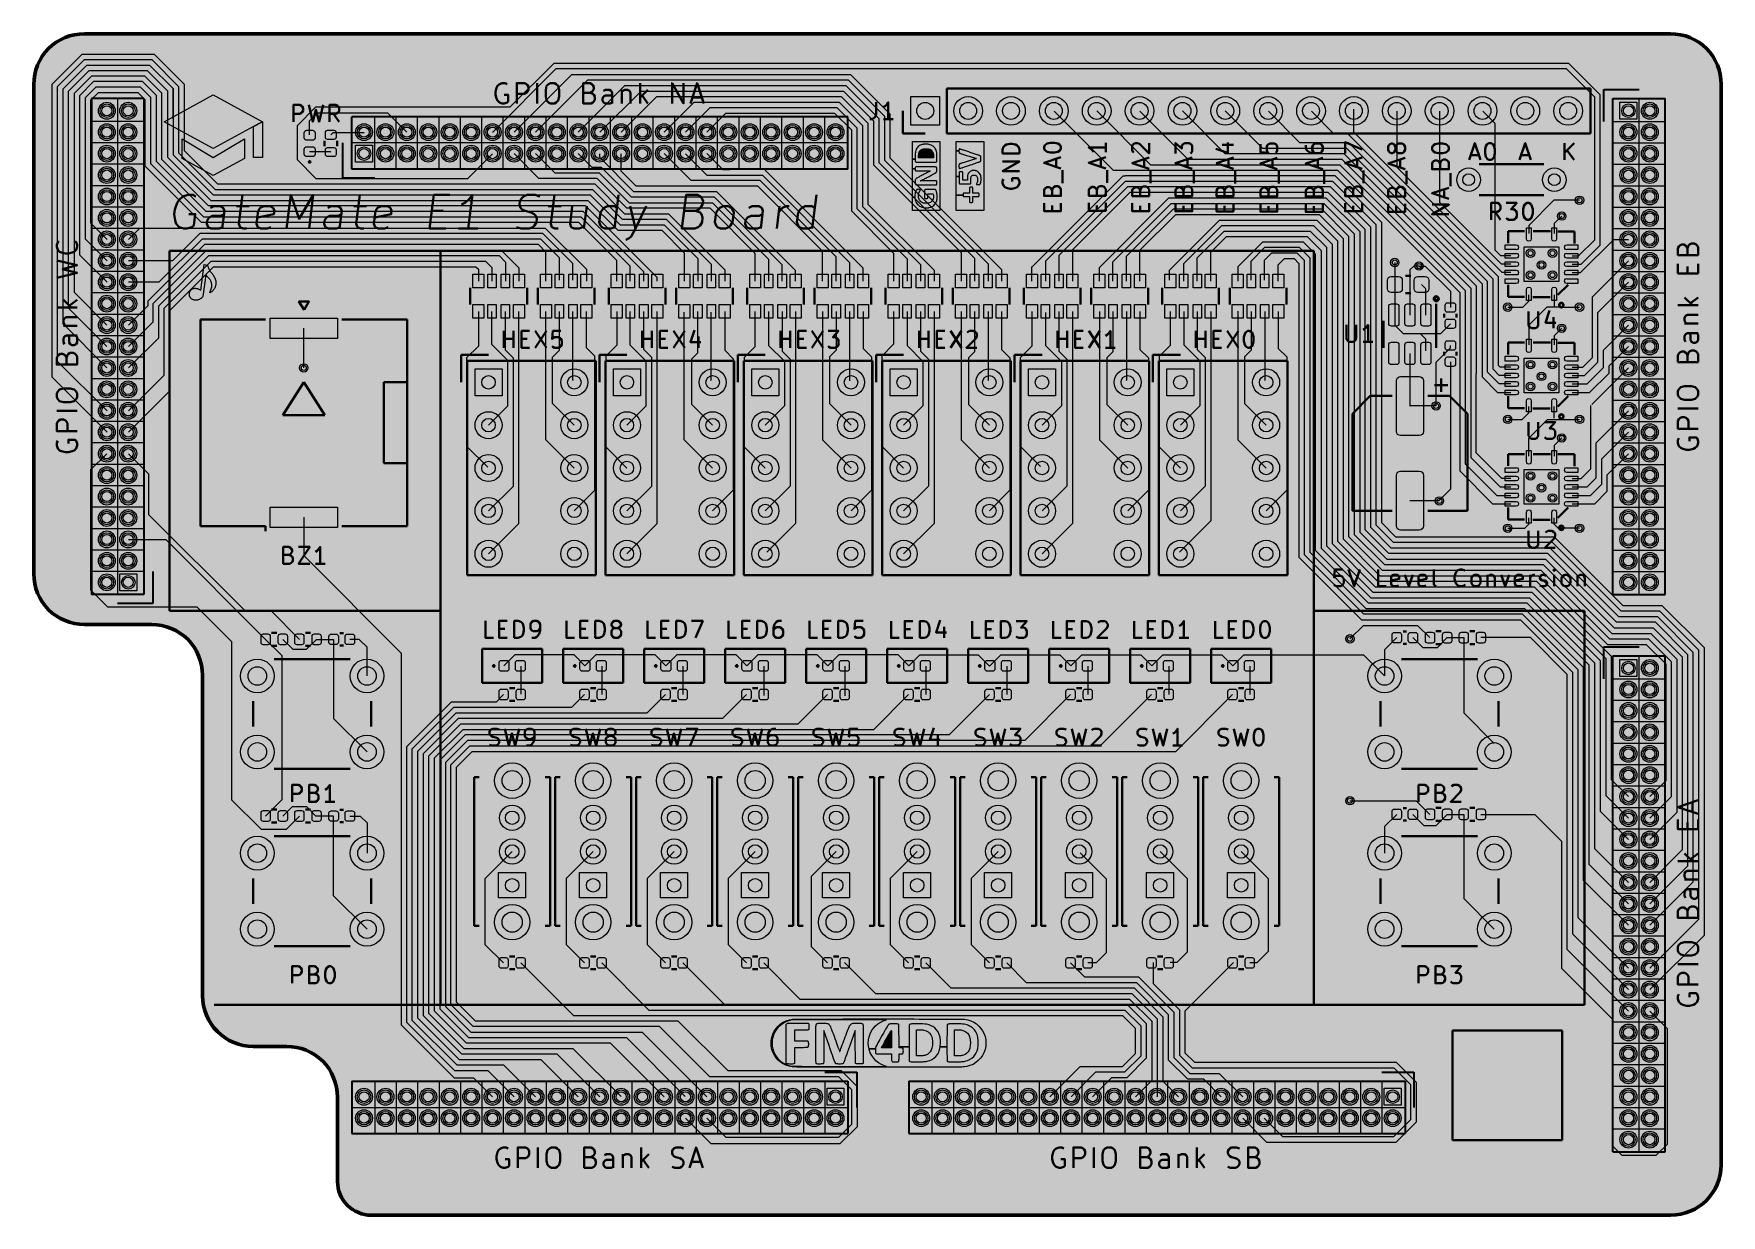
# Model space of a CAD drawing. Header units: millimetres. Extents: x 0 to 100, y -70 to 0.
import ezdxf

# ---------------------------------------------------------------- set-up
doc = ezdxf.new("R2010")
doc.units = ezdxf.units.MM
for name, color, linetype, lineweight, true_color in [('application board pcb edge', 18, 'Continuous', 60, 0x000000), ('application board tht F.Cu', 8, 'Continuous', 18, 0x777779), ('application board tht F.Silkscreen', 18, 'Continuous', 40, 0x000000), ('GPIO connector frame', 18, 'Continuous', 35, 0x000000), ('GPIO connector holes', 18, 'Continuous', 5, 0x000000), ('measurements board', 18, 'Continuous', 13, 0x000000), ('pcb board fill', 7, 'Continuous', 13, 0xefefef)]:
    doc.layers.add(name, color=color, linetype=linetype, lineweight=lineweight, true_color=true_color)
picture_1 = doc.add_image_def('image1.png', size_in_pixel=(924, 924))

msp = doc.modelspace()

# ---------------------------------------------------------------- hatches: boundary and pattern name
at = {"layer": 'application board tht F.Silkscreen', "transparency": 33554687}
h = msp.add_hatch(color=256, dxfattribs=at)
h.paths.add_polyline_path([(13.550416, -7.329166), (13.02125, -7.329166), (13.02125, -5.501136), (13.550416, -5.2125)], flags=0)
h.paths.add_polyline_path([(12.492083, -7.382083), (10.64, -8.3875), (8.787917, -7.382083), (8.787917, -6.217917), (10.64, -7.329166), (12.492083, -6.217917)], flags=0)
h.paths.add_polyline_path([(13.550416, -5.2125), (13.285833, -5.356818), (13.02125, -5.501136), (10.64, -6.8), (7.729583, -5.2125), (10.64, -3.625)], flags=0)
at = {"layer": 'application board tht F.Silkscreen', "lineweight": 0, "transparency": 33554687}
for points in [[(52.070269, -6.379627), (53.694467, -6.379627), (53.694467, -10.480372), (52.070269, -10.480372), (52.070269, -9.672138), (52.213306, -9.672138), (52.217391, -9.737937), (52.224287, -9.789023), (52.24054, -9.859978), (52.26421, -9.928666), (52.2946, -9.993642), (52.331018, -10.053462), (52.372769, -10.106681), (52.381669, -10.116374), (52.433626, -10.164613), (52.492532, -10.206695), (52.557939, -10.242382), (52.629404, -10.271438), (52.70648, -10.293623), (52.719001, -10.296453), (52.73552, -10.299869), (52.750853, -10.30249), (52.766621, -10.304419), (52.784446, -10.305758), (52.805949, -10.30661), (52.832753, -10.30708), (52.866478, -10.30727), (52.889471, -10.307292), (52.928028, -10.307212), (52.958721, -10.306904), (52.983153, -10.306268), (53.00293, -10.305205), (53.019656, -10.303616), (53.034937, -10.301399), (53.050376, -10.298456), (53.058065, -10.296811), (53.135742, -10.275663), (53.206847, -10.247738), (53.271296, -10.213121), (53.329008, -10.171894), (53.3799, -10.124143), (53.423889, -10.069951), (53.460893, -10.009401), (53.490829, -9.942579), (53.513614, -9.869569), (53.523796, -9.822952), (53.528096, -9.79962), (53.531363, -9.780571), (53.533719, -9.763939), (53.535284, -9.747858), (53.536181, -9.730465), (53.53653, -9.709892), (53.536454, -9.684275), (53.536074, -9.651748), (53.53588, -9.637494), (53.535024, -9.595647), (53.533628, -9.561149), (53.531541, -9.531886), (53.52861, -9.505744), (53.524683, -9.480609), (53.524541, -9.479805), (53.515357, -9.432857), (53.504915, -9.387589), (53.495217, -9.351373), (53.493667, -9.345585), (53.482066, -9.308426), (53.470566, -9.277695), (53.460764, -9.257), (53.44856, -9.24137), (53.433078, -9.229777), (53.433069, -9.229772), (53.429038, -9.227912), (53.424307, -9.226327), (53.418132, -9.224997), (53.409765, -9.223897), (53.398461, -9.223007), (53.383473, -9.222305), (53.364056, -9.221768), (53.339464, -9.221375), (53.30895, -9.221103), (53.271768, -9.220931), (53.227173, -9.220836), (53.174418, -9.220797), (53.128602, -9.22079), (53.069196, -9.220802), (53.018513, -9.220851), (52.975807, -9.22096), (52.940332, -9.221152), (52.91134, -9.221449), (52.888085, -9.221872), (52.869819, -9.222444), (52.855797, -9.223188), (52.845271, -9.224125), (52.837495, -9.225278), (52.831721, -9.22667), (52.827203, -9.228321), (52.823945, -9.229869), (52.816425, -9.233729), (52.81009, -9.237531), (52.804842, -9.242071), (52.800585, -9.248142), (52.797223, -9.25654), (52.79466, -9.268059), (52.7928, -9.283496), (52.791546, -9.303644), (52.790802, -9.3293), (52.790471, -9.361257), (52.790459, -9.400311), (52.790668, -9.447257), (52.790996, -9.502029), (52.792398, -9.733547), (52.805678, -9.743461), (52.813234, -9.748052), (52.822711, -9.75118), (52.836217, -9.753222), (52.85586, -9.754555), (52.870922, -9.755154), (52.910198, -9.755042), (52.941354, -9.751778), (52.964083, -9.745412), (52.975889, -9.738213), (52.978385, -9.735227), (52.980327, -9.730579), (52.981784, -9.72316), (52.982824, -9.711864), (52.983515, -9.695583), (52.983925, -9.673209), (52.984123, -9.643636), (52.984176, -9.605755), (52.984176, -9.476495), (53.286226, -9.476495), (53.298028, -9.50609), (53.308983, -9.537137), (53.316315, -9.567422), (53.320523, -9.599961), (53.322107, -9.63777), (53.32214, -9.6517), (53.317747, -9.716061), (53.305385, -9.775414), (53.28526, -9.829535), (53.257578, -9.878201), (53.222544, -9.921186), (53.180363, -9.958266), (53.131242, -9.989218), (53.075385, -10.013817), (53.012998, -10.03184), (52.965964, -10.040364), (52.930623, -10.043647), (52.88982, -10.044654), (52.846512, -10.043531), (52.803654, -10.040423), (52.764201, -10.035475), (52.731108, -10.028835), (52.730839, -10.028766), (52.669504, -10.008572), (52.614158, -9.981432), (52.565156, -9.947721), (52.522853, -9.907819), (52.487603, -9.862102), (52.459762, -9.81095), (52.439684, -9.754739), (52.429735, -9.708226), (52.427048, -9.681396), (52.426009, -9.64818), (52.426497, -9.611399), (52.428389, -9.573876), (52.431563, -9.538432), (52.435899, -9.507891), (52.439014, -9.493068), (52.458106, -9.428455), (52.483375, -9.364151), (52.509421, -9.309755), (52.521529, -9.286053), (52.529752, -9.269206), (52.534591, -9.257672), (52.536545, -9.249911), (52.536114, -9.244383), (52.533799, -9.239548), (52.532752, -9.237911), (52.522518, -9.228594), (52.505437, -9.221984), (52.480893, -9.21797), (52.448273, -9.216443), (52.415467, -9.216955), (52.382173, -9.21886), (52.356439, -9.222692), (52.336384, -9.22966), (52.320124, -9.24097), (52.305778, -9.257831), (52.291464, -9.281449), (52.279788, -9.303979), (52.258871, -9.353464), (52.241623, -9.41002), (52.228244, -9.471906), (52.218931, -9.537382), (52.213886, -9.604706), (52.213306, -9.672138), (52.070269, -9.672138), (52.070269, -8.004698), (52.231498, -8.004698), (52.231502, -8.006193), (52.232264, -8.040303), (52.234533, -8.066567), (52.238622, -8.086535), (52.244847, -8.101756), (52.253283, -8.113517), (52.25486, -8.115126), (52.256879, -8.116542), (52.259912, -8.117775), (52.264529, -8.118837), (52.271302, -8.119735), (52.280802, -8.120481), (52.2936, -8.121084), (52.310267, -8.121554), (52.331373, -8.1219), (52.357491, -8.122134), (52.389191, -8.122265), (52.427043, -8.122302), (52.47162, -8.122256), (52.523492, -8.122136), (52.58323, -8.121952), (52.651405, -8.121715), (52.713152, -8.12149), (52.788559, -8.121217), (52.855031, -8.120987), (52.913102, -8.120811), (52.963308, -8.120699), (53.006184, -8.120659), (53.042264, -8.120701), (53.072083, -8.120835), (53.096177, -8.12107), (53.11508, -8.121414), (53.129328, -8.121879), (53.139455, -8.122473), (53.145996, -8.123205), (53.149488, -8.124085), (53.150463, -8.125122), (53.149458, -8.126326), (53.147007, -8.127707), (53.144089, -8.12907), (53.118502, -8.141045), (53.08665, -8.156434), (53.049287, -8.174846), (53.007165, -8.195885), (52.961037, -8.21916), (52.911657, -8.244276), (52.859778, -8.270841), (52.806154, -8.29846), (52.751536, -8.32674), (52.696678, -8.355288), (52.642334, -8.38371), (52.589257, -8.411613), (52.538199, -8.438603), (52.489914, -8.464288), (52.445156, -8.488272), (52.404676, -8.510164), (52.369229, -8.52957), (52.339567, -8.546096), (52.316444, -8.559348), (52.300612, -8.568934), (52.295357, -8.572449), (52.269003, -8.596772), (52.249374, -8.627332), (52.24266, -8.643087), (52.23995, -8.65197), (52.237884, -8.663085), (52.236373, -8.677782), (52.235325, -8.697411), (52.234653, -8.723324), (52.234265, -8.75687), (52.234179, -8.77104), (52.234032, -8.805522), (52.234072, -8.831944), (52.234422, -8.851714), (52.235207, -8.866241), (52.236549, -8.876934), (52.238573, -8.885204), (52.241403, -8.892458), (52.245162, -8.900107), (52.24559, -8.900939), (52.257946, -8.919707), (52.273787, -8.932636), (52.278298, -8.93517), (52.299051, -8.946144), (53.495217, -8.946144), (53.504813, -8.935844), (53.512271, -8.923915), (53.517117, -8.909222), (53.517223, -8.908616), (53.519604, -8.896048), (53.521728, -8.887551), (53.521947, -8.886953), (53.523284, -8.878052), (53.523691, -8.862016), (53.5233, -8.841122), (53.522242, -8.817646), (53.520648, -8.793866), (53.518651, -8.772057), (53.516381, -8.754496), (53.51397, -8.74346), (53.513612, -8.742528), (53.511797, -8.737768), (53.510297, -8.733548), (53.508563, -8.729839), (53.506046, -8.726611), (53.502196, -8.723833), (53.496464, -8.721475), (53.488301, -8.719509), (53.477158, -8.717902), (53.462485, -8.716627), (53.443732, -8.715652), (53.420352, -8.714948), (53.391794, -8.714485), (53.357509, -8.714233), (53.316947, -8.714161), (53.269561, -8.71424), (53.214799, -8.71444), (53.152113, -8.714731), (53.080955, -8.715084), (53.016273, -8.715395), (52.949826, -8.715739), (52.885931, -8.716137), (52.825243, -8.71658), (52.768413, -8.717061), (52.716093, -8.717573), (52.668935, -8.718106), (52.627592, -8.718655), (52.592716, -8.71921), (52.564958, -8.719765), (52.544971, -8.720311), (52.533407, -8.720841), (52.530774, -8.721151), (52.52268, -8.722389), (52.520119, -8.720563), (52.524195, -8.716906), (52.534876, -8.711301), (52.549715, -8.705016), (52.569109, -8.697225), (52.590984, -8.687821), (52.615871, -8.676535), (52.644303, -8.663099), (52.676812, -8.647244), (52.71393, -8.628702), (52.756191, -8.607205), (52.804125, -8.582484), (52.858266, -8.554271), (52.919147, -8.522298), (52.987298, -8.486296), (53.05872, -8.448405), (53.112238, -8.419932), (53.164005, -8.392324), (53.213312, -8.365962), (53.259454, -8.341229), (53.301721, -8.318504), (53.339407, -8.298171), (53.371803, -8.280609), (53.398202, -8.266201), (53.417896, -8.255328), (53.430178, -8.24837), (53.432607, -8.246923), (53.451711, -8.233917), (53.470335, -8.219103), (53.484752, -8.20547), (53.485901, -8.204193), (53.496558, -8.190963), (53.50472, -8.177565), (53.510703, -8.162504), (53.514822, -8.144285), (53.517393, -8.121414), (53.518733, -8.092395), (53.519156, -8.055736), (53.519158, -8.046767), (53.518806, -8.010048), (53.517665, -7.981408), (53.515462, -7.959467), (53.511921, -7.942846), (53.50677, -7.930168), (53.499733, -7.920053), (53.492529, -7.912852), (53.488933, -7.909572), (53.485586, -7.906624), (53.481991, -7.903991), (53.477648, -7.901654), (53.472059, -7.899597), (53.464727, -7.8978), (53.455152, -7.896248), (53.442837, -7.894921), (53.427282, -7.893802), (53.40799, -7.892874), (53.384462, -7.892119), (53.356199, -7.891519), (53.322704, -7.891056), (53.283478, -7.890713), (53.238022, -7.890472), (53.185838, -7.890315), (53.126428, -7.890225), (53.059293, -7.890184), (52.983936, -7.890174), (52.899857, -7.890177), (52.874066, -7.890178), (52.854108, -7.890179), (52.766829, -7.890182), (52.688524, -7.890195), (52.6187, -7.890227), (52.55686, -7.890285), (52.502508, -7.890377), (52.45515, -7.890509), (52.41429, -7.89069), (52.379433, -7.890927), (52.350082, -7.891227), (52.325744, -7.891599), (52.305922, -7.892048), (52.29012, -7.892584), (52.277844, -7.893214), (52.268599, -7.893945), (52.261887, -7.894784), (52.257216, -7.895739), (52.254087, -7.896818), (52.252008, -7.898028), (52.250516, -7.899342), (52.242988, -7.909602), (52.237557, -7.923954), (52.233987, -7.94371), (52.232046, -7.970187), (52.231498, -8.004698), (52.070269, -8.004698), (52.070269, -7.425655), (52.233983, -7.425655), (52.23405, -7.460728), (52.234252, -7.488922), (52.234622, -7.511101), (52.235193, -7.528129), (52.236, -7.540871), (52.237077, -7.550189), (52.238456, -7.556947), (52.240172, -7.562011), (52.242259, -7.566243), (52.243362, -7.568164), (52.254217, -7.582277), (52.267647, -7.594501), (52.268922, -7.595392), (52.284756, -7.606062), (52.874066, -7.606062), (52.961689, -7.606053), (53.040335, -7.606022), (53.110499, -7.605963), (53.172675, -7.60587), (53.227356, -7.605737), (53.275036, -7.605557), (53.316209, -7.605324), (53.35137, -7.605032), (53.381013, -7.604676), (53.40563, -7.604249), (53.425717, -7.603744), (53.441767, -7.603157), (53.454275, -7.602479), (53.463733, -7.601707), (53.470637, -7.600832), (53.47548, -7.59985), (53.478756, -7.598754), (53.479203, -7.598551), (53.498075, -7.584464), (53.511745, -7.563007), (53.515004, -7.554384), (53.515783, -7.547236), (53.516437, -7.531624), (53.516956, -7.508555), (53.51733, -7.479033), (53.51755, -7.444066), (53.517605, -7.404658), (53.517487, -7.361817), (53.517248, -7.324314), (53.516735, -7.268483), (53.516133, -7.221173), (53.515411, -7.181433), (53.514533, -7.148314), (53.513467, -7.120866), (53.512178, -7.098138), (53.510632, -7.079181), (53.508797, -7.063044), (53.507699, -7.055334), (53.493677, -6.981168), (53.475255, -6.914659), (53.452014, -6.854872), (53.423535, -6.80087), (53.3894, -6.751718), (53.353527, -6.710885), (53.304847, -6.667233), (53.25006, -6.630123), (53.188855, -6.599404), (53.120921, -6.574922), (53.045946, -6.556527), (53.033415, -6.554164), (53.002411, -6.549785), (52.964881, -6.546465), (52.922964, -6.544221), (52.878798, -6.543068), (52.834521, -6.543025), (52.79227, -6.544107), (52.754183, -6.546333), (52.722398, -6.549718), (52.710781, -6.551613), (52.653192, -6.564289), (52.601751, -6.579789), (52.553312, -6.599127), (52.531866, -6.609247), (52.472107, -6.643594), (52.419115, -6.684372), (52.372842, -6.73166), (52.333237, -6.785532), (52.30025, -6.846067), (52.273832, -6.91334), (52.253933, -6.987428), (52.242303, -7.054369), (52.240351, -7.070694), (52.238727, -7.088966), (52.2374, -7.110169), (52.236343, -7.13529), (52.235526, -7.165312), (52.23492, -7.201222), (52.234495, -7.244005), (52.234223, -7.294645), (52.234116, -7.331416), (52.234016, -7.382839), (52.233983, -7.425655), (52.070269, -7.425655)], [(52.960943, -6.814343), (53.009759, -6.820653), (53.054179, -6.83066), (53.095744, -6.844638), (53.135996, -6.862858), (53.137839, -6.863802), (53.167131, -6.881872), (53.196994, -6.905537), (53.225095, -6.932549), (53.249099, -6.96066), (53.266673, -6.987622), (53.266996, -6.988237), (53.28173, -7.021074), (53.293602, -7.05822), (53.30276, -7.100597), (53.309351, -7.149128), (53.313522, -7.204735), (53.31542, -7.268341), (53.315575, -7.292351), (53.315645, -7.350358), (52.434884, -7.350358), (52.434967, -7.268674), (52.435629, -7.214494), (52.437661, -7.168237), (52.441302, -7.128425), (52.446795, -7.093576), (52.454379, -7.062213), (52.464296, -7.032854), (52.476788, -7.004021), (52.478753, -6.999947), (52.502747, -6.960223), (52.534067, -6.922874), (52.570574, -6.890042), (52.610127, -6.863869), (52.619808, -6.85883), (52.653639, -6.843532), (52.686621, -6.83179), (52.720861, -6.823161), (52.758465, -6.817202), (52.80154, -6.81347), (52.843951, -6.81172), (52.906187, -6.811456)], [(43.702531, -59.661764), (43.738418, -59.460293), (43.799141, -59.270874), (43.883078, -59.095141), (43.988609, -58.934726), (44.114111, -58.791265), (44.257964, -58.666391), (44.418546, -58.561737), (44.594236, -58.478938), (44.783413, -58.419627), (44.96724, -58.387294), (44.993167, -58.385979), (45.046395, -58.384725), (45.125657, -58.38353), (45.229683, -58.382395), (45.357203, -58.381319), (45.506948, -58.380304), (45.677649, -58.379348), (45.868037, -58.378451), (46.076842, -58.377615), (46.302796, -58.376838), (46.544629, -58.376121), (46.801071, -58.375463), (47.070854, -58.374865), (47.352709, -58.374327), (47.645366, -58.373849), (47.947556, -58.37343), (48.258009, -58.373071), (48.575457, -58.372772), (48.89863, -58.372533), (49.226259, -58.372353), (49.557075, -58.372233), (49.889808, -58.372172), (50.22319, -58.372172), (50.555951, -58.372231), (50.886821, -58.37235), (51.214533, -58.372528), (51.537815, -58.372766), (51.8554, -58.373064), (52.166018, -58.373422), (52.4684, -58.373839), (52.761276, -58.374316), (53.043377, -58.374853), (53.313434, -58.37545), (53.570178, -58.376106), (53.81234, -58.376822), (54.03865, -58.377597), (54.247839, -58.378433), (54.438638, -58.379328), (54.609777, -58.380282), (54.759988, -58.381297), (54.888002, -58.382371), (54.992548, -58.383505), (55.072358, -58.384698), (55.126162, -58.385952), (55.152692, -58.387265), (55.152954, -58.387294), (55.349715, -58.423096), (55.534359, -58.483259), (55.705522, -58.56577), (55.861837, -58.668613), (56.001941, -58.789773), (56.124466, -58.927237), (56.228048, -59.078989), (56.311321, -59.243015), (56.37292, -59.417299), (56.41148, -59.599828), (56.425634, -59.788586), (56.414018, -59.98156), (56.375266, -60.176733), (56.372522, -60.186764), (56.30671, -60.372269), (56.216971, -60.544155), (56.105361, -60.70069), (55.973936, -60.840141), (55.824752, -60.960774), (55.659864, -61.060858), (55.481328, -61.138659), (55.291199, -61.192445), (55.152954, -61.214806), (55.128302, -61.215978), (55.076353, -61.217094), (54.998368, -61.218153), (54.895613, -61.219157), (54.769351, -61.220105), (54.620846, -61.220997), (54.45136, -61.221834), (54.262159, -61.222616), (54.054506, -61.223342), (53.829663, -61.224014), (53.588896, -61.22463), (53.333468, -61.225192), (53.064642, -61.225699), (52.783682, -61.226152), (52.491852, -61.22655), (52.190415, -61.226894), (51.880636, -61.227184), (51.563778, -61.22742), (51.241104, -61.227602), (50.913878, -61.227731), (50.583365, -61.227806), (50.250827, -61.227828), (49.917528, -61.227796), (49.584732, -61.227712), (49.253703, -61.227574), (48.925705, -61.227384), (48.602001, -61.227141), (48.283854, -61.226846), (47.972529, -61.226498), (47.669289, -61.226098), (47.375398, -61.225645), (47.09212, -61.225141), (46.820718, -61.224585), (46.562455, -61.223978), (46.318597, -61.223319), (46.090405, -61.222608), (45.879145, -61.221846), (45.68608, -61.221033), (45.512472, -61.22017), (45.359587, -61.219255), (45.228688, -61.21829), (45.121038, -61.217274), (45.037901, -61.216207), (44.980542, -61.215091), (44.950222, -61.213924), (44.947394, -61.213671), (44.756862, -61.17786), (44.57653, -61.117096), (44.408107, -61.033508), (44.253301, -60.929226), (44.113819, -60.806379), (43.991368, -60.667094), (43.887658, -60.513501), (43.804395, -60.34773), (43.743287, -60.171908), (43.706042, -59.988165), (43.694516, -59.80105), (43.757056, -59.80105), (43.765702, -59.975205), (43.792853, -60.134474), (43.840331, -60.287164), (43.887638, -60.396676), (43.983491, -60.564566), (44.101256, -60.716305), (44.23826, -60.849978), (44.391829, -60.963666), (44.559292, -61.055451), (44.737974, -61.123415), (44.925203, -61.165641), (44.96724, -61.171281), (44.991601, -61.172488), (45.043081, -61.173672), (45.120228, -61.174827), (45.22159, -61.175947), (45.345714, -61.177025), (45.491147, -61.178055), (45.656438, -61.179029), (45.840134, -61.179941), (46.040783, -61.180785), (46.256933, -61.181554), (46.48713, -61.182241), (46.729924, -61.182839), (46.983861, -61.183342), (47.24749, -61.183744), (47.519357, -61.184037), (47.795811, -61.184214), (50.524383, -61.18537), (50.410097, -61.145785), (50.228449, -61.068203), (50.060677, -60.967125), (49.908942, -60.844837), (49.7754, -60.703627), (49.662211, -60.545781), (49.571535, -60.373587), (49.505529, -60.189331), (49.504814, -60.186764), (49.497219, -60.149679), (49.876346, -60.149679), (49.876535, -60.239855), (49.876789, -60.248656), (49.879569, -60.318843), (49.883489, -60.36606), (49.889587, -60.395908), (49.898903, -60.413986), (49.909256, -60.423656), (49.922096, -60.42952), (49.944708, -60.434187), (49.979944, -60.43778), (50.030655, -60.44042), (50.099692, -60.442227), (50.189907, -60.443325), (50.304152, -60.443834), (50.384256, -60.443907), (50.831526, -60.443907), (50.831526, -60.65105), (50.831785, -60.743851), (50.834701, -60.811918), (50.843486, -60.85908), (50.861348, -60.889169), (50.891497, -60.906016), (50.937143, -60.913451), (51.001496, -60.915307), (51.052954, -60.915336), (51.125391, -60.914809), (51.175021, -60.912659), (51.207598, -60.908035), (51.228876, -60.900083), (51.244609, -60.887952), (51.245811, -60.886764), (51.257075, -60.87314), (51.264937, -60.855292), (51.269998, -60.828265), (51.272858, -60.787102), (51.274119, -60.726848), (51.274383, -60.65105), (51.274383, -60.443907), (51.380715, -60.443907), (51.436912, -60.442915), (51.471985, -60.438716), (51.49335, -60.429481), (51.508423, -60.413378), (51.509287, -60.412157), (51.5212, -60.379539), (51.528757, -60.327934), (51.531776, -60.266621), (51.530074, -60.204877), (51.523471, -60.151981), (51.514947, -60.123151), (51.504789, -60.104871), (51.4904, -60.094024), (51.464965, -60.088681), (51.421666, -60.086912), (51.386375, -60.086764), (51.274383, -60.086764), (51.274365, -60.030323), (51.874092, -60.030323), (51.874243, -60.17632), (51.874627, -60.315068), (51.875252, -60.443811), (51.876124, -60.559795), (51.877248, -60.660264), (51.878631, -60.742462), (51.880279, -60.803634), (51.882197, -60.841025), (51.883664, -60.85147), (51.894625, -60.870381), (51.913414, -60.885186), (51.9432, -60.896361), (51.987158, -60.904383), (52.048459, -60.90973), (52.130275, -60.912879), (52.235778, -60.914307), (52.302954, -60.914529), (52.406085, -60.913957), (52.508873, -60.912181), (52.604674, -60.909404), (52.686838, -60.905828), (52.748719, -60.901658), (52.760097, -60.900561), (52.886049, -60.883887), (52.993829, -60.861162), (53.093644, -60.829633), (53.195701, -60.786547), (53.212743, -60.778482), (53.345033, -60.700673), (53.457415, -60.603229), (53.550653, -60.485256), (53.625513, -60.345859), (53.660832, -60.254782), (53.697943, -60.115943), (53.711112, -60.030323), (54.11695, -60.030323), (54.1171, -60.17632), (54.117484, -60.315068), (54.118109, -60.443811), (54.118981, -60.559795), (54.120105, -60.660264), (54.121488, -60.742462), (54.123136, -60.803634), (54.125055, -60.841025), (54.126521, -60.85147), (54.137482, -60.870381), (54.156271, -60.885186), (54.186058, -60.896361), (54.230015, -60.904383), (54.291316, -60.90973), (54.373132, -60.912879), (54.478635, -60.914307), (54.545811, -60.914529), (54.648942, -60.913957), (54.751731, -60.912181), (54.847531, -60.909404), (54.929695, -60.905828), (54.991576, -60.901658), (55.002954, -60.900561), (55.128906, -60.883887), (55.236686, -60.861162), (55.336501, -60.829633), (55.438558, -60.786547), (55.4556, -60.778482), (55.587891, -60.700673), (55.700272, -60.603229), (55.79351, -60.485256), (55.86837, -60.345859), (55.90369, -60.254782), (55.9408, -60.115943), (55.964744, -59.96027), (55.975056, -59.796521), (55.97127, -59.633457), (55.95292, -59.479837), (55.946659, -59.447089), (55.900748, -59.286867), (55.833002, -59.141785), (55.744958, -59.013918), (55.638152, -58.905342), (55.514119, -58.818131), (55.460097, -58.789728), (55.383235, -58.755363), (55.307297, -58.727291), (55.228355, -58.704937), (55.142485, -58.687725), (55.04576, -58.675077), (54.934257, -58.666418), (54.804048, -58.661172), (54.651208, -58.658761), (54.5658, -58.65844), (54.444583, -58.658891), (54.348725, -58.660726), (54.275031, -58.664369), (54.220307, -58.670242), (54.181355, -58.678768), (54.154981, -58.690368), (54.13799, -58.705466), (54.131224, -58.715899), (54.129034, -58.733964), (54.127006, -58.777844), (54.125146, -58.844785), (54.123459, -58.932031), (54.121953, -59.036826), (54.120632, -59.156415), (54.119503, -59.288042), (54.118572, -59.428953), (54.117845, -59.576392), (54.117328, -59.727604), (54.117028, -59.879833), (54.11695, -60.030323), (53.711112, -60.030323), (53.721887, -59.96027), (53.732199, -59.796521), (53.728413, -59.633457), (53.710063, -59.479837), (53.703802, -59.447089), (53.65789, -59.286867), (53.590145, -59.141785), (53.502101, -59.013918), (53.395295, -58.905342), (53.271261, -58.818131), (53.21724, -58.789728), (53.140378, -58.755363), (53.064439, -58.727291), (52.985498, -58.704937), (52.899627, -58.687725), (52.802903, -58.675077), (52.691399, -58.666418), (52.56119, -58.661172), (52.408351, -58.658761), (52.322943, -58.65844), (52.201725, -58.658891), (52.105868, -58.660726), (52.032174, -58.664369), (51.977449, -58.670242), (51.938498, -58.678768), (51.912124, -58.690368), (51.895132, -58.705466), (51.888367, -58.715899), (51.886177, -58.733964), (51.884149, -58.777844), (51.882289, -58.844785), (51.880602, -58.932031), (51.879095, -59.036826), (51.877775, -59.156415), (51.876646, -59.288042), (51.875715, -59.428953), (51.874988, -59.576392), (51.874471, -59.727604), (51.874171, -59.879833), (51.874092, -60.030323), (51.274365, -60.030323), (51.274164, -59.404621), (51.273886, -59.267309), (51.273173, -59.138488), (51.272073, -59.021022), (51.270635, -58.917781), (51.268907, -58.831629), (51.266936, -58.765434), (51.26477, -58.722062), (51.262457, -58.70438), (51.262445, -58.70436), (51.242087, -58.687062), (51.204182, -58.674177), (51.146101, -58.665327), (51.065216, -58.660135), (50.958897, -58.658221), (50.941875, -58.658193), (50.838755, -58.659504), (50.761885, -58.66355), (50.709062, -58.670496), (50.683967, -58.677681), (50.672218, -58.684246), (50.658951, -58.695759), (50.642908, -58.714245), (50.62283, -58.74173), (50.597461, -58.780239), (50.56554, -58.8318), (50.525811, -58.898438), (50.477015, -58.982179), (50.417893, -59.085049), (50.347188, -59.209073), (50.275316, -59.335681), (50.204336, -59.461327), (50.13716, -59.581107), (50.07522, -59.692407), (50.019947, -59.792616), (49.972772, -59.879122), (49.935126, -59.949312), (49.908441, -60.000574), (49.894148, -60.030296), (49.89268, -60.034051), (49.881614, -60.082616), (49.876346, -60.149679), (49.497219, -60.149679), (49.464883, -59.991793), (49.452258, -59.797767), (49.465743, -59.606968), (49.504147, -59.421678), (49.566276, -59.244179), (49.650935, -59.076754), (49.756931, -58.921683), (49.88307, -58.78125), (50.028159, -58.657735), (50.191004, -58.553421), (50.370411, -58.47059), (50.410097, -58.456132), (50.524383, -58.416364), (47.731526, -58.41946), (44.938668, -58.422556), (44.795811, -58.461816), (44.601455, -58.529094), (44.423528, -58.618967), (44.263309, -58.730154), (44.122076, -58.861374), (44.001107, -59.011345), (43.901681, -59.178787), (43.825076, -59.362419), (43.794304, -59.465336), (43.777773, -59.533778), (43.766858, -59.594459), (43.760488, -59.65703), (43.757592, -59.731147), (43.757056, -59.80105), (43.694516, -59.80105), (43.694367, -59.79863)], [(45.435418, -58.615419), (45.559004, -58.615733), (45.659134, -58.616372), (45.738369, -58.617433), (45.799265, -58.619011), (45.844381, -58.621201), (45.876276, -58.624098), (45.897507, -58.627798), (45.910633, -58.632397), (45.918213, -58.63799), (45.919062, -58.63896), (45.928632, -58.665211), (45.935262, -58.712313), (45.938952, -58.772698), (45.939701, -58.838796), (45.937511, -58.90304), (45.93238, -58.95786), (45.924309, -58.995688), (45.919062, -59.005997), (45.910682, -59.01296), (45.896317, -59.018422), (45.872783, -59.022563), (45.836895, -59.025557), (45.785466, -59.027583), (45.715313, -59.028818), (45.623249, -59.029438), (45.506091, -59.02962), (45.494062, -59.029621), (45.088668, -59.029621), (45.088668, -59.658193), (45.466219, -59.658193), (45.582836, -59.658413), (45.674101, -59.65919), (45.743231, -59.660699), (45.793444, -59.663112), (45.827957, -59.666604), (45.849988, -59.67135), (45.862752, -59.677523), (45.86537, -59.679792), (45.883642, -59.713749), (45.89572, -59.767486), (45.901574, -59.832886), (45.901178, -59.901831), (45.894503, -59.966203), (45.881522, -60.017885), (45.866615, -60.044597), (45.857544, -60.05302), (45.845139, -60.059555), (45.82597, -60.06444), (45.796605, -60.067915), (45.753612, -60.070217), (45.693562, -60.071584), (45.613022, -60.072255), (45.508561, -60.072468), (45.465026, -60.072479), (45.088668, -60.072479), (45.088668, -61.002508), (45.039127, -61.023207), (44.996512, -61.033835), (44.934336, -61.040649), (44.861076, -61.043662), (44.785207, -61.042887), (44.715207, -61.038335), (44.659551, -61.030019), (44.635097, -61.022609), (44.588668, -61.002429), (44.588668, -58.698852), (44.630427, -58.657094), (44.672185, -58.615336), (45.28582, -58.615336)], [(46.784602, -58.614974), (46.869189, -58.618037), (46.944114, -58.623469), (47.003022, -58.631256), (47.027344, -58.636846), (47.055095, -58.645383), (47.079565, -58.654695), (47.101769, -58.666817), (47.122722, -58.683785), (47.143439, -58.707636), (47.164934, -58.740405), (47.188222, -58.784128), (47.214318, -58.840841), (47.244237, -58.912579), (47.278993, -59.00138), (47.319602, -59.109278), (47.367077, -59.23831), (47.422435, -59.390512), (47.474117, -59.533193), (47.525251, -59.674073), (47.573601, -59.806589), (47.618284, -59.928361), (47.658412, -60.03701), (47.6931, -60.130156), (47.721464, -60.205418), (47.742618, -60.260417), (47.755676, -60.292773), (47.759675, -60.300761), (47.765951, -60.287719), (47.781235, -60.25033), (47.804591, -60.191034), (47.835082, -60.112269), (47.871773, -60.016473), (47.913727, -59.906086), (47.960009, -59.783546), (48.009683, -59.651292), (48.037936, -59.575761), (48.090003, -59.436735), (48.139944, -59.304091), (48.186711, -59.180564), (48.229257, -59.068888), (48.266536, -58.971797), (48.297498, -58.892025), (48.321098, -58.832307), (48.336287, -58.795376), (48.340175, -58.786764), (48.390111, -58.710008), (48.452583, -58.655053), (48.501514, -58.631565), (48.539203, -58.624279), (48.598097, -58.619079), (48.67184, -58.615919), (48.754072, -58.614753), (48.838434, -58.615535), (48.918568, -58.618219), (48.988116, -58.622759), (49.040718, -58.62911), (49.06675, -58.635639), (49.083339, -58.642266), (49.097841, -58.648609), (49.110394, -58.65652), (49.12114, -58.667853), (49.130219, -58.684461), (49.13777, -58.708197), (49.143934, -58.740915), (49.148851, -58.784466), (49.152661, -58.840706), (49.155504, -58.911486), (49.15752, -58.998659), (49.15885, -59.10408), (49.159634, -59.229601), (49.160011, -59.377075), (49.160123, -59.548356), (49.160108, -59.745296), (49.160097, -59.87002), (49.16006, -60.077028), (49.159922, -60.257331), (49.159647, -60.412794), (49.159194, -60.545284), (49.158526, -60.656666), (49.157604, -60.748807), (49.15639, -60.823572), (49.154845, -60.882828), (49.152931, -60.928439), (49.15061, -60.962273), (49.147843, -60.986195), (49.144592, -61.002072), (49.140817, -61.011768), (49.136482, -61.01715), (49.136473, -61.017158), (49.111199, -61.026053), (49.064355, -61.032502), (49.002837, -61.036504), (48.933539, -61.038057), (48.863356, -61.03716), (48.799182, -61.033812), (48.747913, -61.028012), (48.716443, -61.019757), (48.712391, -61.01724), (48.707754, -61.011449), (48.703741, -61.000984), (48.700299, -60.983835), (48.697371, -60.957995), (48.694904, -60.921452), (48.692841, -60.8722), (48.691128, -60.808228), (48.68971, -60.727528), (48.688531, -60.62809), (48.687538, -60.507906), (48.686673, -60.364967), (48.685884, -60.197263), (48.685196, -60.024526), (48.681526, -59.051336), (48.340477, -60.008336), (48.283918, -60.166896), (48.229959, -60.317888), (48.179395, -60.459103), (48.133019, -60.588337), (48.091627, -60.703382), (48.056013, -60.802032), (48.026973, -60.882081), (48.005301, -60.941322), (47.991792, -60.97755), (47.987452, -60.988376), (47.9669, -61.012335), (47.931874, -61.028928), (47.878853, -61.038851), (47.804315, -61.042799), (47.716499, -61.041833), (47.643142, -61.039342), (47.592712, -61.03623), (47.559569, -61.031358), (47.538074, -61.023587), (47.522587, -61.011779), (47.512412, -61.000632), (47.501791, -60.980085), (47.482679, -60.933912), (47.455612, -60.863594), (47.421128, -60.770614), (47.379762, -60.656453), (47.332052, -60.522593), (47.278534, -60.370515), (47.219745, -60.201701), (47.156221, -60.017633), (47.152954, -60.008126), (46.824383, -59.051708), (46.820713, -60.024712), (46.819943, -60.216266), (46.819148, -60.381259), (46.818273, -60.521698), (46.817262, -60.639593), (46.81606, -60.736953), (46.814613, -60.815788), (46.812865, -60.878105), (46.810762, -60.925915), (46.808247, -60.961227), (46.805267, -60.986049), (46.801767, -61.002391), (46.79769, -61.012261), (46.793523, -61.01724), (46.770897, -61.024738), (46.726731, -61.031226), (46.668049, -61.036393), (46.601873, -61.039926), (46.535226, -61.041513), (46.475132, -61.040842), (46.428614, -61.037601), (46.410097, -61.034281), (46.398448, -61.031332), (46.388296, -61.027972), (46.37954, -61.022338), (46.372075, -61.012566), (46.3658, -60.996791), (46.36061, -60.973152), (46.356404, -60.939782), (46.353078, -60.89482), (46.350529, -60.8364), (46.348655, -60.76266), (46.347353, -60.671734), (46.346519, -60.56176), (46.34605, -60.430874), (46.345845, -60.277212), (46.345799, -60.09891), (46.345811, -59.894104), (46.345811, -59.87002), (46.345787, -59.657591), (46.34581, -59.47188), (46.346018, -59.311034), (46.346552, -59.1732), (46.347553, -59.056525), (46.34916, -58.959155), (46.351514, -58.879237), (46.354754, -58.814919), (46.359022, -58.764347), (46.364456, -58.725667), (46.371198, -58.697028), (46.379387, -58.676575), (46.389163, -58.662456), (46.400667, -58.652817), (46.414039, -58.645805), (46.429418, -58.639567), (46.439158, -58.635639), (46.476733, -58.626665), (46.536419, -58.620124), (46.611863, -58.616004), (46.696709, -58.614292)], [(50.821312, -59.067486), (50.824608, -59.085459), (50.827135, -59.11801), (50.828988, -59.167524), (50.830259, -59.236389), (50.831043, -59.326989), (50.831434, -59.441711), (50.831526, -59.562157), (50.831526, -60.086764), (50.531526, -60.086764), (50.442429, -60.086513), (50.363855, -60.085811), (50.299978, -60.084735), (50.25497, -60.083363), (50.233006, -60.081772), (50.231526, -60.081221), (50.238353, -60.067907), (50.257618, -60.033027), (50.287498, -59.97977), (50.326168, -59.911329), (50.371805, -59.830894), (50.422584, -59.741654), (50.476682, -59.646801), (50.532274, -59.549526), (50.587537, -59.453018), (50.640647, -59.36047), (50.689779, -59.275071), (50.73311, -59.200011), (50.768815, -59.138483), (50.795072, -59.093676), (50.810055, -59.068781), (50.81204, -59.065728), (50.817154, -59.061704)], [(52.571079, -59.016648), (52.647707, -59.020208), (52.713504, -59.025446), (52.753902, -59.030818), (52.881113, -59.067561), (52.992673, -59.127638), (53.08703, -59.20953), (53.162629, -59.311721), (53.217917, -59.432691), (53.238559, -59.504348), (53.248834, -59.566616), (53.25604, -59.649919), (53.259605, -59.746829), (53.259886, -59.780908), (53.252159, -59.948059), (53.228108, -60.092529), (53.187031, -60.215559), (53.128229, -60.318388), (53.051, -60.402257), (52.954644, -60.468406), (52.844627, -60.516007), (52.798638, -60.529527), (52.7481, -60.539454), (52.686577, -60.546592), (52.607635, -60.551747), (52.535097, -60.554728), (52.31724, -60.562295), (52.31724, -59.015336), (52.493188, -59.015336)], [(54.813937, -59.016648), (54.890564, -59.020208), (54.956361, -59.025446), (54.996759, -59.030818), (55.12397, -59.067561), (55.23553, -59.127638), (55.329887, -59.20953), (55.405486, -59.311721), (55.460775, -59.432691), (55.481416, -59.504348), (55.491691, -59.566616), (55.498897, -59.649919), (55.502462, -59.746829), (55.502743, -59.780908), (55.495016, -59.948059), (55.470965, -60.092529), (55.429888, -60.215559), (55.371086, -60.318388), (55.293857, -60.402257), (55.197501, -60.468406), (55.087484, -60.516007), (55.041495, -60.529527), (54.990957, -60.539454), (54.929434, -60.546592), (54.850492, -60.551747), (54.777954, -60.554728), (54.560097, -60.562295), (54.560097, -59.015336), (54.736045, -59.015336)]]:
    msp.add_hatch(color=256, dxfattribs=at).paths.add_polyline_path(points, flags=0)
at = {"layer": 'application board tht F.Silkscreen', "transparency": 33554687}
for points in [[(54.670269, -6.379627), (56.294467, -6.379627), (56.294467, -10.480372), (54.670269, -10.480372), (54.670269, -9.5589), (55.072972, -9.5589), (55.07381, -9.584817), (55.076542, -9.604347), (55.081416, -9.61898), (55.088676, -9.630207), (55.091749, -9.633529), (55.105185, -9.646965), (55.451588, -9.646965), (55.451588, -9.807626), (55.451578, -9.852157), (55.451661, -9.888183), (55.452008, -9.91667), (55.452788, -9.938583), (55.454172, -9.954888), (55.456331, -9.96655), (55.459435, -9.974534), (55.463653, -9.979806), (55.469156, -9.983331), (55.476116, -9.986075), (55.483508, -9.988586), (55.499211, -9.991921), (55.52117, -9.993918), (55.546266, -9.994578), (55.571379, -9.993903), (55.59339, -9.991894), (55.609181, -9.988554), (55.609264, -9.988525), (55.61879, -9.985229), (55.626495, -9.98198), (55.632573, -9.977807), (55.637217, -9.971739), (55.640618, -9.962804), (55.64297, -9.950032), (55.644466, -9.93245), (55.645297, -9.909088), (55.645658, -9.878974), (55.64574, -9.841138), (55.645735, -9.804703), (55.645735, -9.646965), (55.991862, -9.646965), (56.003171, -9.634762), (56.011253, -9.62201), (56.017731, -9.604618), (56.019279, -9.598064), (56.021619, -9.578832), (56.02249, -9.554804), (56.022016, -9.528769), (56.020322, -9.503516), (56.017533, -9.481835), (56.013774, -9.466513), (56.01334, -9.465415), (56.006251, -9.453025), (55.997962, -9.4444), (55.996857, -9.443729), (55.988892, -9.442141), (55.971516, -9.440844), (55.944781, -9.439842), (55.9284, -9.439521), (55.908742, -9.439136), (55.863452, -9.438726), (55.816516, -9.438613), (55.645735, -9.438613), (55.645735, -9.282037), (55.645584, -9.235675), (55.645142, -9.196076), (55.644425, -9.163784), (55.643449, -9.139348), (55.64223, -9.123312), (55.640859, -9.116352), (55.629578, -9.104451), (55.610124, -9.095944), (55.582188, -9.090721), (55.565391, -9.089332), (55.534832, -9.089043), (55.506833, -9.091506), (55.483325, -9.096383), (55.466242, -9.103338), (55.460635, -9.107567), (55.458197, -9.110454), (55.45624, -9.114383), (55.454712, -9.120343), (55.453559, -9.129324), (55.45273, -9.142317), (55.452172, -9.160312), (55.451832, -9.184299), (55.451656, -9.215268), (55.451594, -9.254209), (55.451588, -9.277613), (55.451588, -9.438613), (55.281341, -9.438613), (55.227973, -9.43876), (55.183961, -9.439204), (55.149196, -9.439947), (55.123567, -9.440994), (55.106965, -9.442346), (55.099556, -9.44387), (55.090028, -9.450339), (55.083125, -9.460685), (55.078393, -9.47634), (55.075376, -9.498735), (55.073781, -9.525106), (55.072972, -9.5589), (54.670269, -9.5589), (54.670269, -8.458761), (54.831565, -8.458761), (54.831689, -8.506798), (54.831941, -8.555382), (54.832315, -8.603537), (54.832804, -8.650286), (54.833405, -8.694653), (54.834112, -8.73566), (54.834919, -8.772331), (54.835821, -8.803689), (54.836812, -8.828758), (54.837888, -8.846562), (54.839042, -8.856123), (54.839351, -8.857131), (54.847444, -8.868138), (54.85948, -8.877769), (54.86066, -8.87844), (54.864267, -8.880149), (54.868833, -8.881613), (54.875068, -8.882852), (54.883682, -8.883885), (54.895388, -8.884729), (54.910894, -8.885403), (54.930913, -8.885927), (54.956154, -8.886319), (54.987328, -8.886598), (55.025146, -8.886782), (55.07032, -8.88689), (55.123558, -8.886941), (55.184046, -8.886953), (55.237515, -8.886899), (55.288432, -8.886741), (55.335964, -8.88649), (55.37928, -8.886154), (55.417549, -8.885743), (55.449941, -8.885267), (55.475625, -8.884735), (55.493768, -8.884156), (55.503542, -8.883539), (55.504774, -8.883333), (55.517619, -8.876535), (55.526011, -8.864002), (55.53028, -8.844781), (55.530754, -8.817919), (55.530282, -8.809353), (55.527052, -8.754176), (55.524916, -8.70235), (55.523876, -8.654966), (55.523939, -8.613114), (55.525109, -8.577884), (55.527389, -8.550368), (55.529121, -8.538911), (55.541337, -8.493204), (55.559341, -8.454983), (55.583194, -8.42419), (55.612957, -8.40077), (55.64869, -8.384665), (55.690455, -8.375818), (55.704925, -8.374523), (55.753358, -8.375168), (55.796322, -8.383498), (55.833702, -8.399385), (55.86538, -8.422701), (55.891241, -8.453317), (55.911168, -8.491106), (55.925045, -8.53594), (55.932756, -8.587689), (55.934421, -8.627355), (55.930771, -8.694874), (55.918993, -8.7588), (55.898648, -8.821075), (55.88166, -8.859455), (55.871151, -8.882769), (55.865862, -8.899729), (55.865812, -8.911895), (55.87102, -8.920825), (55.881505, -8.928081), (55.882498, -8.928598), (55.890141, -8.931886), (55.899198, -8.93414), (55.91138, -8.935493), (55.9284, -8.936081), (55.95197, -8.936037), (55.973317, -8.935701), (56.005242, -8.934858), (56.029265, -8.933267), (56.046952, -8.930287), (56.059873, -8.925277), (56.069594, -8.917594), (56.077683, -8.906597), (56.085708, -8.891645), (56.086918, -8.889194), (56.096345, -8.866531), (56.106101, -8.837006), (56.115484, -8.80317), (56.123791, -8.767576), (56.13032, -8.732775), (56.130815, -8.729648), (56.134057, -8.701403), (56.136263, -8.666706), (56.137428, -8.62814), (56.137549, -8.588292), (56.136625, -8.549744), (56.13465, -8.515081), (56.131623, -8.486888), (56.131121, -8.483643), (56.116515, -8.417517), (56.095143, -8.356179), (56.067426, -8.300208), (56.033787, -8.250187), (55.994647, -8.206694), (55.950428, -8.170313), (55.901553, -8.141622), (55.873982, -8.129762), (55.843745, -8.119025), (55.816522, -8.111287), (55.789635, -8.106113), (55.760407, -8.103067), (55.726162, -8.101716), (55.70019, -8.10154), (55.668519, -8.101823), (55.644039, -8.102689), (55.624479, -8.104345), (55.607567, -8.106996), (55.591031, -8.11085), (55.587554, -8.111788), (55.53357, -8.131089), (55.48566, -8.157642), (55.44393, -8.191344), (55.408488, -8.23209), (55.379442, -8.279777), (55.357031, -8.333906), (55.347078, -8.36684), (55.339531, -8.399557), (55.334179, -8.433909), (55.330809, -8.471746), (55.329209, -8.514917), (55.329166, -8.565273), (55.329314, -8.575609), (55.330946, -8.676234), (55.053826, -8.676234), (55.053826, -8.203394), (55.041654, -8.19382), (55.028941, -8.186636), (55.011109, -8.181559), (54.986953, -8.178398), (54.95527, -8.17696), (54.935238, -8.176829), (54.900757, -8.178051), (54.874559, -8.181679), (54.867001, -8.184228), (54.85569, -8.188043), (54.843194, -8.197476), (54.836114, -8.21031), (54.835794, -8.211354), (54.834707, -8.219856), (54.83379, -8.236718), (54.833039, -8.260963), (54.832446, -8.291615), (54.832008, -8.327698), (54.831719, -8.368234), (54.831573, -8.412247), (54.831565, -8.458761), (54.670269, -8.458761), (54.670269, -6.932285), (54.827266, -6.932285), (54.828058, -6.969963), (54.830336, -7.005017), (54.833827, -7.031607), (54.838776, -7.050693), (54.845423, -7.063231), (54.853359, -7.069865), (54.85896, -7.07183), (54.873017, -7.076415), (54.89494, -7.083434), (54.92414, -7.092703), (54.960028, -7.104036), (55.002013, -7.117247), (55.049506, -7.132153), (55.101918, -7.148566), (55.158659, -7.166303), (55.21914, -7.185178), (55.28277, -7.205005), (55.34896, -7.2256), (55.361618, -7.229535), (55.428106, -7.25022), (55.492064, -7.270154), (55.55291, -7.289153), (55.610063, -7.307035), (55.662941, -7.323616), (55.710962, -7.338712), (55.753545, -7.352142), (55.790107, -7.363721), (55.820068, -7.373266), (55.842844, -7.380594), (55.857856, -7.385521), (55.864519, -7.387866), (55.8648, -7.388009), (55.86087, -7.389827), (55.848479, -7.394285), (55.828203, -7.401194), (55.800621, -7.41037), (55.766309, -7.421624), (55.725845, -7.43477), (55.679806, -7.449621), (55.62877, -7.465991), (55.573313, -7.483692), (55.514014, -7.502538), (55.45145, -7.522341), (55.386198, -7.542915), (55.381802, -7.544299), (55.315712, -7.565105), (55.251801, -7.585248), (55.190694, -7.604532), (55.133015, -7.622757), (55.079387, -7.639726), (55.030435, -7.65524), (54.986781, -7.669103), (54.949051, -7.681116), (54.917868, -7.691081), (54.893856, -7.698801), (54.877638, -7.704077), (54.869879, -7.706696), (54.857531, -7.711728), (54.847967, -7.717445), (54.840835, -7.725054), (54.83578, -7.735762), (54.832448, -7.750774), (54.830485, -7.771296), (54.829538, -7.798535), (54.829253, -7.833696), (54.829243, -7.845194), (54.829579, -7.885993), (54.830876, -7.918165), (54.833569, -7.942538), (54.838094, -7.959942), (54.844884, -7.971204), (54.854375, -7.977153), (54.867001, -7.978618), (54.883198, -7.976427), (54.896455, -7.973276), (54.904246, -7.97091), (54.920454, -7.965708), (54.944517, -7.957857), (54.975878, -7.947543), (55.013975, -7.934952), (55.058249, -7.920271), (55.10814, -7.903685), (55.16309, -7.885381), (55.222537, -7.865544), (55.285922, -7.844361), (55.352686, -7.822018), (55.422269, -7.798701), (55.49411, -7.774596), (55.507846, -7.769984), (55.604909, -7.737338), (55.693478, -7.707445), (55.773504, -7.680321), (55.844938, -7.655984), (55.907731, -7.63445), (55.961833, -7.615737), (56.007195, -7.599861), (56.043768, -7.586841), (56.071504, -7.576692), (56.090352, -7.569432), (56.100265, -7.565077), (56.101746, -7.564124), (56.108292, -7.55547), (56.113455, -7.543407), (56.11735, -7.526962), (56.120093, -7.505159), (56.121797, -7.477025), (56.122578, -7.441584), (56.122551, -7.397861), (56.12246, -7.38824), (56.121957, -7.350986), (56.121272, -7.321957), (56.120317, -7.299905), (56.119007, -7.283584), (56.117257, -7.271749), (56.114979, -7.263153), (56.113567, -7.259572), (56.105713, -7.246361), (56.09636, -7.236317), (56.094797, -7.235218), (56.088536, -7.232587), (56.073927, -7.227201), (56.051614, -7.219273), (56.022241, -7.20902), (55.986452, -7.196658), (55.94489, -7.182402), (55.898201, -7.166468), (55.847027, -7.149072), (55.792013, -7.130429), (55.733803, -7.110755), (55.67304, -7.090266), (55.61037, -7.069178), (55.546435, -7.047705), (55.481879, -7.026065), (55.417348, -7.004473), (55.353484, -6.983143), (55.290931, -6.962293), (55.230334, -6.942138), (55.172337, -6.922893), (55.117583, -6.904774), (55.066717, -6.887997), (55.020383, -6.872778), (54.979224, -6.859332), (54.943884, -6.847875), (54.915008, -6.838622), (54.893239, -6.83179), (54.879222, -6.827595), (54.873885, -6.826262), (54.859142, -6.825474), (54.849857, -6.828135), (54.844063, -6.83314), (54.837014, -6.846403), (54.831788, -6.868001), (54.828501, -6.896955), (54.827266, -6.932285), (54.670269, -6.932285)], [(10.290425, -13.706384), (10.320857, -13.792857), (10.34739, -13.865018), (10.370591, -13.924492), (10.391025, -13.972904), (10.409259, -14.011879), (10.417728, -14.028337), (10.42586, -14.043044), (10.433725, -14.056205), (10.441394, -14.068023), (10.448938, -14.0787), (10.456427, -14.088441), (10.471527, -14.105924), (10.487259, -14.122097), (10.522887, -14.157015), (10.543915, -14.179011), (10.567842, -14.206198), (10.595234, -14.240201), (10.610406, -14.260267), (10.626657, -14.282647), (10.660089, -14.335442), (10.689423, -14.387241), (10.714816, -14.438017), (10.736423, -14.487744), (10.7544, -14.536394), (10.768903, -14.583941), (10.780088, -14.630359), (10.78811, -14.675619), (10.793126, -14.719696), (10.795292, -14.762563), (10.794763, -14.804193), (10.791695, -14.844559), (10.786245, -14.883635), (10.778567, -14.921393), (10.768818, -14.957807), (10.757155, -14.99285), (10.743731, -15.026495), (10.728705, -15.058716), (10.712231, -15.089485), (10.694465, -15.118777), (10.675563, -15.146563), (10.655682, -15.172818), (10.634977, -15.197515), (10.613603, -15.220627), (10.591717, -15.242126), (10.569475, -15.261987), (10.547032, -15.280183), (10.524545, -15.296686), (10.502169, -15.31147), (10.480061, -15.324508), (10.458375, -15.335774), (10.437268, -15.34524), (10.478967, -15.22676), (10.499147, -15.168181), (10.517422, -15.109606), (10.532699, -15.050707), (10.543887, -14.991157), (10.549891, -14.93063), (10.550608, -14.899897), (10.549619, -14.868796), (10.546787, -14.837288), (10.541977, -14.80533), (10.535051, -14.772882), (10.525873, -14.739904), (10.514307, -14.706353), (10.500214, -14.672189), (10.48346, -14.637372), (10.463907, -14.60186), (10.441418, -14.565613), (10.415858, -14.528589), (10.387089, -14.490747), (10.354975, -14.452047), (10.319378, -14.412448), (10.280164, -14.371909), (10.237194, -14.330388), (10.190333, -14.287846), (10.026979, -15.563283), (9.995007, -15.598389), (9.962709, -15.630108), (9.930164, -15.658547), (9.897449, -15.683811), (9.864645, -15.706007), (9.831829, -15.725242), (9.799081, -15.741621), (9.766478, -15.755252), (9.734101, -15.76624), (9.702027, -15.774692), (9.670336, -15.780714), (9.639106, -15.784412), (9.608416, -15.785893), (9.578345, -15.785263), (9.548971, -15.782629), (9.520373, -15.778096), (9.49263, -15.771772), (9.465821, -15.763762), (9.440025, -15.754173), (9.415319, -15.743111), (9.391784, -15.730683), (9.369497, -15.716994), (9.348538, -15.702151), (9.328984, -15.686261), (9.310916, -15.66943), (9.294412, -15.651764), (9.27955, -15.63337), (9.266409, -15.614353), (9.255069, -15.594821), (9.245607, -15.574879), (9.238102, -15.554634), (9.232634, -15.534192), (9.22678, -15.502458), (9.222979, -15.471219), (9.221198, -15.440561), (9.221404, -15.410569), (9.223566, -15.381327), (9.22765, -15.352921), (9.233624, -15.325435), (9.241456, -15.298955), (9.251112, -15.273566), (9.262562, -15.249352), (9.275771, -15.226399), (9.290709, -15.204792), (9.307341, -15.184616), (9.325636, -15.165955), (9.345562, -15.148896), (9.367085, -15.133522), (9.390173, -15.119919), (9.414795, -15.108172), (9.440916, -15.098367), (9.468505, -15.090587), (9.49753, -15.084918), (9.527957, -15.081446), (9.559755, -15.080254), (9.592891, -15.081429), (9.627332, -15.085055), (9.663046, -15.091217), (9.7, -15.1), (9.738162, -15.11149), (9.7775, -15.125771), (9.817981, -15.142928), (9.859572, -15.163047), (9.902241, -15.186212), (10.106672, -13.676063)]]:
    msp.add_hatch(color=256, dxfattribs=at).paths.add_polyline_path(points, flags=0)
at = {"layer": 'measurements board', "transparency": 33554687}
for points in [[(13.550416, -5.2125), (13.285833, -5.356818), (13.02125, -5.501136), (10.64, -6.8), (7.729583, -5.2125), (10.64, -3.625)], [(13.550416, -7.329166), (13.02125, -7.329166), (13.02125, -5.501136), (13.550416, -5.2125)], [(12.492083, -7.382083), (10.64, -8.3875), (8.787917, -7.382083), (8.787917, -6.217917), (10.64, -7.329166), (12.492083, -6.217917)]]:
    msp.add_hatch(color=256, dxfattribs=at).paths.add_polyline_path(points, flags=0)
at = {"layer": 'pcb board fill', "transparency": 33554687}
h = msp.add_hatch(color=256, dxfattribs=at)
edge = h.paths.add_edge_path(flags=0)
edge.add_line((100, -67.01), (100, -35.01))
edge.add_line((100, -35.01), (100, -3))
edge.add_arc((97, -3), 3, 0, 90)
edge.add_line((97, 0), (50, 0))
edge.add_line((50, 0), (3, 0))
edge.add_arc((3, -3), 3, 90, 180)
edge.add_line((0, -3), (0, -32))
edge.add_arc((3, -32), 3, 180, 270)
edge.add_line((3, -35), (7, -35))
edge.add_arc((7, -38), 3, 0, 90, ccw=False)
edge.add_line((10, -38), (10, -57))
edge.add_arc((13, -57), 3, 180, 270)
edge.add_line((13, -60), (15, -60))
edge.add_arc((15, -63), 3, 0, 90, ccw=False)
edge.add_line((18, -63), (18, -68))
edge.add_arc((20, -68), 2, 180, 270)
edge.add_line((20, -70), (50, -70))
edge.add_line((50, -70), (97, -70.000025))
edge.add_arc((96.9974, -66.9974), 3.002626, 270.04961333, 359.75956751)

# ---------------------------------------------------------------- linework, layer by layer
at = {"layer": 'application board pcb edge', "color": 18, "true_color": 0x000000, "flags": 128}
for points in [[(3, 0, 0.4142135624), (0, -3)], [(100, -3, 0.4142135624), (97, 0)], [(0, -32, 0.4142135624), (3, -35)], [(10, -38, 0.4142135624), (7, -35)], [(10, -57, 0.4142135624), (13, -60)], [(18, -63, 0.4142135624), (15, -60)], [(18, -68, 0.4142135624), (20, -70)], [(97, -70.000025, 0.4127316384), (100, -67.01)]]:
    msp.add_lwpolyline(points, format="xyb", dxfattribs=at)
for points in [[(50, 0), (3, 0)], [(97, 0), (50, 0)], [(0, -3), (0, -32)], [(100, -35.01), (100, -3)], [(3, -35), (7, -35)], [(100, -67.01), (100, -35.01)], [(10, -57), (10, -38)], [(15, -60), (13, -60)], [(18, -68), (18, -63)], [(20, -70), (50, -70)], [(50, -70), (97, -70)]]:
    msp.add_lwpolyline(points, dxfattribs=at)
at = {"layer": 'application board tht F.Cu', "flags": 128}
for points in [[(1.081, -2.991864), (2.871864, -1.201)], [(1.408, -3.127312), (3.007312, -1.528)], [(1.735, -3.26276), (3.14276, -1.855)], [(2.871864, -1.201), (7.128136, -1.201)], [(3.007312, -1.528), (6.992688, -1.528)], [(3.14276, -1.855), (6.85724, -1.855)], [(6.85724, -1.855), (8.251224, -3.248984)], [(6.992688, -1.528), (8.583224, -3.118536)], [(7.128136, -1.201), (8.910224, -2.983088)], [(30.810552, -1.757), (28.217552, -4.35)], [(90.969448, -1.757), (30.810552, -1.757)], [(92.827, -3.614552), (90.969448, -1.757)], [(1.081, -20.351), (1.081, -2.991864)], [(2.062, -3.398208), (3.278208, -2.182)], [(3.413656, -2.509), (2.389, -3.533656)], [(3.549104, -2.836), (2.716, -3.669104)], [(3.278208, -2.182), (6.721792, -2.182)], [(6.586344, -2.509), (3.413656, -2.509)], [(6.450896, -2.836), (3.549104, -2.836)], [(7.264, -3.649104), (6.450896, -2.836)], [(7.591, -3.513656), (6.586344, -2.509)], [(6.721792, -2.182), (7.918, -3.378208)], [(8.910224, -2.983088), (8.910224, -6.91064)], [(30.946, -2.084), (27.2, -5.83)], [(28.47, -5.83), (31.889, -2.411)], [(29.74, -5.83), (32.832, -2.738)], [(90.834, -2.084), (30.946, -2.084)], [(31.889, -2.411), (48.398136, -2.411)], [(32.832, -2.738), (48.262688, -2.738)], [(48.262688, -2.738), (50.412, -4.887312)], [(48.398136, -2.411), (50.739, -4.751864)], [(92.5, -3.75), (90.834, -2.084)], [(1.408, -19.408), (1.408, -3.127312)], [(1.735, -17.195), (1.735, -3.26276)], [(2.062, -16.262), (2.062, -3.398208)], [(2.389, -3.533656), (2.389, -15.319)], [(2.716, -3.669104), (2.716, -13.096)], [(3.684552, -3.163), (3.043, -3.804552)], [(3.043, -3.804552), (3.043, -12.153)], [(3.82, -3.49), (3.37, -3.94)], [(3.37, -3.94), (3.37, -11.21)], [(6.315448, -3.163), (3.684552, -3.163)], [(6.18, -3.49), (3.82, -3.49)], [(6.61, -3.92), (6.18, -3.49)], [(6.937, -3.784552), (6.315448, -3.163)], [(6.61, -7.847552), (6.61, -3.92)], [(6.937, -7.712104), (6.937, -3.784552)], [(7.264, -7.576656), (7.264, -3.649104)], [(7.591, -7.441208), (7.591, -3.513656)], [(7.918, -3.378208), (7.918, -7.30576)], [(8.251224, -3.248984), (8.251224, -5.038776)], [(8.251224, -5.038776), (8.256224, -3.253984)], [(8.256224, -3.253984), (8.256224, -5.033776)], [(8.583224, -3.118536), (8.583224, -7.046088)], [(32.27, -5.83), (35.035, -3.065)], [(33.55, -5.83), (35.988, -3.392)], [(34.81, -5.83), (36.921, -3.719)], [(35.035, -3.065), (48.12724, -3.065)], [(35.988, -3.392), (47.991792, -3.392)], [(36.921, -3.719), (47.856344, -3.719)], [(47.856344, -3.719), (49.431, -5.293656)], [(47.991792, -3.392), (49.758, -5.158208)], [(48.12724, -3.065), (50.085, -5.02276)], [(53.68, -5.42), (51.98, -5.42), (51.98, -3.72), (53.68, -3.72), (53.68, -5.42)], [(92.5, -12.2), (92.5, -3.75)], [(92.827, -12.527), (92.827, -3.614552)], [(16.7, -4.35), (15.6, -5.45)], [(16.35, -5.162448), (16.835448, -4.677)], [(28.217552, -4.35), (16.7, -4.35)], [(16.835448, -4.677), (20.957, -4.677)], [(20.957, -4.677), (22.11, -5.83)], [(37.35, -5.83), (39.134, -4.046)], [(38.62, -5.83), (40.077, -4.373)], [(39.134, -4.046), (47.720896, -4.046)], [(39.89, -5.83), (41.02, -4.7)], [(40.077, -4.373), (47.585448, -4.373)], [(41.02, -4.7), (47.45, -4.7)], [(47.45, -4.7), (48.45, -5.7)], [(47.585448, -4.373), (48.777, -5.564552)], [(47.720896, -4.046), (49.104, -5.429104)], [(50.412, -4.887312), (50.412, -7.487104)], [(50.739, -4.751864), (50.739, -7.351656)], [(60.47, -4.59), (63.971, -8.091)], [(62.99, -4.57), (66.184, -7.764)], [(65.55, -4.59), (68.397, -7.437)], [(70.61, -7.11), (68.07, -4.57)], [(70.61, -4.57), (72.823, -6.783)], [(75.036, -6.456), (73.17, -4.59)], [(77.07, -5.95), (75.71, -4.59)], [(78.23, -5.830416), (78.23, -4.47)], [(80.79, -7.927968), (80.79, -4.59)], [(83.33, -10.00552), (83.33, -4.59)], [(86.6054, -5.3254), (85.87, -4.59)], [(95, -4.06), (95, -5.06), (94, -5.06), (94, -4.06), (95, -4.06)], [(8.256224, -5.033776), (8.251224, -5.038776)], [(8.251224, -5.038776), (8.251224, -7.176536)], [(15.6, -5.45), (15.6, -7.45)], [(16.1775, -6.31), (16.121054, -6.298772), (16.073202, -6.266798), (16.041228, -6.218946), (16.03, -6.1625), (16.03, -5.8675), (16.041228, -5.811054), (16.073202, -5.763202), (16.121054, -5.731228), (16.1775, -5.72), (16.5225, -5.72), (16.578946, -5.731228), (16.626798, -5.763202), (16.658772, -5.811054), (16.67, -5.8675), (16.67, -6.1625), (16.658772, -6.218946), (16.626798, -6.266798), (16.578946, -6.298772), (16.5225, -6.31), (16.1775, -6.31)], [(16.35, -5.9975), (16.35, -5.162448)], [(17.415, -6.26), (17.363338, -6.249724), (17.319541, -6.220459), (17.290276, -6.176662), (17.28, -6.125), (17.28, -5.855), (17.290276, -5.803338), (17.319541, -5.759541), (17.363338, -5.730276), (17.415, -5.72), (17.785, -5.72), (17.836662, -5.730276), (17.880459, -5.759541), (17.909724, -5.803338), (17.92, -5.855), (17.92, -6.125), (17.909724, -6.176662), (17.880459, -6.220459), (17.836662, -6.249724), (17.785, -6.26), (17.415, -6.26)], [(17.6, -5.99), (17.75, -5.84)], [(17.75, -5.84), (19.57, -5.84)], [(27.2, -5.83), (27.19, -5.83)], [(29.73, -5.83), (29.74, -5.83)], [(33.54, -5.83), (33.55, -5.83)], [(48.45, -5.7), (48.45, -10.497344)], [(48.777, -5.564552), (48.777, -10.361896)], [(49.104, -5.429104), (49.104, -10.226448)], [(49.431, -5.293656), (49.431, -10.091)], [(49.758, -5.158208), (49.758, -7.758)], [(50.085, -5.02276), (50.085, -7.622552)], [(77.887136, -5.95), (77.07, -5.95)], [(86.481, -14.543864), (77.887136, -5.95)], [(86.808, -14.408416), (78.23, -5.830416)], [(86.6054, -12.818472), (86.6054, -5.3254)], [(8.910224, -6.91064), (10.894584, -8.895)], [(16.1775, -7.28), (16.121054, -7.268772), (16.073202, -7.236798), (16.041228, -7.188946), (16.03, -7.1325), (16.03, -6.8375), (16.041228, -6.781054), (16.073202, -6.733202), (16.121054, -6.701228), (16.1775, -6.69), (16.5225, -6.69), (16.578946, -6.701228), (16.626798, -6.733202), (16.658772, -6.781054), (16.67, -6.8375), (16.67, -7.1325), (16.658772, -7.188946), (16.626798, -7.236798), (16.578946, -7.268772), (16.5225, -7.28), (16.1775, -7.28)], [(16.35, -6.9675), (17.5575, -6.9675)], [(17.415, -7.28), (17.363338, -7.269724), (17.319541, -7.240459), (17.290276, -7.196662), (17.28, -7.145), (17.28, -6.875), (17.290276, -6.823338), (17.319541, -6.779541), (17.363338, -6.750276), (17.415, -6.74), (17.785, -6.74), (17.836662, -6.750276), (17.880459, -6.779541), (17.909724, -6.823338), (17.92, -6.875), (17.92, -7.145), (17.909724, -7.196662), (17.880459, -7.240459), (17.836662, -7.269724), (17.785, -7.28), (17.415, -7.28)], [(17.5575, -6.9675), (17.6, -7.01)], [(19.07, -6.6), (20.07, -6.6), (20.07, -7.6), (19.07, -7.6), (19.07, -6.6)], [(72.823, -6.783), (77.79524, -6.783)], [(77.930688, -6.456), (75.036, -6.456)], [(77.79524, -6.783), (85.827, -14.81476)], [(86.154, -14.679312), (77.930688, -6.456)], [(9.946448, -11.184), (6.61, -7.847552)], [(10.081896, -10.857), (6.937, -7.712104)], [(10.217344, -10.53), (7.264, -7.576656)], [(10.352792, -10.203), (7.591, -7.441208)], [(7.918, -7.30576), (10.48824, -9.876)], [(8.251224, -7.176536), (10.623688, -9.549)], [(8.583224, -7.046088), (10.759136, -9.222)], [(15.6, -7.45), (16.718, -8.568)], [(25.732, -8.568), (27.19, -7.11)], [(29.928, -8.568), (28.46, -7.1)], [(29.73, -7.1), (30.871, -8.241)], [(33.084, -7.914), (32.27, -7.1)], [(33.651136, -7.914), (33.084, -7.914)], [(33.54, -7.33), (33.54, -7.11)], [(35.566, -9.356), (33.54, -7.33)], [(35.420136, -9.683), (33.651136, -7.914)], [(34.81, -8.137552), (34.81, -7.11)], [(38.952, -8.702), (37.35, -7.1)], [(38.62, -7.11), (39.885, -8.375)], [(39.89, -7.1), (40.838, -8.048)], [(49.758, -7.758), (54.95, -12.95)], [(50.085, -7.622552), (55.75, -13.287552)], [(50.412, -7.487104), (56.55, -13.625104)], [(50.739, -7.351656), (57.35, -13.962656)], [(66.184, -7.764), (77.388896, -7.764)], [(68.397, -7.437), (77.524344, -7.437)], [(77.659792, -7.11), (70.61, -7.11)], [(77.388896, -7.764), (84.827, -15.202104)], [(77.524344, -7.437), (85.154, -15.066656)], [(85.5, -14.950208), (77.659792, -7.11)], [(87.012032, -14.15), (80.79, -7.927968)], [(10.894584, -8.895), (33.244792, -8.895)], [(16.718, -8.568), (25.732, -8.568)], [(33.38024, -8.568), (29.928, -8.568)], [(30.871, -8.241), (33.515688, -8.241)], [(33.244792, -8.895), (35.013792, -10.664)], [(35.14924, -10.337), (33.38024, -8.568)], [(33.515688, -8.241), (35.284688, -10.01)], [(35.701448, -9.029), (34.81, -8.137552)], [(43.042, -8.702), (38.952, -8.702)], [(39.885, -8.375), (43.177448, -8.375)], [(40.838, -8.048), (41.248, -8.048)], [(43.312896, -8.048), (41.1, -8.048)], [(47.55, -13.21), (43.042, -8.702)], [(43.177448, -8.375), (48.35, -13.547552)], [(49.15, -13.885104), (43.312896, -8.048)], [(59.183776, -13.783776), (64.549552, -8.418)], [(64.685, -8.745), (59.95, -13.48)], [(63.971, -8.091), (77.253448, -8.091)], [(64.549552, -8.418), (64.668, -8.418)], [(77.118, -8.418), (64.668, -8.418)], [(76.982552, -8.745), (64.685, -8.745)], [(79.555, -11.317448), (76.982552, -8.745)], [(79.882, -11.182), (77.118, -8.418)], [(77.253448, -8.091), (84.5, -15.337552)], [(10.48824, -9.876), (32.838448, -9.876)], [(10.623688, -9.549), (32.973896, -9.549)], [(10.759136, -9.222), (33.109344, -9.222)], [(32.838448, -9.876), (34.607448, -11.645)], [(32.973896, -9.549), (34.742896, -11.318)], [(33.109344, -9.222), (34.878344, -10.991)], [(40.347896, -9.683), (35.420136, -9.683)], [(40.483344, -9.356), (35.566, -9.356)], [(42.906552, -9.029), (35.701448, -9.029)], [(44.35, -13.685104), (40.347896, -9.683)], [(45.15, -14.022656), (40.483344, -9.356)], [(46.75, -12.872448), (42.906552, -9.029)], [(64.820448, -9.072), (60.75, -13.142448)], [(64.955896, -9.399), (61.55, -12.804896)], [(63.15, -13.842656), (67.266656, -9.726)], [(76.847104, -9.072), (64.820448, -9.072)], [(76.711656, -9.399), (64.955896, -9.399)], [(67.266656, -9.726), (76.576208, -9.726)], [(76.576208, -9.726), (78.574, -11.723792)], [(78.901, -11.588344), (76.711656, -9.399)], [(79.228, -11.452896), (76.847104, -9.072)], [(90.083, -9.867), (88.6, -11.35)], [(91.6, -9.867), (90.083, -9.867)], [(32.432104, -10.857), (10.081896, -10.857)], [(32.567552, -10.53), (10.217344, -10.53)], [(32.703, -10.203), (10.352792, -10.203)], [(35.35, -13.774896), (32.432104, -10.857)], [(36.15, -14.112448), (32.567552, -10.53)], [(36.95, -14.45), (32.703, -10.203)], [(34.878344, -10.991), (37.485896, -10.991)], [(35.013792, -10.664), (37.621344, -10.664)], [(40.077, -10.337), (35.14924, -10.337)], [(35.284688, -10.01), (40.212448, -10.01)], [(37.485896, -10.991), (40.15, -13.655104)], [(37.621344, -10.664), (40.95, -13.992656)], [(42.75, -13.01), (40.077, -10.337)], [(40.212448, -10.01), (43.55, -13.347552)], [(48.45, -10.497344), (50.95, -12.997344)], [(48.777, -10.361896), (51.75, -13.334896)], [(49.104, -10.226448), (52.55, -13.672448)], [(49.431, -10.091), (53.35, -14.01)], [(63.95, -13.505104), (67.402104, -10.053)], [(64.75, -13.167552), (67.537552, -10.38)], [(65.55, -12.83), (67.673, -10.707)], [(67.402104, -10.053), (76.44076, -10.053)], [(67.537552, -10.38), (76.305312, -10.38)], [(67.673, -10.707), (76.169864, -10.707)], [(76.169864, -10.707), (77.593, -12.130136)], [(76.305312, -10.38), (77.92, -11.994688)], [(76.44076, -10.053), (78.247, -11.85924)], [(86.97448, -13.65), (83.33, -10.00552)], [(90.55, -10.8), (90.1, -11.25)], [(3.37, -11.21), (4.34, -12.18)], [(5.61, -12.18), (6.279, -11.511)], [(6.279, -11.511), (30.311, -11.511)], [(9.837312, -11.838), (8.225312, -13.45)], [(30.175552, -11.838), (9.837312, -11.838)], [(32.296656, -11.184), (9.946448, -11.184)], [(31.95, -13.612448), (30.175552, -11.838)], [(30.311, -11.511), (32.75, -13.95)], [(34.55, -13.437344), (32.296656, -11.184)], [(34.607448, -11.645), (37.215, -11.645)], [(34.742896, -11.318), (37.350448, -11.318)], [(37.215, -11.645), (38.55, -12.98)], [(37.350448, -11.318), (39.35, -13.317552)], [(67.3, -14.002656), (70.268656, -11.034)], [(68.15, -13.615104), (70.404104, -11.361)], [(68.95, -13.277552), (70.539552, -11.688)], [(70.268656, -11.034), (76.034416, -11.034)], [(70.404104, -11.361), (75.831, -11.361)], [(70.539552, -11.688), (75.648, -11.688)], [(75.648, -11.688), (76.612, -12.652)], [(75.831, -11.361), (76.939, -12.469)], [(76.034416, -11.034), (77.266, -12.265584)], [(77.92, -11.994688), (77.92, -29.79552)], [(78.247, -11.85924), (78.247, -29.660072)], [(78.574, -11.723792), (78.574, -29.524624)], [(78.901, -29.389176), (78.901, -11.588344)], [(79.228, -29.253728), (79.228, -11.452896)], [(79.555, -29.11828), (79.555, -11.317448)], [(79.882, -28.982832), (79.882, -11.182)], [(88.723409, -12.22125), (88.67125, -12.273409), (88.6, -12.2925), (88.52875, -12.273409), (88.476591, -12.22125), (88.4575, -12.15), (88.46, -12.14067), (88.46, -11.5), (88.74, -11.5), (88.74, -12.14067), (88.7425, -12.15), (88.723409, -12.22125)], [(88.6, -11.35), (88.6, -11.825)], [(90.223409, -12.22125), (90.17125, -12.273409), (90.1, -12.2925), (90.02875, -12.273409), (89.976591, -12.22125), (89.9575, -12.15), (89.96, -12.14067), (89.96, -11.5), (90.24, -11.5), (90.24, -12.14067), (90.2425, -12.15), (90.223409, -12.22125)], [(90.1, -11.25), (90.1, -11.825)], [(3.043, -12.153), (4.34, -13.45)], [(10.108208, -12.492), (6.75, -15.850208)], [(7.077, -15.985656), (10.243656, -12.819)], [(9.97276, -12.165), (7.41776, -14.72)], [(30.040104, -12.165), (9.97276, -12.165)], [(29.904656, -12.492), (10.108208, -12.492)], [(10.243656, -12.819), (27.706344, -12.819)], [(27.706344, -12.819), (28.75, -13.862656)], [(30.35, -12.937344), (29.904656, -12.492)], [(31.15, -13.274896), (30.040104, -12.165)], [(30.35, -14.65), (30.35, -12.937344)], [(38.55, -12.98), (38.55, -14.65)], [(46.75, -14.65), (46.75, -12.872448)], [(50.95, -12.997344), (50.95, -14.65)], [(54.95, -12.95), (54.95, -14.65)], [(61.55, -12.804896), (61.55, -14.65)], [(65.55, -14.65), (65.55, -12.83)], [(69.75, -12.94), (70.675, -12.015)], [(69.75, -14.65), (69.75, -12.94)], [(70.675, -12.015), (75.455, -12.015)], [(72.808, -12.342), (71.35, -13.8)], [(72.943448, -12.669), (72.12, -13.492448)], [(75.242, -12.342), (72.808, -12.342)], [(73.354, -12.996), (72.92, -13.43)], [(75.009, -12.669), (72.943448, -12.669)], [(74.866, -12.996), (73.354, -12.996)], [(75.304, -13.434), (74.866, -12.996)], [(75.631, -13.291), (75.009, -12.669)], [(75.958, -13.058), (75.242, -12.342)], [(75.455, -12.015), (76.285, -12.845)], [(76.285, -12.845), (76.285, -30.47276)], [(76.612, -12.652), (76.612, -30.337312)], [(76.939, -12.469), (76.939, -30.201864)], [(77.266, -12.265584), (77.266, -30.066416)], [(77.593, -12.130136), (77.593, -29.930968)], [(86.936928, -13.15), (86.6054, -12.818472)], [(87.92125, -12.526591), (87.973409, -12.57875), (87.9925, -12.65), (87.973409, -12.72125), (87.92125, -12.773409), (87.85, -12.7925), (87.84067, -12.79), (87.2, -12.79), (87.2, -12.51), (87.84067, -12.51), (87.85, -12.5075), (87.92125, -12.526591)], [(90.375, -12.625), (90.375, -14.675), (88.325, -14.675), (88.325, -12.625), (90.375, -12.625)], [(90.77875, -12.773409), (90.726591, -12.72125), (90.7075, -12.65), (90.726591, -12.57875), (90.77875, -12.526591), (90.85, -12.5075), (90.85933, -12.51), (91.5, -12.51), (91.5, -12.79), (90.85933, -12.79), (90.85, -12.7925), (90.77875, -12.773409)], [(91.55, -13.15), (92.5, -12.2)], [(91.666448, -14.15), (93.636448, -12.18)], [(91.704, -13.65), (92.827, -12.527)], [(93.636448, -12.18), (94.5, -12.18)], [(2.716, -13.096), (4.34, -14.72)], [(8.225312, -13.45), (5.61, -13.45)], [(7.404, -16.121104), (10.379104, -13.146)], [(7.731, -16.256552), (10.514552, -13.473)], [(8.058, -16.392), (10.65, -13.8)], [(10.379104, -13.146), (27.570896, -13.146)], [(10.514552, -13.473), (26.773, -13.473)], [(10.65, -13.8), (26.2, -13.8)], [(26.2, -13.8), (26.35, -13.95)], [(26.35, -13.95), (26.35, -14.65)], [(26.773, -13.473), (27.15, -13.85)], [(27.15, -13.85), (27.15, -14.65)], [(27.570896, -13.146), (27.95, -13.525104)], [(27.95, -13.525104), (27.95, -14.65)], [(28.75, -13.862656), (28.75, -14.65)], [(31.15, -14.6), (31.15, -13.274896)], [(31.95, -14.6), (31.95, -13.612448)], [(32.75, -13.95), (32.75, -14.65)], [(34.55, -14.65), (34.55, -13.437344)], [(35.35, -14.65), (35.35, -13.774896)], [(39.35, -13.317552), (39.35, -14.65)], [(40.15, -13.655104), (40.15, -14.65)], [(40.95, -13.992656), (40.95, -14.65)], [(42.75, -14.65), (42.75, -13.01)], [(43.55, -13.347552), (43.55, -14.65)], [(44.35, -14.65), (44.35, -13.685104)], [(47.55, -14.65), (47.55, -13.21)], [(48.35, -13.547552), (48.35, -14.65)], [(49.15, -14.65), (49.15, -13.885104)], [(51.75, -13.334896), (51.75, -14.65)], [(52.55, -13.672448), (52.55, -14.65)], [(55.75, -13.287552), (55.75, -14.65)], [(56.55, -13.625104), (56.55, -14.65)], [(57.35, -13.962656), (57.35, -14.65)], [(59.15, -13.817552), (59.183776, -13.783776)], [(59.15, -14.65), (59.15, -13.817552)], [(59.95, -13.48), (59.95, -14.65)], [(60.75, -13.142448), (60.75, -14.65)], [(63.15, -14.65), (63.15, -13.842656)], [(63.95, -14.65), (63.95, -13.505104)], [(64.75, -14.65), (64.75, -13.167552)], [(68.15, -14.65), (68.15, -13.615104)], [(68.95, -14.65), (68.95, -13.277552)], [(71.35, -13.8), (71.35, -14.65)], [(72.12, -13.492448), (72.12, -14.6)], [(72.92, -13.43), (72.92, -14.6)], [(73.75, -13.7), (74.127, -13.323)], [(73.75, -14.65), (73.75, -13.7)], [(74.127, -13.323), (74.693, -13.323)], [(74.693, -13.323), (74.977, -13.607)], [(74.977, -13.607), (74.977, -31.014552)], [(75.304, -30.879104), (75.304, -13.434)], [(75.631, -30.743656), (75.631, -13.291)], [(75.958, -30.608208), (75.958, -13.058)], [(80.65, -13.55), (80.65, -14.8375)], [(81.78, -13.76), (81.55, -13.99)], [(81.55, -13.99), (81.55, -16.6625)], [(82.09, -13.76), (81.78, -13.76)], [(82.09, -13.76), (82.46, -13.76)], [(82.46, -13.76), (83.95, -15.25)], [(87.525, -13.15), (86.936928, -13.15)], [(87.525, -13.65), (86.97448, -13.65)], [(87.92125, -13.026591), (87.973409, -13.07875), (87.9925, -13.15), (87.973409, -13.22125), (87.92125, -13.273409), (87.85, -13.2925), (87.84067, -13.29), (87.2, -13.29), (87.2, -13.01), (87.84067, -13.01), (87.85, -13.0075), (87.92125, -13.026591)], [(87.92125, -13.526591), (87.973409, -13.57875), (87.9925, -13.65), (87.973409, -13.72125), (87.92125, -13.773409), (87.85, -13.7925), (87.84067, -13.79), (87.2, -13.79), (87.2, -13.51), (87.84067, -13.51), (87.85, -13.5075), (87.92125, -13.526591)], [(90.77875, -13.273409), (90.726591, -13.22125), (90.7075, -13.15), (90.726591, -13.07875), (90.77875, -13.026591), (90.85, -13.0075), (90.85933, -13.01), (91.5, -13.01), (91.5, -13.29), (90.85933, -13.29), (90.85, -13.2925), (90.77875, -13.273409)], [(90.77875, -13.773409), (90.726591, -13.72125), (90.7075, -13.65), (90.726591, -13.57875), (90.77875, -13.526591), (90.85, -13.5075), (90.85933, -13.51), (91.5, -13.51), (91.5, -13.79), (90.85933, -13.79), (90.85, -13.7925), (90.77875, -13.773409)], [(91.175, -13.15), (91.55, -13.15)], [(91.175, -13.65), (91.704, -13.65)], [(92.369, -15.581), (94.5, -13.45)], [(7.41776, -14.72), (5.61, -14.72)], [(26.025, -14.25), (26.675, -14.25), (26.675, -15.05), (26.025, -15.05), (26.025, -14.25)], [(26.9, -14.25), (27.4, -14.25), (27.4, -15.05), (26.9, -15.05), (26.9, -14.25)], [(27.7, -14.25), (28.2, -14.25), (28.2, -15.05), (27.7, -15.05), (27.7, -14.25)], [(28.425, -14.25), (29.075, -14.25), (29.075, -15.05), (28.425, -15.05), (28.425, -14.25)], [(30.025, -14.25), (30.675, -14.25), (30.675, -15.05), (30.025, -15.05), (30.025, -14.25)], [(30.9, -14.25), (31.4, -14.25), (31.4, -15.05), (30.9, -15.05), (30.9, -14.25)], [(31.7, -14.25), (32.2, -14.25), (32.2, -15.05), (31.7, -15.05), (31.7, -14.25)], [(32.425, -14.25), (33.075, -14.25), (33.075, -15.05), (32.425, -15.05), (32.425, -14.25)], [(34.225, -14.25), (34.875, -14.25), (34.875, -15.05), (34.225, -15.05), (34.225, -14.25)], [(35.1, -14.25), (35.6, -14.25), (35.6, -15.05), (35.1, -15.05), (35.1, -14.25)], [(35.9, -14.25), (36.4, -14.25), (36.4, -15.05), (35.9, -15.05), (35.9, -14.25)], [(36.15, -14.65), (36.15, -14.112448)], [(36.625, -14.25), (37.275, -14.25), (37.275, -15.05), (36.625, -15.05), (36.625, -14.25)], [(36.95, -14.65), (36.95, -14.45)], [(38.225, -14.25), (38.875, -14.25), (38.875, -15.05), (38.225, -15.05), (38.225, -14.25)], [(39.1, -14.25), (39.6, -14.25), (39.6, -15.05), (39.1, -15.05), (39.1, -14.25)], [(39.9, -14.25), (40.4, -14.25), (40.4, -15.05), (39.9, -15.05), (39.9, -14.25)], [(40.625, -14.25), (41.275, -14.25), (41.275, -15.05), (40.625, -15.05), (40.625, -14.25)], [(42.425, -14.25), (43.075, -14.25), (43.075, -15.05), (42.425, -15.05), (42.425, -14.25)], [(43.3, -14.25), (43.8, -14.25), (43.8, -15.05), (43.3, -15.05), (43.3, -14.25)], [(44.1, -14.25), (44.6, -14.25), (44.6, -15.05), (44.1, -15.05), (44.1, -14.25)], [(44.825, -14.25), (45.475, -14.25), (45.475, -15.05), (44.825, -15.05), (44.825, -14.25)], [(45.15, -14.65), (45.15, -14.022656)], [(46.425, -14.25), (47.075, -14.25), (47.075, -15.05), (46.425, -15.05), (46.425, -14.25)], [(47.3, -14.25), (47.8, -14.25), (47.8, -15.05), (47.3, -15.05), (47.3, -14.25)], [(48.1, -14.25), (48.6, -14.25), (48.6, -15.05), (48.1, -15.05), (48.1, -14.25)], [(48.825, -14.25), (49.475, -14.25), (49.475, -15.05), (48.825, -15.05), (48.825, -14.25)], [(50.625, -14.25), (51.275, -14.25), (51.275, -15.05), (50.625, -15.05), (50.625, -14.25)], [(51.5, -14.25), (52, -14.25), (52, -15.05), (51.5, -15.05), (51.5, -14.25)], [(52.3, -14.25), (52.8, -14.25), (52.8, -15.05), (52.3, -15.05), (52.3, -14.25)], [(53.025, -14.25), (53.675, -14.25), (53.675, -15.05), (53.025, -15.05), (53.025, -14.25)], [(53.35, -14.01), (53.35, -14.65)], [(54.625, -14.25), (55.275, -14.25), (55.275, -15.05), (54.625, -15.05), (54.625, -14.25)], [(55.5, -14.25), (56, -14.25), (56, -15.05), (55.5, -15.05), (55.5, -14.25)], [(56.3, -14.25), (56.8, -14.25), (56.8, -15.05), (56.3, -15.05), (56.3, -14.25)], [(57.025, -14.25), (57.675, -14.25), (57.675, -15.05), (57.025, -15.05), (57.025, -14.25)], [(58.825, -14.25), (59.475, -14.25), (59.475, -15.05), (58.825, -15.05), (58.825, -14.25)], [(59.7, -14.25), (60.2, -14.25), (60.2, -15.05), (59.7, -15.05), (59.7, -14.25)], [(60.5, -14.25), (61, -14.25), (61, -15.05), (60.5, -15.05), (60.5, -14.25)], [(61.225, -14.25), (61.875, -14.25), (61.875, -15.05), (61.225, -15.05), (61.225, -14.25)], [(62.825, -14.25), (63.475, -14.25), (63.475, -15.05), (62.825, -15.05), (62.825, -14.25)], [(63.7, -14.25), (64.2, -14.25), (64.2, -15.05), (63.7, -15.05), (63.7, -14.25)], [(64.5, -14.25), (65, -14.25), (65, -15.05), (64.5, -15.05), (64.5, -14.25)], [(65.225, -14.25), (65.875, -14.25), (65.875, -15.05), (65.225, -15.05), (65.225, -14.25)], [(67.025, -14.25), (67.675, -14.25), (67.675, -15.05), (67.025, -15.05), (67.025, -14.25)], [(67.3, -14.6), (67.3, -14.002656)], [(67.9, -14.25), (68.4, -14.25), (68.4, -15.05), (67.9, -15.05), (67.9, -14.25)], [(68.7, -14.25), (69.2, -14.25), (69.2, -15.05), (68.7, -15.05), (68.7, -14.25)], [(69.425, -14.25), (70.075, -14.25), (70.075, -15.05), (69.425, -15.05), (69.425, -14.25)], [(71.025, -14.25), (71.675, -14.25), (71.675, -15.05), (71.025, -15.05), (71.025, -14.25)], [(71.9, -14.25), (72.4, -14.25), (72.4, -15.05), (71.9, -15.05), (71.9, -14.25)], [(72.7, -14.25), (73.2, -14.25), (73.2, -15.05), (72.7, -15.05), (72.7, -14.25)], [(73.425, -14.25), (74.075, -14.25), (74.075, -15.05), (73.425, -15.05), (73.425, -14.25)], [(80.225, -14.59375), (80.241651, -14.510038), (80.28907, -14.43907), (80.360038, -14.391651), (80.44375, -14.375), (80.88125, -14.375), (80.964962, -14.391651), (81.03593, -14.43907), (81.083349, -14.510038), (81.1, -14.59375), (81.1, -15.10625), (81.083349, -15.189962), (81.03593, -15.26093), (80.964962, -15.308349), (80.88125, -15.325), (80.44375, -15.325), (80.360038, -15.308349), (80.28907, -15.26093), (80.241651, -15.189962), (80.225, -15.10625), (80.225, -14.59375)], [(80.66, -14.84), (80.66, -17.26)], [(81.8, -14.59375), (81.816651, -14.510038), (81.86407, -14.43907), (81.935038, -14.391651), (82.01875, -14.375), (82.45625, -14.375), (82.539962, -14.391651), (82.61093, -14.43907), (82.658349, -14.510038), (82.675, -14.59375), (82.675, -15.10625), (82.658349, -15.189962), (82.61093, -15.26093), (82.539962, -15.308349), (82.45625, -15.325), (82.01875, -15.325), (81.935038, -15.308349), (81.86407, -15.26093), (81.816651, -15.189962), (81.8, -15.10625), (81.8, -14.59375)], [(82.5, -15.1125), (82.2375, -14.85)], [(85.5, -20.1), (85.5, -14.950208)], [(85.827, -14.81476), (85.827, -20.327)], [(86.154, -20.054), (86.154, -14.679312)], [(86.481, -19.881), (86.481, -14.543864)], [(86.808, -19.652), (86.808, -14.408416)], [(87.525, -14.15), (87.012032, -14.15)], [(87.92125, -14.026591), (87.973409, -14.07875), (87.9925, -14.15), (87.973409, -14.22125), (87.92125, -14.273409), (87.85, -14.2925), (87.84067, -14.29), (87.2, -14.29), (87.2, -14.01), (87.84067, -14.01), (87.85, -14.0075), (87.92125, -14.026591)], [(87.92125, -14.526591), (87.973409, -14.57875), (87.9925, -14.65), (87.973409, -14.72125), (87.92125, -14.773409), (87.85, -14.7925), (87.84067, -14.79), (87.2, -14.79), (87.2, -14.51), (87.84067, -14.51), (87.85, -14.5075), (87.92125, -14.526591)], [(90.77875, -14.273409), (90.726591, -14.22125), (90.7075, -14.15), (90.726591, -14.07875), (90.77875, -14.026591), (90.85, -14.0075), (90.85933, -14.01), (91.5, -14.01), (91.5, -14.29), (90.85933, -14.29), (90.85, -14.2925), (90.77875, -14.273409)], [(90.77875, -14.773409), (90.726591, -14.72125), (90.7075, -14.65), (90.726591, -14.57875), (90.77875, -14.526591), (90.85, -14.5075), (90.85933, -14.51), (91.5, -14.51), (91.5, -14.79), (90.85933, -14.79), (90.85, -14.7925), (90.77875, -14.773409)], [(91.175, -14.15), (91.666448, -14.15)], [(92.696, -16.524), (94.5, -14.72)], [(2.389, -15.319), (4.33, -17.26)], [(6.75, -15.850208), (6.75, -16.12)], [(7.077, -17.073), (7.077, -15.985656)], [(80.75, -16), (80.807403, -16.011418), (80.856066, -16.043934), (80.888582, -16.092597), (80.9, -16.15), (80.9, -17.175), (80.888582, -17.232403), (80.856066, -17.281066), (80.807403, -17.313582), (80.75, -17.325), (80.45, -17.325), (80.392597, -17.313582), (80.343934, -17.281066), (80.311418, -17.232403), (80.3, -17.175), (80.3, -16.15), (80.311418, -16.092597), (80.343934, -16.043934), (80.392597, -16.011418), (80.45, -16), (80.75, -16)], [(81.7, -16), (81.757403, -16.011418), (81.806066, -16.043934), (81.838582, -16.092597), (81.85, -16.15), (81.85, -17.175), (81.838582, -17.232403), (81.806066, -17.281066), (81.757403, -17.313582), (81.7, -17.325), (81.4, -17.325), (81.342597, -17.313582), (81.293934, -17.281066), (81.261418, -17.232403), (81.25, -17.175), (81.25, -16.15), (81.261418, -16.092597), (81.293934, -16.043934), (81.342597, -16.011418), (81.4, -16), (81.7, -16)], [(82.65, -16), (82.707403, -16.011418), (82.756066, -16.043934), (82.788582, -16.092597), (82.8, -16.15), (82.8, -17.175), (82.788582, -17.232403), (82.756066, -17.281066), (82.707403, -17.313582), (82.65, -17.325), (82.35, -17.325), (82.292597, -17.313582), (82.243934, -17.281066), (82.211418, -17.232403), (82.2, -17.175), (82.2, -16.15), (82.211418, -16.092597), (82.243934, -16.043934), (82.292597, -16.011418), (82.35, -16), (82.65, -16)], [(82.5, -16.6625), (82.5, -15.1125)], [(83.78, -16.5), (83.726424, -16.489343), (83.681005, -16.458995), (83.650657, -16.413576), (83.64, -16.36), (83.64, -16.08), (83.650657, -16.026424), (83.681005, -15.981005), (83.726424, -15.950657), (83.78, -15.94), (84.12, -15.94), (84.173576, -15.950657), (84.218995, -15.981005), (84.249343, -16.026424), (84.26, -16.08), (84.26, -16.36), (84.249343, -16.413576), (84.218995, -16.458995), (84.173576, -16.489343), (84.12, -16.5), (83.78, -16.5)], [(83.95, -15.25), (83.95, -16.22)], [(84.5, -15.337552), (84.5, -25.9)], [(84.827, -15.202104), (84.827, -25.477)], [(85.154, -15.066656), (85.154, -25.104)], [(88.25, -16.2), (88.6, -15.85)], [(88.476591, -15.07875), (88.52875, -15.026591), (88.6, -15.0075), (88.67125, -15.026591), (88.723409, -15.07875), (88.7425, -15.15), (88.74, -15.15933), (88.74, -15.8), (88.46, -15.8), (88.46, -15.15933), (88.4575, -15.15), (88.476591, -15.07875)], [(88.6, -15.85), (88.6, -15.475)], [(89.976591, -15.07875), (90.02875, -15.026591), (90.1, -15.0075), (90.17125, -15.026591), (90.223409, -15.07875), (90.2425, -15.15), (90.24, -15.15933), (90.24, -15.8), (89.96, -15.8), (89.96, -15.15933), (89.9575, -15.15), (89.976591, -15.07875)], [(90.1, -15.475), (90.1, -16.2)], [(92.369, -19.181), (92.369, -15.581)], [(4.33, -18.53), (2.062, -16.262)], [(6.75, -16.12), (5.61, -17.26)], [(7.404, -18.006), (7.404, -16.121104)], [(7.731, -20.219), (7.731, -16.256552)], [(8.058, -21.162), (8.058, -16.392)], [(18, -18.05), (14, -18.05), (14, -16.85), (18, -16.85), (18, -18.05)], [(26.025, -16.05), (26.675, -16.05), (26.675, -16.85), (26.025, -16.85), (26.025, -16.05)], [(26.35, -16.45), (26.35, -18.5)], [(26.9, -16.05), (27.4, -16.05), (27.4, -16.85), (26.9, -16.85), (26.9, -16.05)], [(27.15, -18.412448), (27.15, -16.45)], [(27.7, -16.05), (28.2, -16.05), (28.2, -16.85), (27.7, -16.85), (27.7, -16.05)], [(27.95, -18.75), (27.95, -16.45)], [(28.425, -16.05), (29.075, -16.05), (29.075, -16.85), (28.425, -16.85), (28.425, -16.05)], [(28.75, -29.01), (28.75, -16.45)], [(30.025, -16.05), (30.675, -16.05), (30.675, -16.85), (30.025, -16.85), (30.025, -16.05)], [(30.35, -24.05), (30.35, -16.45)], [(30.9, -16.05), (31.4, -16.05), (31.4, -16.85), (30.9, -16.85), (30.9, -16.05)], [(31.15, -18.75), (31.15, -16.45)], [(31.7, -16.05), (32.2, -16.05), (32.2, -16.85), (31.7, -16.85), (31.7, -16.05)], [(31.95, -20.5175), (31.95, -16.45)], [(32.425, -16.05), (33.075, -16.05), (33.075, -16.85), (32.425, -16.85), (32.425, -16.05)], [(32.75, -18.6), (32.75, -16.45)], [(34.225, -16.05), (34.875, -16.05), (34.875, -16.85), (34.225, -16.85), (34.225, -16.05)], [(34.55, -16.45), (34.55, -18.45)], [(35.1, -16.05), (35.6, -16.05), (35.6, -16.85), (35.1, -16.85), (35.1, -16.05)], [(35.35, -18.45), (35.35, -16.45)], [(35.9, -16.05), (36.4, -16.05), (36.4, -16.85), (35.9, -16.85), (35.9, -16.05)], [(36.15, -18.7), (36.15, -16.45)], [(36.625, -16.05), (37.275, -16.05), (37.275, -16.85), (36.625, -16.85), (36.625, -16.05)], [(36.95, -29.01), (36.95, -16.45)], [(38.225, -16.05), (38.875, -16.05), (38.875, -16.85), (38.225, -16.85), (38.225, -16.05)], [(38.55, -24.05), (38.55, -16.49)], [(39.1, -16.05), (39.6, -16.05), (39.6, -16.85), (39.1, -16.85), (39.1, -16.05)], [(39.35, -18.9), (39.35, -16.45)], [(39.9, -16.05), (40.4, -16.05), (40.4, -16.85), (39.9, -16.85), (39.9, -16.05)], [(40.15, -20.51), (40.15, -16.49)], [(40.625, -16.05), (41.275, -16.05), (41.275, -16.85), (40.625, -16.85), (40.625, -16.05)], [(40.95, -16.45), (40.95, -18.75)], [(42.425, -16.05), (43.075, -16.05), (43.075, -16.85), (42.425, -16.85), (42.425, -16.05)], [(42.75, -18.525), (42.75, -16.45)], [(43.3, -16.05), (43.8, -16.05), (43.8, -16.85), (43.3, -16.85), (43.3, -16.05)], [(43.55, -16.45), (43.55, -18.46)], [(44.1, -16.05), (44.6, -16.05), (44.6, -16.85), (44.1, -16.85), (44.1, -16.05)], [(44.35, -16.45), (44.35, -18.797552)], [(44.825, -16.05), (45.475, -16.05), (45.475, -16.85), (44.825, -16.85), (44.825, -16.05)], [(45.15, -16.45), (45.15, -29.01)], [(46.425, -16.05), (47.075, -16.05), (47.075, -16.85), (46.425, -16.85), (46.425, -16.05)], [(46.75, -16.45), (46.75, -24.05)], [(47.3, -16.05), (47.8, -16.05), (47.8, -16.85), (47.3, -16.85), (47.3, -16.05)], [(47.55, -16.45), (47.55, -18.75)], [(48.1, -16.05), (48.6, -16.05), (48.6, -16.85), (48.1, -16.85), (48.1, -16.05)], [(48.35, -16.45), (48.35, -20.5675)], [(48.825, -16.05), (49.475, -16.05), (49.475, -16.85), (48.825, -16.85), (48.825, -16.05)], [(49.15, -16.45), (49.15, -18.65)], [(50.625, -16.05), (51.275, -16.05), (51.275, -16.85), (50.625, -16.85), (50.625, -16.05)], [(50.95, -16.45), (50.95, -18.4)], [(51.5, -16.05), (52, -16.05), (52, -16.85), (51.5, -16.85), (51.5, -16.05)], [(51.75, -16.45), (51.75, -18.462448)], [(52.3, -16.05), (52.8, -16.05), (52.8, -16.85), (52.3, -16.85), (52.3, -16.05)], [(52.55, -16.45), (52.55, -18.8)], [(53.025, -16.05), (53.675, -16.05), (53.675, -16.85), (53.025, -16.85), (53.025, -16.05)], [(53.35, -16.45), (53.35, -29.01)], [(54.625, -16.05), (55.275, -16.05), (55.275, -16.85), (54.625, -16.85), (54.625, -16.05)], [(54.95, -16.45), (54.95, -24.05)], [(55.5, -16.05), (56, -16.05), (56, -16.85), (55.5, -16.85), (55.5, -16.05)], [(55.75, -16.45), (55.75, -18.85)], [(56.3, -16.05), (56.8, -16.05), (56.8, -16.85), (56.3, -16.85), (56.3, -16.05)], [(56.55, -16.45), (56.55, -20.5325)], [(57.025, -16.05), (57.675, -16.05), (57.675, -16.85), (57.025, -16.85), (57.025, -16.05)], [(57.35, -16.45), (57.35, -18.7)], [(58.825, -16.05), (59.475, -16.05), (59.475, -16.85), (58.825, -16.85), (58.825, -16.05)], [(59.15, -16.45), (59.15, -18.5)], [(59.7, -16.05), (60.2, -16.05), (60.2, -16.85), (59.7, -16.85), (59.7, -16.05)], [(59.95, -16.52), (59.95, -18.462448)], [(60.5, -16.05), (61, -16.05), (61, -16.85), (60.5, -16.85), (60.5, -16.05)], [(60.75, -16.45), (60.75, -18.8)], [(61.225, -16.05), (61.875, -16.05), (61.875, -16.85), (61.225, -16.85), (61.225, -16.05)], [(61.55, -16.45), (61.55, -29.01)], [(62.825, -16.05), (63.475, -16.05), (63.475, -16.85), (62.825, -16.85), (62.825, -16.05)], [(63.15, -16.45), (63.15, -24.05)], [(63.7, -16.05), (64.2, -16.05), (64.2, -16.85), (63.7, -16.85), (63.7, -16.05)], [(63.95, -16.45), (63.95, -18.85)], [(64.5, -16.05), (65, -16.05), (65, -16.85), (64.5, -16.85), (64.5, -16.05)], [(64.75, -16.45), (64.75, -20.5325)], [(65.225, -16.05), (65.875, -16.05), (65.875, -16.85), (65.225, -16.85), (65.225, -16.05)], [(65.55, -16.45), (65.55, -18.7)], [(67.025, -16.05), (67.675, -16.05), (67.675, -16.85), (67.025, -16.85), (67.025, -16.05)], [(67.35, -16.45), (67.35, -18.475)], [(67.9, -16.05), (68.4, -16.05), (68.4, -16.85), (67.9, -16.85), (67.9, -16.05)], [(68.15, -16.45), (68.15, -18.431224)], [(68.7, -16.05), (69.2, -16.05), (69.2, -16.85), (68.7, -16.85), (68.7, -16.05)], [(68.95, -16.45), (68.95, -18.7)], [(69.425, -16.05), (70.075, -16.05), (70.075, -16.85), (69.425, -16.85), (69.425, -16.05)], [(69.75, -16.45), (69.75, -28.8625)], [(71.025, -16.05), (71.675, -16.05), (71.675, -16.85), (71.025, -16.85), (71.025, -16.05)], [(71.35, -16.43), (71.35, -24.05)], [(71.9, -16.05), (72.4, -16.05), (72.4, -16.85), (71.9, -16.85), (71.9, -16.05)], [(72.15, -16.45), (72.15, -18.75)], [(72.7, -16.05), (73.2, -16.05), (73.2, -16.85), (72.7, -16.85), (72.7, -16.05)], [(72.95, -16.45), (72.95, -20.5175)], [(73.425, -16.05), (74.075, -16.05), (74.075, -16.85), (73.425, -16.85), (73.425, -16.05)], [(73.75, -16.45), (73.75, -18.65)], [(83.78, -17.46), (83.726424, -17.449343), (83.681005, -17.418995), (83.650657, -17.373576), (83.64, -17.32), (83.64, -17.04), (83.650657, -16.986424), (83.681005, -16.941005), (83.726424, -16.910657), (83.78, -16.9), (84.12, -16.9), (84.173576, -16.910657), (84.218995, -16.941005), (84.249343, -16.986424), (84.26, -17.04), (84.26, -17.32), (84.249343, -17.373576), (84.218995, -17.418995), (84.173576, -17.449343), (84.12, -17.46), (83.78, -17.46)], [(87.35, -16.2), (88.25, -16.2)], [(89.66, -16.2), (88.6, -17.26)], [(90.58, -16.2), (89.66, -16.2)], [(90.58, -16.2), (91.6, -16.2)], [(92.696, -19.454), (92.696, -16.524)], [(4.33, -19.79), (1.735, -17.195)], [(5.62, -18.53), (7.077, -17.073)], [(16, -19.8), (16, -17.45)], [(80.66, -17.26), (81.15, -17.75)], [(81.15, -17.75), (83.38, -17.75)], [(82.5, -18.1), (82.15, -17.75)], [(83.38, -17.75), (83.95, -17.18)], [(88.6, -17.26), (88.6, -18.425)], [(90.55, -17.45), (90.1, -17.9)], [(90.1, -17.9), (90.1, -18.425)], [(93.023, -18.737), (94.5, -17.26)], [(5.61, -19.8), (7.404, -18.006)], [(5.61, -18.53), (5.62, -18.53)], [(26.35, -18.5), (25.65, -19.2)], [(28.096, -19.358448), (27.15, -18.412448)], [(28.423, -19.223), (27.95, -18.75)], [(30.74, -19.16), (31.15, -18.75)], [(33.25, -19.1), (32.75, -18.6)], [(34.55, -18.45), (33.9, -19.1)], [(36.296, -19.396), (35.35, -18.45)], [(36.623, -19.173), (36.15, -18.7)], [(39, -19.25), (39.35, -18.9)], [(40.95, -18.75), (41.45, -19.25)], [(42.11, -19.165), (42.75, -18.525)], [(43.55, -18.46), (44.496, -19.406)], [(44.35, -18.797552), (44.823, -19.270552)], [(47.55, -18.75), (47.1525, -19.1475)], [(49.15, -18.65), (49.65, -19.15)], [(50.95, -18.4), (50.25, -19.1)], [(51.75, -18.462448), (52.696, -19.408448)], [(52.55, -18.8), (53.023, -19.273)], [(55.75, -18.85), (55.4, -19.2)], [(57.35, -18.7), (57.85, -19.2)], [(59.15, -18.5), (58.45, -19.2)], [(59.95, -18.462448), (60.896, -19.408448)], [(60.75, -18.8), (61.223, -19.273)], [(63.95, -18.85), (63.6, -19.2)], [(65.55, -18.7), (66.05, -19.2)], [(67.35, -18.475), (66.7, -19.125)], [(68.15, -18.431224), (69.096, -19.377224)], [(68.95, -18.7), (69.423, -19.173)], [(72.15, -18.75), (71.75, -19.15)], [(73.75, -18.65), (74.25, -19.15)], [(80.75, -18.275), (80.807403, -18.286418), (80.856066, -18.318934), (80.888582, -18.367597), (80.9, -18.425), (80.9, -19.45), (80.888582, -19.507403), (80.856066, -19.556066), (80.807403, -19.588582), (80.75, -19.6), (80.45, -19.6), (80.392597, -19.588582), (80.343934, -19.556066), (80.311418, -19.507403), (80.3, -19.45), (80.3, -18.425), (80.311418, -18.367597), (80.343934, -18.318934), (80.392597, -18.286418), (80.45, -18.275), (80.75, -18.275)], [(81.7, -18.275), (81.757403, -18.286418), (81.806066, -18.318934), (81.838582, -18.367597), (81.85, -18.425), (81.85, -19.45), (81.838582, -19.507403), (81.806066, -19.556066), (81.757403, -19.588582), (81.7, -19.6), (81.4, -19.6), (81.342597, -19.588582), (81.293934, -19.556066), (81.261418, -19.507403), (81.25, -19.45), (81.25, -18.425), (81.261418, -18.367597), (81.293934, -18.318934), (81.342597, -18.286418), (81.4, -18.275), (81.7, -18.275)], [(81.55, -18.9375), (81.55, -22.06)], [(82.65, -18.275), (82.707403, -18.286418), (82.756066, -18.318934), (82.788582, -18.367597), (82.8, -18.425), (82.8, -19.45), (82.788582, -19.507403), (82.756066, -19.556066), (82.707403, -19.588582), (82.65, -19.6), (82.35, -19.6), (82.292597, -19.588582), (82.243934, -19.556066), (82.211418, -19.507403), (82.2, -19.45), (82.2, -18.425), (82.211418, -18.367597), (82.243934, -18.318934), (82.292597, -18.286418), (82.35, -18.275), (82.65, -18.275)], [(82.5, -18.7875), (82.5, -18.1)], [(83.1, -19.450984), (83.95, -18.600984)], [(83.78, -18.75), (83.726424, -18.739343), (83.681005, -18.708995), (83.650657, -18.663576), (83.64, -18.61), (83.64, -18.33), (83.650657, -18.276424), (83.681005, -18.231005), (83.726424, -18.200657), (83.78, -18.19), (84.12, -18.19), (84.173576, -18.200657), (84.218995, -18.231005), (84.249343, -18.276424), (84.26, -18.33), (84.26, -18.61), (84.249343, -18.663576), (84.218995, -18.708995), (84.173576, -18.739343), (84.12, -18.75), (83.78, -18.75)], [(83.95, -18.600984), (83.95, -18.47)], [(88.723409, -18.82125), (88.67125, -18.873409), (88.6, -18.8925), (88.52875, -18.873409), (88.476591, -18.82125), (88.4575, -18.75), (88.46, -18.74067), (88.46, -18.1), (88.74, -18.1), (88.74, -18.74067), (88.7425, -18.75), (88.723409, -18.82125)], [(90.223409, -18.82125), (90.17125, -18.873409), (90.1, -18.8925), (90.02875, -18.873409), (89.976591, -18.82125), (89.9575, -18.75), (89.96, -18.74067), (89.96, -18.1), (90.24, -18.1), (90.24, -18.74067), (90.2425, -18.75), (90.223409, -18.82125)], [(93.023, -19.773), (93.023, -18.737)], [(93.35, -19.68), (94.5, -18.53)], [(4.34, -22.34), (1.408, -19.408)], [(4.33, -19.8), (4.33, -19.79)], [(25.65, -19.2), (25.65, -24.43)], [(26.15, -21.45), (26.15, -19.85), (27.75, -19.85), (27.75, -21.45), (26.15, -21.45)], [(28.096, -22.044), (28.096, -19.358448)], [(28.423, -26.797), (28.423, -19.223)], [(30.74, -21.9), (30.74, -19.16)], [(33.25, -27.05), (33.25, -19.1)], [(33.9, -19.1), (33.9, -24.48)], [(34.35, -21.45), (34.35, -19.85), (35.95, -19.85), (35.95, -21.45), (34.35, -21.45)], [(36.296, -22.044), (36.296, -19.396)], [(36.623, -26.797), (36.623, -19.173)], [(39, -21.96), (39, -19.25)], [(41.45, -19.25), (41.45, -27.05)], [(42.11, -24.49), (42.11, -19.165)], [(42.55, -21.45), (42.55, -19.85), (44.15, -19.85), (44.15, -21.45), (42.55, -21.45)], [(44.496, -19.406), (44.496, -22.044)], [(44.823, -19.270552), (44.823, -26.797)], [(47.1525, -19.1475), (47.1525, -21.9125)], [(49.65, -19.15), (49.65, -27.05)], [(50.25, -19.1), (50.25, -24.43)], [(50.75, -21.45), (50.75, -19.85), (52.35, -19.85), (52.35, -21.45), (50.75, -21.45)], [(52.696, -19.408448), (52.696, -22.044)], [(53.023, -19.273), (53.023, -26.797)], [(55.4, -19.2), (55.4, -21.96)], [(57.85, -19.2), (57.85, -27.05)], [(58.45, -19.2), (58.45, -24.43)], [(58.95, -21.45), (58.95, -19.85), (60.55, -19.85), (60.55, -21.45), (58.95, -21.45)], [(60.896, -19.408448), (60.896, -22.044)], [(61.223, -19.273), (61.223, -26.797)], [(63.6, -19.2), (63.6, -21.96)], [(66.05, -19.2), (66.05, -27.05)], [(66.7, -19.125), (66.7, -24.48)], [(67.15, -21.45), (67.15, -19.85), (68.75, -19.85), (68.75, -21.45), (67.15, -21.45)], [(69.096, -19.377224), (69.096, -22.044)], [(69.423, -19.173), (69.423, -26.797)], [(71.75, -19.15), (71.75, -21.91)], [(74.25, -19.15), (74.25, -27.05)], [(83.1, -22.05), (83.1, -19.450984)], [(83.78, -19.71), (83.726424, -19.699343), (83.681005, -19.668995), (83.650657, -19.623576), (83.64, -19.57), (83.64, -19.29), (83.650657, -19.236424), (83.681005, -19.191005), (83.726424, -19.160657), (83.78, -19.15), (84.12, -19.15), (84.173576, -19.160657), (84.218995, -19.191005), (84.249343, -19.236424), (84.26, -19.29), (84.26, -19.57), (84.249343, -19.623576), (84.218995, -19.668995), (84.173576, -19.699343), (84.12, -19.71), (83.78, -19.71)], [(83.95, -19.43), (83.95, -26.99)], [(86.85, -20.25), (86.481, -19.881)], [(86.906, -19.75), (86.808, -19.652)], [(87.525, -19.75), (86.906, -19.75)], [(87.92125, -19.126591), (87.973409, -19.17875), (87.9925, -19.25), (87.973409, -19.32125), (87.92125, -19.373409), (87.85, -19.3925), (87.84067, -19.39), (87.2, -19.39), (87.2, -19.11), (87.84067, -19.11), (87.85, -19.1075), (87.92125, -19.126591)], [(87.92125, -19.626591), (87.973409, -19.67875), (87.9925, -19.75), (87.973409, -19.82125), (87.92125, -19.873409), (87.85, -19.8925), (87.84067, -19.89), (87.2, -19.89), (87.2, -19.61), (87.84067, -19.61), (87.85, -19.6075), (87.92125, -19.626591)], [(90.375, -19.225), (90.375, -21.275), (88.325, -21.275), (88.325, -19.225), (90.375, -19.225)], [(90.77875, -19.373409), (90.726591, -19.32125), (90.7075, -19.25), (90.726591, -19.17875), (90.77875, -19.126591), (90.85, -19.1075), (90.85933, -19.11), (91.5, -19.11), (91.5, -19.39), (90.85933, -19.39), (90.85, -19.3925), (90.77875, -19.373409)], [(90.77875, -19.873409), (90.726591, -19.82125), (90.7075, -19.75), (90.726591, -19.67875), (90.77875, -19.626591), (90.85, -19.6075), (90.85933, -19.61), (91.5, -19.61), (91.5, -19.89), (90.85933, -19.89), (90.85, -19.8925), (90.77875, -19.873409)], [(91.175, -19.75), (91.8, -19.75)], [(91.8, -19.75), (92.369, -19.181)], [(91.9, -20.25), (92.696, -19.454)], [(92.046, -20.75), (93.023, -19.773)], [(94.5, -19.8), (92.325, -21.975)], [(93.35, -20.1), (93.35, -19.68)], [(4.34, -23.61), (1.081, -20.351)], [(5.61, -22.34), (7.731, -20.219)], [(31.9825, -20.55), (31.95, -20.5175)], [(40.12, -20.54), (40.15, -20.51)], [(56.55, -20.5325), (56.5325, -20.55)], [(64.75, -20.5325), (64.7325, -20.55)], [(72.95, -20.5175), (72.9825, -20.55)], [(82.1, -20.31), (82.195671, -20.32903), (82.276777, -20.383223), (82.33097, -20.464329), (82.35, -20.56), (82.35, -23.56), (82.33097, -23.655671), (82.276777, -23.736777), (82.195671, -23.79097), (82.1, -23.81), (81, -23.81), (80.904329, -23.79097), (80.823223, -23.736777), (80.76903, -23.655671), (80.75, -23.56), (80.75, -20.56), (80.76903, -20.464329), (80.823223, -20.383223), (80.904329, -20.32903), (81, -20.31), (82.1, -20.31)], [(85.481, -20.119), (85.5, -20.1)], [(85.481, -24.831), (85.481, -20.119)], [(85.827, -20.327), (86.75, -21.25)], [(86.85, -20.75), (86.154, -20.054)], [(87.525, -20.25), (86.85, -20.25)], [(87.525, -20.75), (86.85, -20.75)], [(87.92125, -20.126591), (87.973409, -20.17875), (87.9925, -20.25), (87.973409, -20.32125), (87.92125, -20.373409), (87.85, -20.3925), (87.84067, -20.39), (87.2, -20.39), (87.2, -20.11), (87.84067, -20.11), (87.85, -20.1075), (87.92125, -20.126591)], [(87.92125, -20.626591), (87.973409, -20.67875), (87.9925, -20.75), (87.973409, -20.82125), (87.92125, -20.873409), (87.85, -20.8925), (87.84067, -20.89), (87.2, -20.89), (87.2, -20.61), (87.84067, -20.61), (87.85, -20.6075), (87.92125, -20.626591)], [(90.77875, -20.373409), (90.726591, -20.32125), (90.7075, -20.25), (90.726591, -20.17875), (90.77875, -20.126591), (90.85, -20.1075), (90.85933, -20.11), (91.5, -20.11), (91.5, -20.39), (90.85933, -20.39), (90.85, -20.3925), (90.77875, -20.373409)], [(90.77875, -20.873409), (90.726591, -20.82125), (90.7075, -20.75), (90.726591, -20.67875), (90.77875, -20.626591), (90.85, -20.6075), (90.85933, -20.61), (91.5, -20.61), (91.5, -20.89), (90.85933, -20.89), (90.85, -20.8925), (90.77875, -20.873409)], [(91.175, -20.25), (91.9, -20.25)], [(91.175, -20.75), (92.046, -20.75)], [(92.2, -21.25), (93.35, -20.1)], [(5.61, -23.61), (8.058, -21.162)], [(32.03, -23.19), (30.74, -21.9)], [(40.23, -23.19), (39, -21.96)], [(47.1525, -21.9125), (48.43, -23.19)], [(55.4, -21.96), (56.63, -23.19)], [(63.6, -21.96), (64.83, -23.19)], [(71.75, -21.91), (73.03, -23.19)], [(86.75, -21.25), (87.525, -21.25)], [(87.92125, -21.126591), (87.973409, -21.17875), (87.9925, -21.25), (87.973409, -21.32125), (87.92125, -21.373409), (87.85, -21.3925), (87.84067, -21.39), (87.2, -21.39), (87.2, -21.11), (87.84067, -21.11), (87.85, -21.1075), (87.92125, -21.126591)], [(88.476591, -21.67875), (88.52875, -21.626591), (88.6, -21.6075), (88.67125, -21.626591), (88.723409, -21.67875), (88.7425, -21.75), (88.74, -21.75933), (88.74, -22.4), (88.46, -22.4), (88.46, -21.75933), (88.4575, -21.75), (88.476591, -21.67875)], [(89.976591, -21.67875), (90.02875, -21.626591), (90.1, -21.6075), (90.17125, -21.626591), (90.223409, -21.67875), (90.2425, -21.75), (90.24, -21.75933), (90.24, -22.4), (89.96, -22.4), (89.96, -21.75933), (89.9575, -21.75), (89.976591, -21.67875)], [(90.77875, -21.373409), (90.726591, -21.32125), (90.7075, -21.25), (90.726591, -21.17875), (90.77875, -21.126591), (90.85, -21.1075), (90.85933, -21.11), (91.5, -21.11), (91.5, -21.39), (90.85933, -21.39), (90.85, -21.3925), (90.77875, -21.373409)], [(91.175, -21.25), (92.2, -21.25)], [(26.95, -23.19), (28.096, -22.044)], [(35.15, -23.19), (36.296, -22.044)], [(44.496, -22.044), (43.35, -23.19)], [(52.696, -22.044), (51.55, -23.19)], [(60.896, -22.044), (59.75, -23.19)], [(69.096, -22.044), (67.95, -23.19)], [(81.56, -22.05), (81.55, -22.06)], [(83.1, -22.05), (81.56, -22.05)], [(87.3536, -22.85), (88.2, -22.85)], [(88.2, -22.85), (88.6, -22.45)], [(88.6, -22.45), (88.6, -22.075)], [(88.6, -23.9506), (89.7006, -22.85)], [(89.7006, -22.85), (91.6, -22.85)], [(90.1, -22.7702), (90.1, -22.075)], [(92.269, -25.781), (92.269, -22.031)], [(92.596, -24.244), (94.5, -22.34)], [(88.6, -25.025), (88.6, -23.9506)], [(90.55, -23.95), (90.1, -24.4)], [(92.923, -25.187), (94.5, -23.61)], [(4.33, -24.88), (3.37, -25.84)], [(5.61, -24.88), (6.8, -26.07)], [(25.65, -24.43), (26.9025, -25.6825)], [(32.03, -25.73), (30.35, -24.05)], [(33.9, -24.48), (35.15, -25.73)], [(40.23, -25.73), (38.55, -24.05)], [(43.35, -25.73), (42.11, -24.49)], [(46.75, -24.05), (48.43, -25.73)], [(50.25, -24.43), (51.55, -25.73)], [(54.95, -24.05), (56.63, -25.73)], [(58.45, -24.43), (59.65, -25.63)], [(63.15, -24.05), (64.83, -25.73)], [(66.7, -24.48), (67.95, -25.73)], [(71.35, -24.05), (73.03, -25.73)], [(87, -26.35), (85.481, -24.831)], [(88.723409, -25.42125), (88.67125, -25.473409), (88.6, -25.4925), (88.52875, -25.473409), (88.476591, -25.42125), (88.4575, -25.35), (88.46, -25.34067), (88.46, -24.7), (88.74, -24.7), (88.74, -25.34067), (88.7425, -25.35), (88.723409, -25.42125)], [(90.223409, -25.42125), (90.17125, -25.473409), (90.1, -25.4925), (90.02875, -25.473409), (89.976591, -25.42125), (89.9575, -25.35), (89.96, -25.34067), (89.96, -24.7), (90.24, -24.7), (90.24, -25.34067), (90.2425, -25.35), (90.223409, -25.42125)], [(90.1, -24.4), (90.1, -25.025)], [(92.596, -26.304), (92.596, -24.244)], [(93.25, -26.13), (94.5, -24.88)], [(3.37, -25.84), (3.37, -32.95)], [(59.65, -25.63), (59.6525, -25.63)], [(82.1, -25.91), (82.195671, -25.92903), (82.276777, -25.983223), (82.33097, -26.064329), (82.35, -26.16), (82.35, -29.16), (82.33097, -29.255671), (82.276777, -29.336777), (82.195671, -29.39097), (82.1, -29.41), (81, -29.41), (80.904329, -29.39097), (80.823223, -29.336777), (80.76903, -29.255671), (80.75, -29.16), (80.75, -26.16), (80.76903, -26.064329), (80.823223, -25.983223), (80.904329, -25.92903), (81, -25.91), (82.1, -25.91)], [(84.5, -25.9), (86.45, -27.85)], [(84.827, -25.477), (86.7, -27.35)], [(85.154, -25.104), (86.9, -26.85)], [(87.92125, -25.726591), (87.973409, -25.77875), (87.9925, -25.85), (87.973409, -25.92125), (87.92125, -25.973409), (87.85, -25.9925), (87.84067, -25.99), (87.2, -25.99), (87.2, -25.71), (87.84067, -25.71), (87.85, -25.7075), (87.92125, -25.726591)], [(90.375, -25.825), (90.375, -27.875), (88.325, -27.875), (88.325, -25.825), (90.375, -25.825)], [(90.77875, -25.973409), (90.726591, -25.92125), (90.7075, -25.85), (90.726591, -25.77875), (90.77875, -25.726591), (90.85, -25.7075), (90.85933, -25.71), (91.5, -25.71), (91.5, -25.99), (90.85933, -25.99), (90.85, -25.9925), (90.77875, -25.973409)], [(91.7, -26.35), (92.269, -25.781)], [(92.923, -26.677), (92.923, -25.187)], [(6.8, -26.07), (6.8, -28.477552)], [(26.95, -28.27), (28.423, -26.797)], [(35.15, -28.27), (36.623, -26.797)], [(44.823, -26.797), (43.35, -28.27)], [(53.023, -26.797), (51.55, -28.27)], [(61.223, -26.797), (59.75, -28.27)], [(69.423, -26.797), (67.95, -28.27)], [(83.95, -26.99), (83.28, -27.66)], [(86.9, -26.85), (87.525, -26.85)], [(87.525, -26.35), (87, -26.35)], [(87.92125, -26.226591), (87.973409, -26.27875), (87.9925, -26.35), (87.973409, -26.42125), (87.92125, -26.473409), (87.85, -26.4925), (87.84067, -26.49), (87.2, -26.49), (87.2, -26.21), (87.84067, -26.21), (87.85, -26.2075), (87.92125, -26.226591)], [(87.92125, -26.726591), (87.973409, -26.77875), (87.9925, -26.85), (87.973409, -26.92125), (87.92125, -26.973409), (87.85, -26.9925), (87.84067, -26.99), (87.2, -26.99), (87.2, -26.71), (87.84067, -26.71), (87.85, -26.7075), (87.92125, -26.726591)], [(90.77875, -26.473409), (90.726591, -26.42125), (90.7075, -26.35), (90.726591, -26.27875), (90.77875, -26.226591), (90.85, -26.2075), (90.85933, -26.21), (91.5, -26.21), (91.5, -26.49), (90.85933, -26.49), (90.85, -26.4925), (90.77875, -26.473409)], [(90.77875, -26.973409), (90.726591, -26.92125), (90.7075, -26.85), (90.726591, -26.77875), (90.77875, -26.726591), (90.85, -26.7075), (90.85933, -26.71), (91.5, -26.71), (91.5, -26.99), (90.85933, -26.99), (90.85, -26.9925), (90.77875, -26.973409)], [(91.175, -26.35), (91.7, -26.35)], [(91.175, -26.85), (92.05, -26.85)], [(92.05, -26.85), (92.596, -26.304)], [(92.25, -27.35), (92.923, -26.677)], [(93.25, -27.1), (93.25, -26.13)], [(32.03, -28.27), (33.25, -27.05)], [(41.45, -27.05), (40.23, -28.27)], [(49.65, -27.05), (48.43, -28.27)], [(57.85, -27.05), (56.63, -28.27)], [(66.05, -27.05), (64.83, -28.27)], [(74.25, -27.05), (73.03, -28.27)], [(81.55, -27.66), (83.28, -27.66)], [(86.45, -27.85), (87.525, -27.85)], [(86.7, -27.35), (87.525, -27.35)], [(87.92125, -27.226591), (87.973409, -27.27875), (87.9925, -27.35), (87.973409, -27.42125), (87.92125, -27.473409), (87.85, -27.4925), (87.84067, -27.49), (87.2, -27.49), (87.2, -27.21), (87.84067, -27.21), (87.85, -27.2075), (87.92125, -27.226591)], [(87.92125, -27.726591), (87.973409, -27.77875), (87.9925, -27.85), (87.973409, -27.92125), (87.92125, -27.973409), (87.85, -27.9925), (87.84067, -27.99), (87.2, -27.99), (87.2, -27.71), (87.84067, -27.71), (87.85, -27.7075), (87.92125, -27.726591)], [(90.77875, -27.473409), (90.726591, -27.42125), (90.7075, -27.35), (90.726591, -27.27875), (90.77875, -27.226591), (90.85, -27.2075), (90.85933, -27.21), (91.5, -27.21), (91.5, -27.49), (90.85933, -27.49), (90.85, -27.4925), (90.77875, -27.473409)], [(90.77875, -27.973409), (90.726591, -27.92125), (90.7075, -27.85), (90.726591, -27.77875), (90.77875, -27.726591), (90.85, -27.7075), (90.85933, -27.71), (91.5, -27.71), (91.5, -27.99), (90.85933, -27.99), (90.85, -27.9925), (90.77875, -27.973409)], [(91.175, -27.35), (92.25, -27.35)], [(91.175, -27.85), (92.5, -27.85)], [(92.5, -27.85), (93.25, -27.1)], [(6.8, -28.477552), (12.482448, -34.16)], [(18, -29.25), (14, -29.25), (14, -28.05), (18, -28.05), (18, -29.25)], [(16, -28.65), (16, -30.91)], [(69.75, -28.8625), (67.9025, -30.71)], [(80.717168, -29.818), (79.882, -28.982832)], [(88.476591, -28.27875), (88.52875, -28.226591), (88.6, -28.2075), (88.67125, -28.226591), (88.723409, -28.27875), (88.7425, -28.35), (88.74, -28.35933), (88.74, -29), (88.46, -29), (88.46, -28.35933), (88.4575, -28.35), (88.476591, -28.27875)], [(88.6, -29.056), (88.6, -28.675)], [(89.976591, -28.27875), (90.02875, -28.226591), (90.1, -28.2075), (90.17125, -28.226591), (90.223409, -28.27875), (90.2425, -28.35), (90.24, -28.35933), (90.24, -29), (89.96, -29), (89.96, -28.35933), (89.9575, -28.35), (89.976591, -28.27875)], [(90.1, -29.0588), (90.1, -28.675)], [(5.61, -29.96), (7.82, -29.96)], [(7.82, -29.96), (13.74, -35.88)], [(26.95, -30.81), (28.75, -29.01)], [(35.15, -30.81), (36.95, -29.01)], [(45.15, -29.01), (43.45, -30.71)], [(53.35, -29.01), (51.55, -30.81)], [(61.55, -29.01), (59.75, -30.81)], [(77.593, -29.930968), (79.769032, -32.107)], [(77.92, -29.79552), (79.90448, -31.78)], [(78.247, -29.660072), (80.039928, -31.453)], [(78.574, -29.524624), (80.175376, -31.126)], [(80.310824, -30.799), (78.901, -29.389176)], [(80.446272, -30.472), (79.228, -29.253728)], [(80.58172, -30.145), (79.555, -29.11828)], [(90.127736, -29.818), (80.717168, -29.818)], [(87.35, -29.3), (88.356, -29.3)], [(88.356, -29.3), (88.6, -29.056)], [(90.3412, -29.3), (90.1, -29.0588)], [(94.196764, -33.887028), (90.127736, -29.818)], [(91.6, -29.3), (90.3412, -29.3)], [(16, -30.91), (21.78, -36.69)], [(78.820896, -34.396), (75.304, -30.879104)], [(78.956344, -34.069), (75.631, -30.743656)], [(79.091792, -33.742), (75.958, -30.608208)], [(76.285, -30.47276), (79.22724, -33.415)], [(76.612, -30.337312), (79.362688, -33.088)], [(76.939, -30.201864), (79.498136, -32.761)], [(77.266, -30.066416), (79.633584, -32.434)], [(89.721392, -30.799), (80.310824, -30.799)], [(89.85684, -30.472), (80.446272, -30.472)], [(89.992288, -30.145), (80.58172, -30.145)], [(93.79042, -34.868028), (89.721392, -30.799)], [(93.925868, -34.541028), (89.85684, -30.472)], [(94.061316, -34.214028), (89.992288, -30.145)], [(5.1, -33), (5.1, -32), (6.1, -32), (6.1, -33), (5.1, -33)], [(74.977, -31.014552), (78.685448, -34.723)], [(79.90448, -31.78), (89.315048, -31.78)], [(80.039928, -31.453), (89.450496, -31.453)], [(80.175376, -31.126), (89.585944, -31.126)], [(89.315048, -31.78), (93.388048, -35.853)], [(89.450496, -31.453), (93.523496, -35.526)], [(89.585944, -31.126), (93.654972, -35.195028)], [(3.37, -32.95), (4.37, -33.95)], [(79.498136, -32.761), (88.908704, -32.761)], [(79.633584, -32.434), (89.044152, -32.434)], [(79.769032, -32.107), (89.1796, -32.107)], [(88.908704, -32.761), (93.153, -37.005296)], [(89.044152, -32.434), (93.48, -36.869848)], [(89.1796, -32.107), (93.2526, -36.18)], [(4.37, -33.95), (9.66, -33.95)], [(9.66, -33.95), (11.72, -36.01)], [(88.50236, -33.742), (79.091792, -33.742)], [(79.22724, -33.415), (88.637808, -33.415)], [(79.362688, -33.088), (88.773256, -33.088)], [(92.172, -37.41164), (88.50236, -33.742)], [(88.637808, -33.415), (92.499, -37.276192)], [(88.773256, -33.088), (92.826, -37.140744)], [(96.504164, -33.887028), (94.196764, -33.887028)], [(98.999, -36.381864), (96.504164, -33.887028)], [(12.482448, -34.16), (14.02, -34.16)], [(14.02, -34.16), (15.74, -35.88)], [(78.685448, -34.723), (88.096016, -34.723)], [(88.231464, -34.396), (78.820896, -34.396)], [(88.366912, -34.069), (78.956344, -34.069)], [(88.096016, -34.723), (91.191, -37.817984)], [(91.518, -37.682536), (88.231464, -34.396)], [(91.845, -37.547088), (88.366912, -34.069)], [(96.09782, -34.868028), (93.79042, -34.868028)], [(96.233268, -34.541028), (93.925868, -34.541028)], [(96.368716, -34.214028), (94.061316, -34.214028)], [(98.018, -36.788208), (96.09782, -34.868028)], [(98.345, -36.65276), (96.233268, -34.541028)], [(98.672, -36.517312), (96.368716, -34.214028)], [(14.01, -36.065), (13.999724, -36.116662), (13.970459, -36.160459), (13.926662, -36.189724), (13.875, -36.2), (13.605, -36.2), (13.553338, -36.189724), (13.509541, -36.160459), (13.480276, -36.116662), (13.47, -36.065), (13.47, -35.695), (13.480276, -35.643338), (13.509541, -35.599541), (13.553338, -35.570276), (13.605, -35.56), (13.875, -35.56), (13.926662, -35.570276), (13.970459, -35.599541), (13.999724, -35.643338), (14.01, -35.695), (14.01, -36.065)], [(13.74, -35.88), (14.7, -36.84)], [(15.03, -36.065), (15.019724, -36.116662), (14.990459, -36.160459), (14.946662, -36.189724), (14.895, -36.2), (14.625, -36.2), (14.573338, -36.189724), (14.529541, -36.160459), (14.500276, -36.116662), (14.49, -36.065), (14.49, -35.695), (14.500276, -35.643338), (14.529541, -35.599541), (14.573338, -35.570276), (14.625, -35.56), (14.895, -35.56), (14.946662, -35.570276), (14.990459, -35.599541), (15.019724, -35.643338), (15.03, -35.695), (15.03, -36.065)], [(14.76, -35.88), (15.35, -36.47)], [(16.01, -36.065), (15.999724, -36.116662), (15.970459, -36.160459), (15.926662, -36.189724), (15.875, -36.2), (15.605, -36.2), (15.553338, -36.189724), (15.509541, -36.160459), (15.480276, -36.116662), (15.47, -36.065), (15.47, -35.695), (15.480276, -35.643338), (15.509541, -35.599541), (15.553338, -35.570276), (15.605, -35.56), (15.875, -35.56), (15.926662, -35.570276), (15.970459, -35.599541), (15.999724, -35.643338), (16.01, -35.695), (16.01, -36.065)], [(16.17, -36.47), (16.76, -35.88)], [(17.03, -36.065), (17.019724, -36.116662), (16.990459, -36.160459), (16.946662, -36.189724), (16.895, -36.2), (16.625, -36.2), (16.573338, -36.189724), (16.529541, -36.160459), (16.500276, -36.116662), (16.49, -36.065), (16.49, -35.695), (16.500276, -35.643338), (16.529541, -35.599541), (16.573338, -35.570276), (16.625, -35.56), (16.895, -35.56), (16.946662, -35.570276), (16.990459, -35.599541), (17.019724, -35.643338), (17.03, -35.695), (17.03, -36.065)], [(16.76, -35.88), (17.77, -35.88)], [(17.49, -35.71), (17.500657, -35.656424), (17.531005, -35.611005), (17.576424, -35.580657), (17.63, -35.57), (17.91, -35.57), (17.963576, -35.580657), (18.008995, -35.611005), (18.039343, -35.656424), (18.05, -35.71), (18.05, -36.05), (18.039343, -36.103576), (18.008995, -36.148995), (17.963576, -36.179343), (17.91, -36.19), (17.63, -36.19), (17.576424, -36.179343), (17.531005, -36.148995), (17.500657, -36.103576), (17.49, -36.05), (17.49, -35.71)], [(17.77, -35.88), (17.77, -40.57)], [(18.45, -35.71), (18.460657, -35.656424), (18.491005, -35.611005), (18.536424, -35.580657), (18.59, -35.57), (18.87, -35.57), (18.923576, -35.580657), (18.968995, -35.611005), (18.999343, -35.656424), (19.01, -35.71), (19.01, -36.05), (18.999343, -36.103576), (18.968995, -36.148995), (18.923576, -36.179343), (18.87, -36.19), (18.59, -36.19), (18.536424, -36.179343), (18.491005, -36.148995), (18.460657, -36.103576), (18.45, -36.05), (18.45, -35.71)], [(19.28, -35.88), (18.73, -35.88)], [(19.75, -36.35), (19.28, -35.88)], [(78, -35.85), (78.8, -35.05)], [(78.8, -35.05), (82.01, -35.05)], [(80.77, -35.78), (80.05, -36.5)], [(81.05, -35.95), (81.039343, -36.003576), (81.008995, -36.048995), (80.963576, -36.079343), (80.91, -36.09), (80.63, -36.09), (80.576424, -36.079343), (80.531005, -36.048995), (80.500657, -36.003576), (80.49, -35.95), (80.49, -35.61), (80.500657, -35.556424), (80.531005, -35.511005), (80.576424, -35.480657), (80.63, -35.47), (80.91, -35.47), (80.963576, -35.480657), (81.008995, -35.511005), (81.039343, -35.556424), (81.05, -35.61), (81.05, -35.95)], [(82.01, -35.95), (81.999343, -36.003576), (81.968995, -36.048995), (81.923576, -36.079343), (81.87, -36.09), (81.59, -36.09), (81.536424, -36.079343), (81.491005, -36.048995), (81.460657, -36.003576), (81.45, -35.95), (81.45, -35.61), (81.460657, -35.556424), (81.491005, -35.511005), (81.536424, -35.480657), (81.59, -35.47), (81.87, -35.47), (81.923576, -35.480657), (81.968995, -35.511005), (81.999343, -35.556424), (82.01, -35.61), (82.01, -35.95)], [(81.73, -35.78), (82.31, -36.36)], [(82.01, -35.05), (82.74, -35.78)], [(83.01, -35.965), (82.999724, -36.016662), (82.970459, -36.060459), (82.926662, -36.089724), (82.875, -36.1), (82.605, -36.1), (82.553338, -36.089724), (82.509541, -36.060459), (82.480276, -36.016662), (82.47, -35.965), (82.47, -35.595), (82.480276, -35.543338), (82.509541, -35.499541), (82.553338, -35.470276), (82.605, -35.46), (82.875, -35.46), (82.926662, -35.470276), (82.970459, -35.499541), (82.999724, -35.543338), (83.01, -35.595), (83.01, -35.965)], [(83.18, -36.36), (83.76, -35.78)], [(84.03, -35.965), (84.019724, -36.016662), (83.990459, -36.060459), (83.946662, -36.089724), (83.895, -36.1), (83.625, -36.1), (83.573338, -36.089724), (83.529541, -36.060459), (83.500276, -36.016662), (83.49, -35.965), (83.49, -35.595), (83.500276, -35.543338), (83.529541, -35.499541), (83.573338, -35.470276), (83.625, -35.46), (83.895, -35.46), (83.946662, -35.470276), (83.990459, -35.499541), (84.019724, -35.543338), (84.03, -35.595), (84.03, -35.965)], [(83.76, -35.78), (84.74, -35.78)], [(84.47, -35.595), (84.480276, -35.543338), (84.509541, -35.499541), (84.553338, -35.470276), (84.605, -35.46), (84.875, -35.46), (84.926662, -35.470276), (84.970459, -35.499541), (84.999724, -35.543338), (85.01, -35.595), (85.01, -35.965), (84.999724, -36.016662), (84.970459, -36.060459), (84.926662, -36.089724), (84.875, -36.1), (84.605, -36.1), (84.553338, -36.089724), (84.509541, -36.060459), (84.480276, -36.016662), (84.47, -35.965), (84.47, -35.595)], [(84.74, -35.78), (84.74, -40.24)], [(85.49, -35.595), (85.500276, -35.543338), (85.529541, -35.499541), (85.573338, -35.470276), (85.625, -35.46), (85.895, -35.46), (85.946662, -35.470276), (85.990459, -35.499541), (86.019724, -35.543338), (86.03, -35.595), (86.03, -35.965), (86.019724, -36.016662), (85.990459, -36.060459), (85.946662, -36.089724), (85.895, -36.1), (85.625, -36.1), (85.573338, -36.089724), (85.529541, -36.060459), (85.500276, -36.016662), (85.49, -35.965), (85.49, -35.595)], [(88.690568, -35.78), (85.76, -35.78)], [(90.864, -37.953432), (88.690568, -35.78)], [(93.388048, -35.853), (95.695448, -35.853)], [(93.523496, -35.526), (95.830896, -35.526)], [(93.654972, -35.195028), (95.962372, -35.195028)], [(95.695448, -35.853), (97.037, -37.194552)], [(95.830896, -35.526), (97.364, -37.059104)], [(95.962372, -35.195028), (97.691, -36.923656)], [(11.72, -36.01), (11.72, -45.38)], [(14.7, -36.84), (14.7, -45.39)], [(15.35, -36.47), (16.17, -36.47)], [(19.75, -38.05), (19.75, -36.35)], [(21.78, -36.69), (21.78, -58.72448)], [(28.515, -36.8), (27.865, -37.45)], [(32.015, -36.8), (28.515, -36.8)], [(32.665, -37.45), (32.015, -36.8)], [(33.315, -36.8), (32.665, -37.45)], [(36.815, -36.8), (33.315, -36.8)], [(37.465, -37.45), (36.815, -36.8)], [(38.115, -36.8), (37.465, -37.45)], [(41.615, -36.8), (38.115, -36.8)], [(42.265, -37.45), (41.615, -36.8)], [(42.915, -36.8), (42.265, -37.45)], [(46.415, -36.8), (42.915, -36.8)], [(47.065, -37.45), (46.415, -36.8)], [(47.715, -36.8), (47.065, -37.45)], [(51.215, -36.8), (47.715, -36.8)], [(51.865, -37.45), (51.215, -36.8)], [(51.865, -37.45), (52.515, -36.8)], [(52.515, -36.8), (55.9586, -36.8)], [(55.9586, -36.8), (56.6368, -37.4782)], [(56.6368, -37.4782), (57.315, -36.8)], [(57.315, -36.8), (60.815, -36.8)], [(60.815, -36.8), (61.465, -37.45)], [(61.465, -37.45), (62.115, -36.8)], [(62.115, -36.8), (65.615, -36.8)], [(65.615, -36.8), (66.265, -37.45)], [(66.265, -37.45), (66.915, -36.8)], [(66.915, -36.8), (70.415, -36.8)], [(70.415, -36.8), (71.065, -37.45)], [(71.065, -37.45), (71.715, -36.8)], [(71.715, -36.8), (78.8, -36.8)], [(78.8, -36.8), (80.05, -38.05)], [(80.05, -36.5), (80.05, -38.05)], [(82.31, -36.36), (83.18, -36.36)], [(93.2526, -36.18), (95.56, -36.18)], [(93.48, -36.869848), (93.48, -44.18)], [(95.56, -36.18), (96.71, -37.33)], [(97.691, -36.923656), (97.691, -48.359)], [(98.018, -49.302), (98.018, -36.788208)], [(98.345, -50.245), (98.345, -36.65276)], [(98.672, -52.458), (98.672, -36.517312)], [(98.999, -53.401), (98.999, -36.381864)], [(27.57, -37.2775), (27.581228, -37.221054), (27.613202, -37.173202), (27.661054, -37.141228), (27.7175, -37.13), (28.0125, -37.13), (28.068946, -37.141228), (28.116798, -37.173202), (28.148772, -37.221054), (28.16, -37.2775), (28.16, -37.6225), (28.148772, -37.678946), (28.116798, -37.726798), (28.068946, -37.758772), (28.0125, -37.77), (27.7175, -37.77), (27.661054, -37.758772), (27.613202, -37.726798), (27.581228, -37.678946), (27.57, -37.6225), (27.57, -37.2775)], [(28.54, -37.2775), (28.551228, -37.221054), (28.583202, -37.173202), (28.631054, -37.141228), (28.6875, -37.13), (28.9825, -37.13), (29.038946, -37.141228), (29.086798, -37.173202), (29.118772, -37.221054), (29.13, -37.2775), (29.13, -37.6225), (29.118772, -37.678946), (29.086798, -37.726798), (29.038946, -37.758772), (28.9825, -37.77), (28.6875, -37.77), (28.631054, -37.758772), (28.583202, -37.726798), (28.551228, -37.678946), (28.54, -37.6225), (28.54, -37.2775)], [(28.86, -37.475), (28.86, -39.1368)], [(32.37, -37.2775), (32.381228, -37.221054), (32.413202, -37.173202), (32.461054, -37.141228), (32.5175, -37.13), (32.8125, -37.13), (32.868946, -37.141228), (32.916798, -37.173202), (32.948772, -37.221054), (32.96, -37.2775), (32.96, -37.6225), (32.948772, -37.678946), (32.916798, -37.726798), (32.868946, -37.758772), (32.8125, -37.77), (32.5175, -37.77), (32.461054, -37.758772), (32.413202, -37.726798), (32.381228, -37.678946), (32.37, -37.6225), (32.37, -37.2775)], [(33.34, -37.2775), (33.351228, -37.221054), (33.383202, -37.173202), (33.431054, -37.141228), (33.4875, -37.13), (33.7825, -37.13), (33.838946, -37.141228), (33.886798, -37.173202), (33.918772, -37.221054), (33.93, -37.2775), (33.93, -37.6225), (33.918772, -37.678946), (33.886798, -37.726798), (33.838946, -37.758772), (33.7825, -37.77), (33.4875, -37.77), (33.431054, -37.758772), (33.383202, -37.726798), (33.351228, -37.678946), (33.34, -37.6225), (33.34, -37.2775)], [(33.66, -37.475), (33.66, -39.15)], [(37.17, -37.2775), (37.181228, -37.221054), (37.213202, -37.173202), (37.261054, -37.141228), (37.3175, -37.13), (37.6125, -37.13), (37.668946, -37.141228), (37.716798, -37.173202), (37.748772, -37.221054), (37.76, -37.2775), (37.76, -37.6225), (37.748772, -37.678946), (37.716798, -37.726798), (37.668946, -37.758772), (37.6125, -37.77), (37.3175, -37.77), (37.261054, -37.758772), (37.213202, -37.726798), (37.181228, -37.678946), (37.17, -37.6225), (37.17, -37.2775)], [(38.14, -37.2775), (38.151228, -37.221054), (38.183202, -37.173202), (38.231054, -37.141228), (38.2875, -37.13), (38.5825, -37.13), (38.638946, -37.141228), (38.686798, -37.173202), (38.718772, -37.221054), (38.73, -37.2775), (38.73, -37.6225), (38.718772, -37.678946), (38.686798, -37.726798), (38.638946, -37.758772), (38.5825, -37.77), (38.2875, -37.77), (38.231054, -37.758772), (38.183202, -37.726798), (38.151228, -37.678946), (38.14, -37.6225), (38.14, -37.2775)], [(38.46, -37.475), (38.46, -39.15)], [(41.97, -37.2775), (41.981228, -37.221054), (42.013202, -37.173202), (42.061054, -37.141228), (42.1175, -37.13), (42.4125, -37.13), (42.468946, -37.141228), (42.516798, -37.173202), (42.548772, -37.221054), (42.56, -37.2775), (42.56, -37.6225), (42.548772, -37.678946), (42.516798, -37.726798), (42.468946, -37.758772), (42.4125, -37.77), (42.1175, -37.77), (42.061054, -37.758772), (42.013202, -37.726798), (41.981228, -37.678946), (41.97, -37.6225), (41.97, -37.2775)], [(42.94, -37.2775), (42.951228, -37.221054), (42.983202, -37.173202), (43.031054, -37.141228), (43.0875, -37.13), (43.3825, -37.13), (43.438946, -37.141228), (43.486798, -37.173202), (43.518772, -37.221054), (43.53, -37.2775), (43.53, -37.6225), (43.518772, -37.678946), (43.486798, -37.726798), (43.438946, -37.758772), (43.3825, -37.77), (43.0875, -37.77), (43.031054, -37.758772), (42.983202, -37.726798), (42.951228, -37.678946), (42.94, -37.6225), (42.94, -37.2775)], [(43.26, -37.475), (43.26, -39.2148)], [(46.77, -37.2775), (46.781228, -37.221054), (46.813202, -37.173202), (46.861054, -37.141228), (46.9175, -37.13), (47.2125, -37.13), (47.268946, -37.141228), (47.316798, -37.173202), (47.348772, -37.221054), (47.36, -37.2775), (47.36, -37.6225), (47.348772, -37.678946), (47.316798, -37.726798), (47.268946, -37.758772), (47.2125, -37.77), (46.9175, -37.77), (46.861054, -37.758772), (46.813202, -37.726798), (46.781228, -37.678946), (46.77, -37.6225), (46.77, -37.2775)], [(47.74, -37.2775), (47.751228, -37.221054), (47.783202, -37.173202), (47.831054, -37.141228), (47.8875, -37.13), (48.1825, -37.13), (48.238946, -37.141228), (48.286798, -37.173202), (48.318772, -37.221054), (48.33, -37.2775), (48.33, -37.6225), (48.318772, -37.678946), (48.286798, -37.726798), (48.238946, -37.758772), (48.1825, -37.77), (47.8875, -37.77), (47.831054, -37.758772), (47.783202, -37.726798), (47.751228, -37.678946), (47.74, -37.6225), (47.74, -37.2775)], [(48.06, -37.475), (48.06, -39.2192)], [(51.57, -37.2775), (51.581228, -37.221054), (51.613202, -37.173202), (51.661054, -37.141228), (51.7175, -37.13), (52.0125, -37.13), (52.068946, -37.141228), (52.116798, -37.173202), (52.148772, -37.221054), (52.16, -37.2775), (52.16, -37.6225), (52.148772, -37.678946), (52.116798, -37.726798), (52.068946, -37.758772), (52.0125, -37.77), (51.7175, -37.77), (51.661054, -37.758772), (51.613202, -37.726798), (51.581228, -37.678946), (51.57, -37.6225), (51.57, -37.2775)], [(52.54, -37.2775), (52.551228, -37.221054), (52.583202, -37.173202), (52.631054, -37.141228), (52.6875, -37.13), (52.9825, -37.13), (53.038946, -37.141228), (53.086798, -37.173202), (53.118772, -37.221054), (53.13, -37.2775), (53.13, -37.6225), (53.118772, -37.678946), (53.086798, -37.726798), (53.038946, -37.758772), (52.9825, -37.77), (52.6875, -37.77), (52.631054, -37.758772), (52.583202, -37.726798), (52.551228, -37.678946), (52.54, -37.6225), (52.54, -37.2775)], [(52.86, -37.475), (52.86, -39.15)], [(56.37, -37.2775), (56.381228, -37.221054), (56.413202, -37.173202), (56.461054, -37.141228), (56.5175, -37.13), (56.8125, -37.13), (56.868946, -37.141228), (56.916798, -37.173202), (56.948772, -37.221054), (56.96, -37.2775), (56.96, -37.6225), (56.948772, -37.678946), (56.916798, -37.726798), (56.868946, -37.758772), (56.8125, -37.77), (56.5175, -37.77), (56.461054, -37.758772), (56.413202, -37.726798), (56.381228, -37.678946), (56.37, -37.6225), (56.37, -37.2775)], [(57.34, -37.2775), (57.351228, -37.221054), (57.383202, -37.173202), (57.431054, -37.141228), (57.4875, -37.13), (57.7825, -37.13), (57.838946, -37.141228), (57.886798, -37.173202), (57.918772, -37.221054), (57.93, -37.2775), (57.93, -37.6225), (57.918772, -37.678946), (57.886798, -37.726798), (57.838946, -37.758772), (57.7825, -37.77), (57.4875, -37.77), (57.431054, -37.758772), (57.383202, -37.726798), (57.351228, -37.678946), (57.34, -37.6225), (57.34, -37.2775)], [(57.66, -37.475), (57.66, -39.15)], [(61.17, -37.2775), (61.181228, -37.221054), (61.213202, -37.173202), (61.261054, -37.141228), (61.3175, -37.13), (61.6125, -37.13), (61.668946, -37.141228), (61.716798, -37.173202), (61.748772, -37.221054), (61.76, -37.2775), (61.76, -37.6225), (61.748772, -37.678946), (61.716798, -37.726798), (61.668946, -37.758772), (61.6125, -37.77), (61.3175, -37.77), (61.261054, -37.758772), (61.213202, -37.726798), (61.181228, -37.678946), (61.17, -37.6225), (61.17, -37.2775)], [(62.14, -37.2775), (62.151228, -37.221054), (62.183202, -37.173202), (62.231054, -37.141228), (62.2875, -37.13), (62.5825, -37.13), (62.638946, -37.141228), (62.686798, -37.173202), (62.718772, -37.221054), (62.73, -37.2775), (62.73, -37.6225), (62.718772, -37.678946), (62.686798, -37.726798), (62.638946, -37.758772), (62.5825, -37.77), (62.2875, -37.77), (62.231054, -37.758772), (62.183202, -37.726798), (62.151228, -37.678946), (62.14, -37.6225), (62.14, -37.2775)], [(62.46, -37.475), (62.46, -39.15)], [(65.97, -37.2775), (65.981228, -37.221054), (66.013202, -37.173202), (66.061054, -37.141228), (66.1175, -37.13), (66.4125, -37.13), (66.468946, -37.141228), (66.516798, -37.173202), (66.548772, -37.221054), (66.56, -37.2775), (66.56, -37.6225), (66.548772, -37.678946), (66.516798, -37.726798), (66.468946, -37.758772), (66.4125, -37.77), (66.1175, -37.77), (66.061054, -37.758772), (66.013202, -37.726798), (65.981228, -37.678946), (65.97, -37.6225), (65.97, -37.2775)], [(66.94, -37.2775), (66.951228, -37.221054), (66.983202, -37.173202), (67.031054, -37.141228), (67.0875, -37.13), (67.3825, -37.13), (67.438946, -37.141228), (67.486798, -37.173202), (67.518772, -37.221054), (67.53, -37.2775), (67.53, -37.6225), (67.518772, -37.678946), (67.486798, -37.726798), (67.438946, -37.758772), (67.3825, -37.77), (67.0875, -37.77), (67.031054, -37.758772), (66.983202, -37.726798), (66.951228, -37.678946), (66.94, -37.6225), (66.94, -37.2775)], [(67.26, -37.475), (67.26, -39.15)], [(70.77, -37.2775), (70.781228, -37.221054), (70.813202, -37.173202), (70.861054, -37.141228), (70.9175, -37.13), (71.2125, -37.13), (71.268946, -37.141228), (71.316798, -37.173202), (71.348772, -37.221054), (71.36, -37.2775), (71.36, -37.6225), (71.348772, -37.678946), (71.316798, -37.726798), (71.268946, -37.758772), (71.2125, -37.77), (70.9175, -37.77), (70.861054, -37.758772), (70.813202, -37.726798), (70.781228, -37.678946), (70.77, -37.6225), (70.77, -37.2775)], [(71.74, -37.2775), (71.751228, -37.221054), (71.783202, -37.173202), (71.831054, -37.141228), (71.8875, -37.13), (72.1825, -37.13), (72.238946, -37.141228), (72.286798, -37.173202), (72.318772, -37.221054), (72.33, -37.2775), (72.33, -37.6225), (72.318772, -37.678946), (72.286798, -37.726798), (72.238946, -37.758772), (72.1825, -37.77), (71.8875, -37.77), (71.831054, -37.758772), (71.783202, -37.726798), (71.751228, -37.678946), (71.74, -37.6225), (71.74, -37.2775)], [(72.06, -37.475), (72.06, -39.15)], [(90.864, -54.264), (90.864, -37.953432)], [(91.191, -37.817984), (91.191, -53.321)], [(91.518, -52.378), (91.518, -37.682536)], [(91.845, -50.165), (91.845, -37.547088)], [(92.172, -49.222), (92.172, -37.41164)], [(92.499, -37.276192), (92.499, -48.279)], [(92.826, -37.140744), (92.826, -46.066)], [(93.153, -37.005296), (93.153, -45.123)], [(95, -37.08), (95, -38.08), (94, -38.08), (94, -37.08), (95, -37.08)], [(96.71, -37.33), (96.71, -44.26)], [(97.037, -37.194552), (97.037, -45.203)], [(97.364, -37.059104), (97.364, -46.146)], [(27.57, -38.965), (27.580276, -38.913338), (27.609541, -38.869541), (27.653338, -38.840276), (27.705, -38.83), (27.975, -38.83), (28.026662, -38.840276), (28.070459, -38.869541), (28.099724, -38.913338), (28.11, -38.965), (28.11, -39.335), (28.099724, -39.386662), (28.070459, -39.430459), (28.026662, -39.459724), (27.975, -39.47), (27.705, -39.47), (27.653338, -39.459724), (27.609541, -39.430459), (27.580276, -39.386662), (27.57, -39.335), (27.57, -38.965)], [(28.59, -38.965), (28.600276, -38.913338), (28.629541, -38.869541), (28.673338, -38.840276), (28.725, -38.83), (28.995, -38.83), (29.046662, -38.840276), (29.090459, -38.869541), (29.119724, -38.913338), (29.13, -38.965), (29.13, -39.335), (29.119724, -39.386662), (29.090459, -39.430459), (29.046662, -39.459724), (28.995, -39.47), (28.725, -39.47), (28.673338, -39.459724), (28.629541, -39.430459), (28.600276, -39.386662), (28.59, -39.335), (28.59, -38.965)], [(32.37, -38.965), (32.380276, -38.913338), (32.409541, -38.869541), (32.453338, -38.840276), (32.505, -38.83), (32.775, -38.83), (32.826662, -38.840276), (32.870459, -38.869541), (32.899724, -38.913338), (32.91, -38.965), (32.91, -39.335), (32.899724, -39.386662), (32.870459, -39.430459), (32.826662, -39.459724), (32.775, -39.47), (32.505, -39.47), (32.453338, -39.459724), (32.409541, -39.430459), (32.380276, -39.386662), (32.37, -39.335), (32.37, -38.965)], [(33.39, -38.965), (33.400276, -38.913338), (33.429541, -38.869541), (33.473338, -38.840276), (33.525, -38.83), (33.795, -38.83), (33.846662, -38.840276), (33.890459, -38.869541), (33.919724, -38.913338), (33.93, -38.965), (33.93, -39.335), (33.919724, -39.386662), (33.890459, -39.430459), (33.846662, -39.459724), (33.795, -39.47), (33.525, -39.47), (33.473338, -39.459724), (33.429541, -39.430459), (33.400276, -39.386662), (33.39, -39.335), (33.39, -38.965)], [(37.17, -38.965), (37.180276, -38.913338), (37.209541, -38.869541), (37.253338, -38.840276), (37.305, -38.83), (37.575, -38.83), (37.626662, -38.840276), (37.670459, -38.869541), (37.699724, -38.913338), (37.71, -38.965), (37.71, -39.335), (37.699724, -39.386662), (37.670459, -39.430459), (37.626662, -39.459724), (37.575, -39.47), (37.305, -39.47), (37.253338, -39.459724), (37.209541, -39.430459), (37.180276, -39.386662), (37.17, -39.335), (37.17, -38.965)], [(38.19, -38.965), (38.200276, -38.913338), (38.229541, -38.869541), (38.273338, -38.840276), (38.325, -38.83), (38.595, -38.83), (38.646662, -38.840276), (38.690459, -38.869541), (38.719724, -38.913338), (38.73, -38.965), (38.73, -39.335), (38.719724, -39.386662), (38.690459, -39.430459), (38.646662, -39.459724), (38.595, -39.47), (38.325, -39.47), (38.273338, -39.459724), (38.229541, -39.430459), (38.200276, -39.386662), (38.19, -39.335), (38.19, -38.965)], [(41.97, -38.965), (41.980276, -38.913338), (42.009541, -38.869541), (42.053338, -38.840276), (42.105, -38.83), (42.375, -38.83), (42.426662, -38.840276), (42.470459, -38.869541), (42.499724, -38.913338), (42.51, -38.965), (42.51, -39.335), (42.499724, -39.386662), (42.470459, -39.430459), (42.426662, -39.459724), (42.375, -39.47), (42.105, -39.47), (42.053338, -39.459724), (42.009541, -39.430459), (41.980276, -39.386662), (41.97, -39.335), (41.97, -38.965)], [(42.99, -38.965), (43.000276, -38.913338), (43.029541, -38.869541), (43.073338, -38.840276), (43.125, -38.83), (43.395, -38.83), (43.446662, -38.840276), (43.490459, -38.869541), (43.519724, -38.913338), (43.53, -38.965), (43.53, -39.335), (43.519724, -39.386662), (43.490459, -39.430459), (43.446662, -39.459724), (43.395, -39.47), (43.125, -39.47), (43.073338, -39.459724), (43.029541, -39.430459), (43.000276, -39.386662), (42.99, -39.335), (42.99, -38.965)], [(46.77, -38.965), (46.780276, -38.913338), (46.809541, -38.869541), (46.853338, -38.840276), (46.905, -38.83), (47.175, -38.83), (47.226662, -38.840276), (47.270459, -38.869541), (47.299724, -38.913338), (47.31, -38.965), (47.31, -39.335), (47.299724, -39.386662), (47.270459, -39.430459), (47.226662, -39.459724), (47.175, -39.47), (46.905, -39.47), (46.853338, -39.459724), (46.809541, -39.430459), (46.780276, -39.386662), (46.77, -39.335), (46.77, -38.965)], [(47.79, -38.965), (47.800276, -38.913338), (47.829541, -38.869541), (47.873338, -38.840276), (47.925, -38.83), (48.195, -38.83), (48.246662, -38.840276), (48.290459, -38.869541), (48.319724, -38.913338), (48.33, -38.965), (48.33, -39.335), (48.319724, -39.386662), (48.290459, -39.430459), (48.246662, -39.459724), (48.195, -39.47), (47.925, -39.47), (47.873338, -39.459724), (47.829541, -39.430459), (47.800276, -39.386662), (47.79, -39.335), (47.79, -38.965)], [(51.57, -38.965), (51.580276, -38.913338), (51.609541, -38.869541), (51.653338, -38.840276), (51.705, -38.83), (51.975, -38.83), (52.026662, -38.840276), (52.070459, -38.869541), (52.099724, -38.913338), (52.11, -38.965), (52.11, -39.335), (52.099724, -39.386662), (52.070459, -39.430459), (52.026662, -39.459724), (51.975, -39.47), (51.705, -39.47), (51.653338, -39.459724), (51.609541, -39.430459), (51.580276, -39.386662), (51.57, -39.335), (51.57, -38.965)], [(52.59, -38.965), (52.600276, -38.913338), (52.629541, -38.869541), (52.673338, -38.840276), (52.725, -38.83), (52.995, -38.83), (53.046662, -38.840276), (53.090459, -38.869541), (53.119724, -38.913338), (53.13, -38.965), (53.13, -39.335), (53.119724, -39.386662), (53.090459, -39.430459), (53.046662, -39.459724), (52.995, -39.47), (52.725, -39.47), (52.673338, -39.459724), (52.629541, -39.430459), (52.600276, -39.386662), (52.59, -39.335), (52.59, -38.965)], [(56.37, -38.965), (56.380276, -38.913338), (56.409541, -38.869541), (56.453338, -38.840276), (56.505, -38.83), (56.775, -38.83), (56.826662, -38.840276), (56.870459, -38.869541), (56.899724, -38.913338), (56.91, -38.965), (56.91, -39.335), (56.899724, -39.386662), (56.870459, -39.430459), (56.826662, -39.459724), (56.775, -39.47), (56.505, -39.47), (56.453338, -39.459724), (56.409541, -39.430459), (56.380276, -39.386662), (56.37, -39.335), (56.37, -38.965)], [(57.39, -38.965), (57.400276, -38.913338), (57.429541, -38.869541), (57.473338, -38.840276), (57.525, -38.83), (57.795, -38.83), (57.846662, -38.840276), (57.890459, -38.869541), (57.919724, -38.913338), (57.93, -38.965), (57.93, -39.335), (57.919724, -39.386662), (57.890459, -39.430459), (57.846662, -39.459724), (57.795, -39.47), (57.525, -39.47), (57.473338, -39.459724), (57.429541, -39.430459), (57.400276, -39.386662), (57.39, -39.335), (57.39, -38.965)], [(61.17, -38.965), (61.180276, -38.913338), (61.209541, -38.869541), (61.253338, -38.840276), (61.305, -38.83), (61.575, -38.83), (61.626662, -38.840276), (61.670459, -38.869541), (61.699724, -38.913338), (61.71, -38.965), (61.71, -39.335), (61.699724, -39.386662), (61.670459, -39.430459), (61.626662, -39.459724), (61.575, -39.47), (61.305, -39.47), (61.253338, -39.459724), (61.209541, -39.430459), (61.180276, -39.386662), (61.17, -39.335), (61.17, -38.965)], [(62.19, -38.965), (62.200276, -38.913338), (62.229541, -38.869541), (62.273338, -38.840276), (62.325, -38.83), (62.595, -38.83), (62.646662, -38.840276), (62.690459, -38.869541), (62.719724, -38.913338), (62.73, -38.965), (62.73, -39.335), (62.719724, -39.386662), (62.690459, -39.430459), (62.646662, -39.459724), (62.595, -39.47), (62.325, -39.47), (62.273338, -39.459724), (62.229541, -39.430459), (62.200276, -39.386662), (62.19, -39.335), (62.19, -38.965)], [(65.97, -38.965), (65.980276, -38.913338), (66.009541, -38.869541), (66.053338, -38.840276), (66.105, -38.83), (66.375, -38.83), (66.426662, -38.840276), (66.470459, -38.869541), (66.499724, -38.913338), (66.51, -38.965), (66.51, -39.335), (66.499724, -39.386662), (66.470459, -39.430459), (66.426662, -39.459724), (66.375, -39.47), (66.105, -39.47), (66.053338, -39.459724), (66.009541, -39.430459), (65.980276, -39.386662), (65.97, -39.335), (65.97, -38.965)], [(66.99, -38.965), (67.000276, -38.913338), (67.029541, -38.869541), (67.073338, -38.840276), (67.125, -38.83), (67.395, -38.83), (67.446662, -38.840276), (67.490459, -38.869541), (67.519724, -38.913338), (67.53, -38.965), (67.53, -39.335), (67.519724, -39.386662), (67.490459, -39.430459), (67.446662, -39.459724), (67.395, -39.47), (67.125, -39.47), (67.073338, -39.459724), (67.029541, -39.430459), (67.000276, -39.386662), (66.99, -39.335), (66.99, -38.965)], [(70.77, -38.965), (70.780276, -38.913338), (70.809541, -38.869541), (70.853338, -38.840276), (70.905, -38.83), (71.175, -38.83), (71.226662, -38.840276), (71.270459, -38.869541), (71.299724, -38.913338), (71.31, -38.965), (71.31, -39.335), (71.299724, -39.386662), (71.270459, -39.430459), (71.226662, -39.459724), (71.175, -39.47), (70.905, -39.47), (70.853338, -39.459724), (70.809541, -39.430459), (70.780276, -39.386662), (70.77, -39.335), (70.77, -38.965)], [(71.79, -38.965), (71.800276, -38.913338), (71.829541, -38.869541), (71.873338, -38.840276), (71.925, -38.83), (72.195, -38.83), (72.246662, -38.840276), (72.290459, -38.869541), (72.319724, -38.913338), (72.33, -38.965), (72.33, -39.335), (72.319724, -39.386662), (72.290459, -39.430459), (72.246662, -39.459724), (72.195, -39.47), (71.925, -39.47), (71.873338, -39.459724), (71.829541, -39.430459), (71.800276, -39.386662), (71.79, -39.335), (71.79, -38.965)], [(22.107, -42.230968), (24.760968, -39.577)], [(22.434, -42.366416), (24.896416, -39.904)], [(24.760968, -39.577), (27.413, -39.577)], [(24.896416, -39.904), (31.886, -39.904)], [(27.413, -39.577), (27.84, -39.15)], [(31.886, -39.904), (32.64, -39.15)], [(36.359, -40.231), (37.44, -39.15)], [(40.832, -40.558), (42.24, -39.15)], [(45.305, -40.885), (47.04, -39.15)], [(49.778, -41.212), (51.84, -39.15)], [(56.64, -39.15), (54.251, -41.539)], [(61.44, -39.15), (58.724, -41.866)], [(63.197, -42.193), (66.24, -39.15)], [(67.67, -42.52), (71.04, -39.15)], [(17.77, -40.57), (19.75, -42.55)], [(22.761, -42.501864), (25.031864, -40.231)], [(23.088, -42.637312), (25.167312, -40.558)], [(23.415, -42.77276), (25.30276, -40.885)], [(25.031864, -40.231), (36.359, -40.231)], [(25.167312, -40.558), (40.832, -40.558)], [(25.30276, -40.885), (45.305, -40.885)], [(84.74, -40.24), (86.55, -42.05)], [(23.742, -42.908208), (25.438208, -41.212)], [(25.573656, -41.539), (24.069, -43.043656)], [(25.709104, -41.866), (24.396, -43.179104)], [(25.438208, -41.212), (49.778, -41.212)], [(54.251, -41.539), (25.573656, -41.539)], [(58.724, -41.866), (25.709104, -41.866)], [(22.107, -58.589032), (22.107, -42.230968)], [(22.434, -58.453584), (22.434, -42.366416)], [(22.761, -58.318136), (22.761, -42.501864)], [(23.088, -58.182688), (23.088, -42.637312)], [(23.415, -58.04724), (23.415, -42.77276)], [(23.742, -57.911792), (23.742, -42.908208)], [(24.723, -43.314552), (25.844552, -42.193)], [(25.05, -43.45), (25.98, -42.52)], [(25.844552, -42.193), (63.197, -42.193)], [(25.98, -42.52), (67.67, -42.52)], [(24.069, -43.043656), (24.069, -57.776344)], [(24.396, -43.179104), (24.396, -57.640896)], [(24.723, -57.505448), (24.723, -43.314552)], [(25.05, -57.37), (25.05, -43.45)], [(93.48, -44.18), (94.5, -45.2)], [(96.71, -44.26), (95.77, -45.2)], [(11.72, -45.38), (13.47, -47.13)], [(14.7, -45.39), (13.74, -46.35)], [(15.307, -45.803), (14.76, -46.35)], [(16.173, -45.803), (15.307, -45.803)], [(16.72, -46.35), (16.173, -45.803)], [(78, -45.44), (81.93, -45.44)], [(81.05, -46.42), (81.039343, -46.473576), (81.008995, -46.518995), (80.963576, -46.549343), (80.91, -46.56), (80.63, -46.56), (80.576424, -46.549343), (80.531005, -46.518995), (80.500657, -46.473576), (80.49, -46.42), (80.49, -46.08), (80.500657, -46.026424), (80.531005, -45.981005), (80.576424, -45.950657), (80.63, -45.94), (80.91, -45.94), (80.963576, -45.950657), (81.008995, -45.981005), (81.039343, -46.026424), (81.05, -46.08), (81.05, -46.42)], [(82.01, -46.42), (81.999343, -46.473576), (81.968995, -46.518995), (81.923576, -46.549343), (81.87, -46.56), (81.59, -46.56), (81.536424, -46.549343), (81.491005, -46.518995), (81.460657, -46.473576), (81.45, -46.42), (81.45, -46.08), (81.460657, -46.026424), (81.491005, -45.981005), (81.536424, -45.950657), (81.59, -45.94), (81.87, -45.94), (81.923576, -45.950657), (81.968995, -45.981005), (81.999343, -46.026424), (82.01, -46.08), (82.01, -46.42)], [(81.93, -45.44), (82.74, -46.25)], [(83.01, -46.435), (82.999724, -46.486662), (82.970459, -46.530459), (82.926662, -46.559724), (82.875, -46.57), (82.605, -46.57), (82.553338, -46.559724), (82.509541, -46.530459), (82.480276, -46.486662), (82.47, -46.435), (82.47, -46.065), (82.480276, -46.013338), (82.509541, -45.969541), (82.553338, -45.940276), (82.605, -45.93), (82.875, -45.93), (82.926662, -45.940276), (82.970459, -45.969541), (82.999724, -46.013338), (83.01, -46.065), (83.01, -46.435)], [(84.03, -46.435), (84.019724, -46.486662), (83.990459, -46.530459), (83.946662, -46.559724), (83.895, -46.57), (83.625, -46.57), (83.573338, -46.559724), (83.529541, -46.530459), (83.500276, -46.486662), (83.49, -46.435), (83.49, -46.065), (83.500276, -46.013338), (83.529541, -45.969541), (83.573338, -45.940276), (83.625, -45.93), (83.895, -45.93), (83.946662, -45.940276), (83.990459, -45.969541), (84.019724, -46.013338), (84.03, -46.065), (84.03, -46.435)], [(84.47, -46.065), (84.480276, -46.013338), (84.509541, -45.969541), (84.553338, -45.940276), (84.605, -45.93), (84.875, -45.93), (84.926662, -45.940276), (84.970459, -45.969541), (84.999724, -46.013338), (85.01, -46.065), (85.01, -46.435), (84.999724, -46.486662), (84.970459, -46.530459), (84.926662, -46.559724), (84.875, -46.57), (84.605, -46.57), (84.553338, -46.559724), (84.509541, -46.530459), (84.480276, -46.486662), (84.47, -46.435), (84.47, -46.065)], [(85.49, -46.065), (85.500276, -46.013338), (85.529541, -45.969541), (85.573338, -45.940276), (85.625, -45.93), (85.895, -45.93), (85.946662, -45.940276), (85.990459, -45.969541), (86.019724, -46.013338), (86.03, -46.065), (86.03, -46.435), (86.019724, -46.486662), (85.990459, -46.530459), (85.946662, -46.559724), (85.895, -46.57), (85.625, -46.57), (85.573338, -46.559724), (85.529541, -46.530459), (85.500276, -46.486662), (85.49, -46.435), (85.49, -46.065)], [(93.153, -45.123), (94.5, -46.47)], [(97.037, -45.203), (95.77, -46.47)], [(14.01, -46.535), (13.999724, -46.586662), (13.970459, -46.630459), (13.926662, -46.659724), (13.875, -46.67), (13.605, -46.67), (13.553338, -46.659724), (13.509541, -46.630459), (13.480276, -46.586662), (13.47, -46.535), (13.47, -46.165), (13.480276, -46.113338), (13.509541, -46.069541), (13.553338, -46.040276), (13.605, -46.03), (13.875, -46.03), (13.926662, -46.040276), (13.970459, -46.069541), (13.999724, -46.113338), (14.01, -46.165), (14.01, -46.535)], [(15.03, -46.535), (15.019724, -46.586662), (14.990459, -46.630459), (14.946662, -46.659724), (14.895, -46.67), (14.625, -46.67), (14.573338, -46.659724), (14.529541, -46.630459), (14.500276, -46.586662), (14.49, -46.535), (14.49, -46.165), (14.500276, -46.113338), (14.529541, -46.069541), (14.573338, -46.040276), (14.625, -46.03), (14.895, -46.03), (14.946662, -46.040276), (14.990459, -46.069541), (15.019724, -46.113338), (15.03, -46.165), (15.03, -46.535)], [(14.97, -47.13), (15.74, -46.36)], [(16.01, -46.535), (15.999724, -46.586662), (15.970459, -46.630459), (15.926662, -46.659724), (15.875, -46.67), (15.605, -46.67), (15.553338, -46.659724), (15.509541, -46.630459), (15.480276, -46.586662), (15.47, -46.535), (15.47, -46.165), (15.480276, -46.113338), (15.509541, -46.069541), (15.553338, -46.040276), (15.605, -46.03), (15.875, -46.03), (15.926662, -46.040276), (15.970459, -46.069541), (15.999724, -46.113338), (16.01, -46.165), (16.01, -46.535)], [(15.74, -46.36), (15.74, -46.35)], [(17.03, -46.535), (17.019724, -46.586662), (16.990459, -46.630459), (16.946662, -46.659724), (16.895, -46.67), (16.625, -46.67), (16.573338, -46.659724), (16.529541, -46.630459), (16.500276, -46.586662), (16.49, -46.535), (16.49, -46.165), (16.500276, -46.113338), (16.529541, -46.069541), (16.573338, -46.040276), (16.625, -46.03), (16.895, -46.03), (16.946662, -46.040276), (16.990459, -46.069541), (17.019724, -46.113338), (17.03, -46.165), (17.03, -46.535)], [(17.77, -46.35), (16.72, -46.35)], [(17.49, -46.18), (17.500657, -46.126424), (17.531005, -46.081005), (17.576424, -46.050657), (17.63, -46.04), (17.91, -46.04), (17.963576, -46.050657), (18.008995, -46.081005), (18.039343, -46.126424), (18.05, -46.18), (18.05, -46.52), (18.039343, -46.573576), (18.008995, -46.618995), (17.963576, -46.649343), (17.91, -46.66), (17.63, -46.66), (17.576424, -46.649343), (17.531005, -46.618995), (17.500657, -46.573576), (17.49, -46.52), (17.49, -46.18)], [(17.77, -51.07), (17.77, -46.35)], [(18.45, -46.18), (18.460657, -46.126424), (18.491005, -46.081005), (18.536424, -46.050657), (18.59, -46.04), (18.87, -46.04), (18.923576, -46.050657), (18.968995, -46.081005), (18.999343, -46.126424), (19.01, -46.18), (19.01, -46.52), (18.999343, -46.573576), (18.968995, -46.618995), (18.923576, -46.649343), (18.87, -46.66), (18.59, -46.66), (18.536424, -46.649343), (18.491005, -46.618995), (18.460657, -46.573576), (18.45, -46.52), (18.45, -46.18)], [(18.73, -46.35), (19.35, -46.35)], [(19.35, -46.35), (19.75, -46.75)], [(19.75, -46.75), (19.75, -48.55)], [(80.77, -46.25), (80.05, -46.97)], [(80.05, -46.97), (80.05, -48.55)], [(81.73, -46.25), (82.38, -46.9)], [(82.38, -46.9), (83.11, -46.9)], [(83.11, -46.9), (83.76, -46.25)], [(83.76, -46.25), (84.74, -46.25)], [(84.74, -46.25), (84.74, -51.24)], [(85.76, -46.25), (88.95, -46.25)], [(88.95, -46.25), (90.537, -47.837)], [(92.826, -46.066), (94.5, -47.74)], [(97.364, -46.146), (95.77, -47.74)], [(13.47, -47.13), (14.97, -47.13)], [(90.537, -47.837), (90.537, -55.367)], [(28.35, -48.45), (26.74, -50.06)], [(33.15, -48.45), (31.55, -50.05)], [(37.95, -48.45), (36.35, -50.05)], [(42.75, -48.45), (41.15, -50.05)], [(47.55, -48.45), (46.06, -49.94)], [(52.35, -48.45), (50.75, -50.05)], [(57.15, -48.45), (55.55, -50.05)], [(62.0136, -48.5296), (63.55, -50.066)], [(66.75, -48.45), (68.35, -50.05)], [(71.55, -48.45), (73.15, -50.05)], [(92.499, -48.279), (94.5, -50.28)], [(97.691, -48.359), (95.77, -50.28)], [(29.15, -51.2), (27.55, -51.2), (27.55, -49.7), (29.15, -49.7), (29.15, -51.2)], [(33.95, -51.2), (32.35, -51.2), (32.35, -49.7), (33.95, -49.7), (33.95, -51.2)], [(38.75, -51.2), (37.15, -51.2), (37.15, -49.7), (38.75, -49.7), (38.75, -51.2)], [(43.55, -51.2), (41.95, -51.2), (41.95, -49.7), (43.55, -49.7), (43.55, -51.2)], [(46.06, -49.94), (46.06, -54.07)], [(48.35, -51.2), (46.75, -51.2), (46.75, -49.7), (48.35, -49.7), (48.35, -51.2)], [(53.15, -51.2), (51.55, -51.2), (51.55, -49.7), (53.15, -49.7), (53.15, -51.2)], [(57.95, -51.2), (56.35, -51.2), (56.35, -49.7), (57.95, -49.7), (57.95, -51.2)], [(62.75, -51.2), (61.15, -51.2), (61.15, -49.7), (62.75, -49.7), (62.75, -51.2)], [(67.55, -51.2), (65.95, -51.2), (65.95, -49.7), (67.55, -49.7), (67.55, -51.2)], [(72.35, -51.2), (70.75, -51.2), (70.75, -49.7), (72.35, -49.7), (72.35, -51.2)], [(94.5, -51.55), (92.172, -49.222)], [(95.77, -51.55), (98.018, -49.302)], [(26.74, -50.06), (26.74, -53.95)], [(31.55, -50.05), (31.55, -53.96)], [(36.35, -50.05), (36.35, -53.96)], [(41.15, -50.05), (41.15, -53.96)], [(50.75, -50.05), (50.75, -53.96)], [(55.55, -50.05), (55.55, -53.96)], [(63.55, -50.066), (63.55, -54.45)], [(68.35, -50.05), (68.35, -54.42)], [(73.15, -50.05), (73.15, -54.3796)], [(94.5, -52.82), (91.845, -50.165)], [(95.77, -52.82), (98.345, -50.245)], [(19.75, -53.05), (17.77, -51.07)], [(84.74, -51.24), (86.55, -53.05)], [(94.5, -55.36), (91.518, -52.378)], [(95.77, -55.36), (98.672, -52.458)], [(26.74, -53.95), (27.84, -55.05)], [(31.55, -53.96), (32.64, -55.05)], [(36.35, -53.96), (37.44, -55.05)], [(41.15, -53.96), (42.24, -55.05)], [(50.75, -53.96), (51.84, -55.05)], [(55.55, -53.96), (56.64, -55.05)], [(91.191, -53.321), (94.5, -56.63)], [(95.77, -56.63), (98.999, -53.401)], [(28.11, -55.235), (28.099724, -55.286662), (28.070459, -55.330459), (28.026662, -55.359724), (27.975, -55.37), (27.705, -55.37), (27.653338, -55.359724), (27.609541, -55.330459), (27.580276, -55.286662), (27.57, -55.235), (27.57, -54.865), (27.580276, -54.813338), (27.609541, -54.769541), (27.653338, -54.740276), (27.705, -54.73), (27.975, -54.73), (28.026662, -54.740276), (28.070459, -54.769541), (28.099724, -54.813338), (28.11, -54.865), (28.11, -55.235)], [(29.13, -55.235), (29.119724, -55.286662), (29.090459, -55.330459), (29.046662, -55.359724), (28.995, -55.37), (28.725, -55.37), (28.673338, -55.359724), (28.629541, -55.330459), (28.600276, -55.286662), (28.59, -55.235), (28.59, -54.865), (28.600276, -54.813338), (28.629541, -54.769541), (28.673338, -54.740276), (28.725, -54.73), (28.995, -54.73), (29.046662, -54.740276), (29.090459, -54.769541), (29.119724, -54.813338), (29.13, -54.865), (29.13, -55.235)], [(32.91, -55.235), (32.899724, -55.286662), (32.870459, -55.330459), (32.826662, -55.359724), (32.775, -55.37), (32.505, -55.37), (32.453338, -55.359724), (32.409541, -55.330459), (32.380276, -55.286662), (32.37, -55.235), (32.37, -54.865), (32.380276, -54.813338), (32.409541, -54.769541), (32.453338, -54.740276), (32.505, -54.73), (32.775, -54.73), (32.826662, -54.740276), (32.870459, -54.769541), (32.899724, -54.813338), (32.91, -54.865), (32.91, -55.235)], [(33.93, -55.235), (33.919724, -55.286662), (33.890459, -55.330459), (33.846662, -55.359724), (33.795, -55.37), (33.525, -55.37), (33.473338, -55.359724), (33.429541, -55.330459), (33.400276, -55.286662), (33.39, -55.235), (33.39, -54.865), (33.400276, -54.813338), (33.429541, -54.769541), (33.473338, -54.740276), (33.525, -54.73), (33.795, -54.73), (33.846662, -54.740276), (33.890459, -54.769541), (33.919724, -54.813338), (33.93, -54.865), (33.93, -55.235)], [(37.71, -55.235), (37.699724, -55.286662), (37.670459, -55.330459), (37.626662, -55.359724), (37.575, -55.37), (37.305, -55.37), (37.253338, -55.359724), (37.209541, -55.330459), (37.180276, -55.286662), (37.17, -55.235), (37.17, -54.865), (37.180276, -54.813338), (37.209541, -54.769541), (37.253338, -54.740276), (37.305, -54.73), (37.575, -54.73), (37.626662, -54.740276), (37.670459, -54.769541), (37.699724, -54.813338), (37.71, -54.865), (37.71, -55.235)], [(38.73, -55.235), (38.719724, -55.286662), (38.690459, -55.330459), (38.646662, -55.359724), (38.595, -55.37), (38.325, -55.37), (38.273338, -55.359724), (38.229541, -55.330459), (38.200276, -55.286662), (38.19, -55.235), (38.19, -54.865), (38.200276, -54.813338), (38.229541, -54.769541), (38.273338, -54.740276), (38.325, -54.73), (38.595, -54.73), (38.646662, -54.740276), (38.690459, -54.769541), (38.719724, -54.813338), (38.73, -54.865), (38.73, -55.235)], [(42.51, -55.235), (42.499724, -55.286662), (42.470459, -55.330459), (42.426662, -55.359724), (42.375, -55.37), (42.105, -55.37), (42.053338, -55.359724), (42.009541, -55.330459), (41.980276, -55.286662), (41.97, -55.235), (41.97, -54.865), (41.980276, -54.813338), (42.009541, -54.769541), (42.053338, -54.740276), (42.105, -54.73), (42.375, -54.73), (42.426662, -54.740276), (42.470459, -54.769541), (42.499724, -54.813338), (42.51, -54.865), (42.51, -55.235)], [(43.53, -55.235), (43.519724, -55.286662), (43.490459, -55.330459), (43.446662, -55.359724), (43.395, -55.37), (43.125, -55.37), (43.073338, -55.359724), (43.029541, -55.330459), (43.000276, -55.286662), (42.99, -55.235), (42.99, -54.865), (43.000276, -54.813338), (43.029541, -54.769541), (43.073338, -54.740276), (43.125, -54.73), (43.395, -54.73), (43.446662, -54.740276), (43.490459, -54.769541), (43.519724, -54.813338), (43.53, -54.865), (43.53, -55.235)], [(46.06, -54.07), (47.04, -55.05)], [(47.31, -55.235), (47.299724, -55.286662), (47.270459, -55.330459), (47.226662, -55.359724), (47.175, -55.37), (46.905, -55.37), (46.853338, -55.359724), (46.809541, -55.330459), (46.780276, -55.286662), (46.77, -55.235), (46.77, -54.865), (46.780276, -54.813338), (46.809541, -54.769541), (46.853338, -54.740276), (46.905, -54.73), (47.175, -54.73), (47.226662, -54.740276), (47.270459, -54.769541), (47.299724, -54.813338), (47.31, -54.865), (47.31, -55.235)], [(48.33, -55.235), (48.319724, -55.286662), (48.290459, -55.330459), (48.246662, -55.359724), (48.195, -55.37), (47.925, -55.37), (47.873338, -55.359724), (47.829541, -55.330459), (47.800276, -55.286662), (47.79, -55.235), (47.79, -54.865), (47.800276, -54.813338), (47.829541, -54.769541), (47.873338, -54.740276), (47.925, -54.73), (48.195, -54.73), (48.246662, -54.740276), (48.290459, -54.769541), (48.319724, -54.813338), (48.33, -54.865), (48.33, -55.235)], [(52.11, -55.235), (52.099724, -55.286662), (52.070459, -55.330459), (52.026662, -55.359724), (51.975, -55.37), (51.705, -55.37), (51.653338, -55.359724), (51.609541, -55.330459), (51.580276, -55.286662), (51.57, -55.235), (51.57, -54.865), (51.580276, -54.813338), (51.609541, -54.769541), (51.653338, -54.740276), (51.705, -54.73), (51.975, -54.73), (52.026662, -54.740276), (52.070459, -54.769541), (52.099724, -54.813338), (52.11, -54.865), (52.11, -55.235)], [(53.13, -55.235), (53.119724, -55.286662), (53.090459, -55.330459), (53.046662, -55.359724), (52.995, -55.37), (52.725, -55.37), (52.673338, -55.359724), (52.629541, -55.330459), (52.600276, -55.286662), (52.59, -55.235), (52.59, -54.865), (52.600276, -54.813338), (52.629541, -54.769541), (52.673338, -54.740276), (52.725, -54.73), (52.995, -54.73), (53.046662, -54.740276), (53.090459, -54.769541), (53.119724, -54.813338), (53.13, -54.865), (53.13, -55.235)], [(56.91, -55.235), (56.899724, -55.286662), (56.870459, -55.330459), (56.826662, -55.359724), (56.775, -55.37), (56.505, -55.37), (56.453338, -55.359724), (56.409541, -55.330459), (56.380276, -55.286662), (56.37, -55.235), (56.37, -54.865), (56.380276, -54.813338), (56.409541, -54.769541), (56.453338, -54.740276), (56.505, -54.73), (56.775, -54.73), (56.826662, -54.740276), (56.870459, -54.769541), (56.899724, -54.813338), (56.91, -54.865), (56.91, -55.235)], [(57.93, -55.235), (57.919724, -55.286662), (57.890459, -55.330459), (57.846662, -55.359724), (57.795, -55.37), (57.525, -55.37), (57.473338, -55.359724), (57.429541, -55.330459), (57.400276, -55.286662), (57.39, -55.235), (57.39, -54.865), (57.400276, -54.813338), (57.429541, -54.769541), (57.473338, -54.740276), (57.525, -54.73), (57.795, -54.73), (57.846662, -54.740276), (57.890459, -54.769541), (57.919724, -54.813338), (57.93, -54.865), (57.93, -55.235)], [(61.17, -54.865), (61.180276, -54.813338), (61.209541, -54.769541), (61.253338, -54.740276), (61.305, -54.73), (61.575, -54.73), (61.626662, -54.740276), (61.670459, -54.769541), (61.699724, -54.813338), (61.71, -54.865), (61.71, -55.235), (61.699724, -55.286662), (61.670459, -55.330459), (61.626662, -55.359724), (61.575, -55.37), (61.305, -55.37), (61.253338, -55.359724), (61.209541, -55.330459), (61.180276, -55.286662), (61.17, -55.235), (61.17, -54.865)], [(62.19, -54.865), (62.200276, -54.813338), (62.229541, -54.769541), (62.273338, -54.740276), (62.325, -54.73), (62.595, -54.73), (62.646662, -54.740276), (62.690459, -54.769541), (62.719724, -54.813338), (62.73, -54.865), (62.73, -55.235), (62.719724, -55.286662), (62.690459, -55.330459), (62.646662, -55.359724), (62.595, -55.37), (62.325, -55.37), (62.273338, -55.359724), (62.229541, -55.330459), (62.200276, -55.286662), (62.19, -55.235), (62.19, -54.865)], [(63.55, -54.45), (62.95, -55.05)], [(65.97, -54.865), (65.980276, -54.813338), (66.009541, -54.769541), (66.053338, -54.740276), (66.105, -54.73), (66.375, -54.73), (66.426662, -54.740276), (66.470459, -54.769541), (66.499724, -54.813338), (66.51, -54.865), (66.51, -55.235), (66.499724, -55.286662), (66.470459, -55.330459), (66.426662, -55.359724), (66.375, -55.37), (66.105, -55.37), (66.053338, -55.359724), (66.009541, -55.330459), (65.980276, -55.286662), (65.97, -55.235), (65.97, -54.865)], [(66.99, -54.865), (67.000276, -54.813338), (67.029541, -54.769541), (67.073338, -54.740276), (67.125, -54.73), (67.395, -54.73), (67.446662, -54.740276), (67.490459, -54.769541), (67.519724, -54.813338), (67.53, -54.865), (67.53, -55.235), (67.519724, -55.286662), (67.490459, -55.330459), (67.446662, -55.359724), (67.395, -55.37), (67.125, -55.37), (67.073338, -55.359724), (67.029541, -55.330459), (67.000276, -55.286662), (66.99, -55.235), (66.99, -54.865)], [(68.35, -54.42), (67.7404, -55.0296)], [(70.77, -54.865), (70.780276, -54.813338), (70.809541, -54.769541), (70.853338, -54.740276), (70.905, -54.73), (71.175, -54.73), (71.226662, -54.740276), (71.270459, -54.769541), (71.299724, -54.813338), (71.31, -54.865), (71.31, -55.235), (71.299724, -55.286662), (71.270459, -55.330459), (71.226662, -55.359724), (71.175, -55.37), (70.905, -55.37), (70.853338, -55.359724), (70.809541, -55.330459), (70.780276, -55.286662), (70.77, -55.235), (70.77, -54.865)], [(71.79, -54.865), (71.800276, -54.813338), (71.829541, -54.769541), (71.873338, -54.740276), (71.925, -54.73), (72.195, -54.73), (72.246662, -54.740276), (72.290459, -54.769541), (72.319724, -54.813338), (72.33, -54.865), (72.33, -55.235), (72.319724, -55.286662), (72.290459, -55.330459), (72.246662, -55.359724), (72.195, -55.37), (71.925, -55.37), (71.873338, -55.359724), (71.829541, -55.330459), (71.800276, -55.286662), (71.79, -55.235), (71.79, -54.865)], [(73.15, -54.3796), (72.4796, -55.05)], [(94.5, -57.9), (90.864, -54.264)], [(28.86, -55.05), (31.98, -58.17)], [(33.66, -55.05), (36.453, -57.843)], [(38.46, -55.05), (40.926, -57.516)], [(43.26, -55.05), (45.399, -57.189)], [(48.0456, -55.0356), (49.872, -56.862)], [(52.86, -55.05), (54.345, -56.535)], [(57.66, -55.05), (58.818, -56.208)], [(61.44, -55.05), (62.271, -55.881)], [(62.271, -55.881), (65.475688, -55.881)], [(62.95, -55.05), (62.46, -55.05)], [(65.475688, -55.881), (67.561, -57.966312)], [(66.3296, -55.0296), (66.3296, -56.272464)], [(67.7404, -55.0296), (67.3496, -55.0296)], [(71.1048, -55.0296), (68.215, -57.9194)], [(72.4796, -55.05), (72.06, -55.05)], [(90.537, -55.367), (93.53, -58.36)], [(49.872, -56.862), (65.069344, -56.862)], [(54.345, -56.535), (65.204792, -56.535)], [(58.818, -56.208), (65.34024, -56.208)], [(65.069344, -56.862), (66.58, -58.372656)], [(65.204792, -56.535), (66.907, -58.237208)], [(65.34024, -56.208), (67.234, -58.10176)], [(66.3296, -56.272464), (67.888, -57.830864)], [(25.635208, -59.805), (23.742, -57.911792)], [(24.069, -57.776344), (25.770656, -59.478)], [(24.396, -57.640896), (25.906104, -59.151)], [(26.041552, -58.824), (24.723, -57.505448)], [(26.177, -58.497), (25.05, -57.37)], [(36.453, -57.843), (64.663, -57.843)], [(40.926, -57.516), (64.798448, -57.516)], [(45.399, -57.189), (64.933896, -57.189)], [(64.663, -57.843), (65.599, -58.779)], [(64.798448, -57.516), (65.926, -58.643552)], [(64.933896, -57.189), (66.253, -58.508104)], [(67.561, -57.966312), (67.561, -60.648552)], [(67.888, -57.830864), (67.888, -60.513104)], [(68.215, -57.9194), (68.215, -60.377656)], [(96.82, -58.95), (95.77, -57.9)], [(21.78, -58.72448), (24.90552, -61.85)], [(24.957968, -61.44), (22.107, -58.589032)], [(25.093416, -61.113), (22.434, -58.453584)], [(25.228864, -60.786), (22.761, -58.318136)], [(25.364312, -60.459), (23.088, -58.182688)], [(25.49976, -60.132), (23.415, -58.04724)], [(37.074, -58.824), (26.041552, -58.824)], [(38.197, -58.497), (26.177, -58.497)], [(31.98, -58.17), (64.527552, -58.17)], [(40.06, -61.81), (37.074, -58.824)], [(41.15, -61.45), (38.197, -58.497)], [(64.527552, -58.17), (65.272, -58.914448)], [(65.272, -58.914448), (65.272, -60.433104)], [(65.599, -58.779), (65.599, -60.568552)], [(65.926, -58.643552), (65.926, -60.704)], [(66.253, -58.508104), (66.253, -62.017)], [(66.58, -58.372656), (66.58, -62.96)], [(66.907, -58.237208), (66.907, -62.057)], [(67.234, -58.10176), (67.234, -60.784)], [(93.53, -58.36), (93.53, -65.87)], [(96.82, -65.78), (96.82, -58.95)], [(34.175, -59.805), (25.635208, -59.805)], [(25.770656, -59.478), (35.118, -59.478)], [(25.906104, -59.151), (36.061, -59.151)], [(37.35, -62.98), (34.175, -59.805)], [(35.118, -59.478), (38.61, -62.97)], [(36.061, -59.151), (39.89, -62.98)], [(30.076, -60.786), (25.228864, -60.786)], [(31.019, -60.459), (25.364312, -60.459)], [(31.962, -60.132), (25.49976, -60.132)], [(32.27, -62.98), (30.076, -60.786)], [(33.54, -62.98), (31.019, -60.459)], [(34.8, -62.97), (31.962, -60.132)], [(65.272, -60.433104), (64.499104, -61.206)], [(65.599, -60.568552), (64.634552, -61.533)], [(65.926, -60.704), (64.77, -61.86)], [(67.234, -60.784), (68.37, -61.92)], [(67.561, -60.648552), (68.505448, -61.593)], [(67.888, -60.513104), (68.640896, -61.266)], [(68.215, -60.377656), (68.776344, -60.939)], [(68.776344, -60.939), (80.739, -60.939)], [(80.739, -60.939), (81.92, -62.12)], [(24.90552, -61.85), (26.06, -61.85)], [(26.92, -61.44), (24.957968, -61.44)], [(26.603, -61.113), (25.093416, -61.113)], [(26.06, -61.85), (27.19, -62.98)], [(27.863, -61.113), (26.55, -61.113)], [(28.46, -62.98), (26.92, -61.44)], [(29.73, -62.98), (27.863, -61.113)], [(47.718, -61.81), (40.06, -61.81)], [(47.866, -61.45), (41.15, -61.45)], [(48.48, -62.572), (47.718, -61.81)], [(48.807, -62.391), (47.866, -61.45)], [(61.984, -61.206), (60.21, -62.98)], [(62.927, -61.533), (61.48, -62.98)], [(64.499104, -61.206), (61.984, -61.206)], [(63.86, -61.86), (62.74, -62.98)], [(64.634552, -61.533), (62.927, -61.533)], [(64.77, -61.86), (63.86, -61.86)], [(68.37, -61.92), (69.31, -61.92)], [(68.505448, -61.593), (70.253, -61.593)], [(68.640896, -61.266), (80.603552, -61.266)], [(69.31, -61.92), (70.37, -62.98)], [(70.253, -61.593), (71.64, -62.98)], [(80.603552, -61.266), (81.593, -62.255448)], [(48.01, -63.48), (47.01, -63.48), (47.01, -62.48), (48.01, -62.48), (48.01, -63.48)], [(48.48, -64.604), (48.48, -62.572)], [(48.807, -64.739448), (48.807, -62.391)], [(66.253, -62.017), (65.29, -62.98)], [(66.58, -62.96), (66.56, -62.98)], [(66.907, -62.057), (67.83, -62.98)], [(81.03, -63.48), (80.03, -63.48), (80.03, -62.48), (81.03, -62.48), (81.03, -63.48)], [(81.593, -62.255448), (81.593, -64.344552)], [(81.92, -62.12), (81.92, -64.48)], [(38.62, -64.25), (40.12, -65.75)], [(39.89, -64.25), (41.006, -65.366)], [(47.718, -65.366), (48.48, -64.604)], [(47.796448, -65.75), (48.807, -64.739448)], [(73.077, -65.687), (71.64, -64.25)], [(74.02, -65.36), (72.91, -64.25)], [(81.593, -64.344552), (80.577552, -65.36)], [(81.92, -64.48), (80.713, -65.687)], [(40.12, -65.75), (47.796448, -65.75)], [(41.006, -65.366), (47.718, -65.366)], [(80.713, -65.687), (73.077, -65.687)], [(80.577552, -65.36), (74.02, -65.36)], [(93.53, -65.87), (94.11, -66.45)], [(96.15, -66.45), (96.82, -65.78)], [(94.11, -66.45), (96.15, -66.45)]]:
    msp.add_lwpolyline(points, dxfattribs=at)
at = {"layer": 'application board tht F.Cu'}
for centre, radius in [((55.37, -4.57), 0.85), ((57.91, -4.57), 0.85), ((60.45, -4.57), 0.85), ((62.99, -4.57), 0.85), ((65.53, -4.57), 0.85), ((68.07, -4.57), 0.85), ((70.61, -4.57), 0.85), ((73.15, -4.57), 0.85), ((75.69, -4.57), 0.85), ((78.23, -4.57), 0.85), ((80.77, -4.57), 0.85), ((83.31, -4.57), 0.85), ((85.85, -4.57), 0.85), ((88.39, -4.57), 0.85), ((90.93, -4.57), 0.85), ((4.33, -4.56), 0.5), ((4.33, -4.56), 0.3), ((5.6, -4.56), 0.5), ((5.6, -4.56), 0.3), ((52.83, -4.57), 0.5), ((55.37, -4.57), 0.5), ((57.91, -4.57), 0.5), ((60.45, -4.57), 0.5), ((62.99, -4.57), 0.5), ((65.53, -4.57), 0.5), ((68.07, -4.57), 0.5), ((70.61, -4.57), 0.5), ((73.15, -4.57), 0.5), ((75.69, -4.57), 0.5), ((78.23, -4.57), 0.5), ((80.77, -4.57), 0.5), ((83.31, -4.57), 0.5), ((85.85, -4.57), 0.5), ((88.39, -4.57), 0.5), ((90.93, -4.57), 0.5), ((94.5, -4.56), 0.3), ((95.77, -4.56), 0.5), ((95.77, -4.56), 0.3), ((4.33, -5.83), 0.5), ((4.33, -5.83), 0.3), ((5.6, -5.83), 0.5), ((5.6, -5.83), 0.3), ((19.57, -5.83), 0.5), ((19.57, -5.83), 0.3), ((20.84, -5.83), 0.5), ((20.84, -5.83), 0.3), ((22.11, -5.83), 0.5), ((22.11, -5.83), 0.3), ((23.38, -5.83), 0.5), ((23.38, -5.83), 0.3), ((24.65, -5.83), 0.5), ((24.65, -5.83), 0.3), ((25.92, -5.83), 0.5), ((25.92, -5.83), 0.3), ((27.19, -5.83), 0.5), ((27.19, -5.83), 0.3), ((28.46, -5.83), 0.5), ((28.46, -5.83), 0.3), ((29.73, -5.83), 0.5), ((29.73, -5.83), 0.3), ((31, -5.83), 0.5), ((31, -5.83), 0.3), ((32.27, -5.83), 0.5), ((32.27, -5.83), 0.3), ((33.54, -5.83), 0.5), ((33.54, -5.83), 0.3), ((34.81, -5.83), 0.5), ((34.81, -5.83), 0.3), ((36.08, -5.83), 0.5), ((36.08, -5.83), 0.3), ((37.35, -5.83), 0.5), ((37.35, -5.83), 0.3), ((38.62, -5.83), 0.5), ((38.62, -5.83), 0.3), ((39.89, -5.83), 0.5), ((39.89, -5.83), 0.3), ((41.16, -5.83), 0.5), ((41.16, -5.83), 0.3), ((42.43, -5.83), 0.5), ((42.43, -5.83), 0.3), ((43.7, -5.83), 0.5), ((43.7, -5.83), 0.3), ((44.97, -5.83), 0.5), ((44.97, -5.83), 0.3), ((46.24, -5.83), 0.5), ((46.24, -5.83), 0.3), ((47.51, -5.83), 0.5), ((47.51, -5.83), 0.3), ((94.5, -5.83), 0.5), ((94.5, -5.83), 0.3), ((95.77, -5.83), 0.5), ((95.77, -5.83), 0.3), ((4.33, -7.1), 0.5), ((4.33, -7.1), 0.3), ((5.6, -7.1), 0.5), ((5.6, -7.1), 0.3), ((19.57, -7.1), 0.3), ((20.84, -7.1), 0.5), ((20.84, -7.1), 0.3), ((22.11, -7.1), 0.5), ((22.11, -7.1), 0.3), ((23.38, -7.1), 0.5), ((23.38, -7.1), 0.3), ((24.65, -7.1), 0.5), ((24.65, -7.1), 0.3), ((25.92, -7.1), 0.5), ((25.92, -7.1), 0.3), ((27.19, -7.1), 0.5), ((27.19, -7.1), 0.3), ((28.46, -7.1), 0.5), ((28.46, -7.1), 0.3), ((29.73, -7.1), 0.5), ((29.73, -7.1), 0.3), ((31, -7.1), 0.5), ((31, -7.1), 0.3), ((32.27, -7.1), 0.5), ((32.27, -7.1), 0.3), ((33.54, -7.1), 0.5), ((33.54, -7.1), 0.3), ((34.81, -7.1), 0.5), ((34.81, -7.1), 0.3), ((36.08, -7.1), 0.5), ((36.08, -7.1), 0.3), ((37.35, -7.1), 0.5), ((37.35, -7.1), 0.3), ((38.62, -7.1), 0.5), ((38.62, -7.1), 0.3), ((39.89, -7.1), 0.5), ((39.89, -7.1), 0.3), ((41.16, -7.1), 0.5), ((41.16, -7.1), 0.3), ((42.43, -7.1), 0.5), ((42.43, -7.1), 0.3), ((43.7, -7.1), 0.5), ((43.7, -7.1), 0.3), ((44.97, -7.1), 0.5), ((44.97, -7.1), 0.3), ((46.24, -7.1), 0.5), ((46.24, -7.1), 0.3), ((47.51, -7.1), 0.5), ((47.51, -7.1), 0.3), ((94.5, -7.1), 0.5), ((94.5, -7.1), 0.3), ((95.77, -7.1), 0.5), ((95.77, -7.1), 0.3), ((4.33, -8.37), 0.5), ((5.6, -8.37), 0.5), ((85.0306, -8.6478), 0.7), ((90.1106, -8.6478), 0.7), ((94.5, -8.37), 0.5), ((95.77, -8.37), 0.5), ((4.33, -8.37), 0.3), ((5.6, -8.37), 0.3), ((85.0306, -8.6478), 0.35), ((90.1106, -8.6478), 0.35), ((94.5, -8.37), 0.3), ((95.77, -8.37), 0.3), ((4.33, -9.64), 0.5), ((4.33, -9.64), 0.3), ((5.6, -9.64), 0.5), ((5.6, -9.64), 0.3), ((91.6, -9.867), 0.25), ((91.6, -9.867), 0.15), ((94.5, -9.64), 0.5), ((94.5, -9.64), 0.3), ((95.77, -9.64), 0.5), ((95.77, -9.64), 0.3), ((4.33, -10.91), 0.5), ((4.33, -10.91), 0.3), ((5.6, -10.91), 0.5), ((5.6, -10.91), 0.3), ((90.55, -10.8), 0.25), ((90.55, -10.8), 0.15), ((94.5, -10.91), 0.5), ((94.5, -10.91), 0.3), ((95.77, -10.91), 0.5), ((95.77, -10.91), 0.3), ((4.33, -12.18), 0.5), ((4.33, -12.18), 0.3), ((5.6, -12.18), 0.5), ((5.6, -12.18), 0.3), ((94.5, -12.18), 0.5), ((94.5, -12.18), 0.3), ((95.77, -12.18), 0.5), ((95.77, -12.18), 0.3), ((4.33, -13.45), 0.5), ((5.6, -13.45), 0.5), ((88.7, -13), 0.25), ((88.7, -13), 0.15), ((90, -13), 0.25), ((90, -13), 0.15), ((94.5, -13.45), 0.5), ((95.77, -13.45), 0.5), ((4.33, -13.45), 0.3), ((5.6, -13.45), 0.3), ((80.65, -13.55), 0.25), ((80.65, -13.55), 0.15), ((82.09, -13.76), 0.25), ((82.09, -13.76), 0.15), ((89.35, -13.7), 0.25), ((89.35, -13.7), 0.15), ((94.5, -13.45), 0.3), ((95.77, -13.45), 0.3), ((4.33, -14.72), 0.5), ((4.33, -14.72), 0.3), ((5.6, -14.72), 0.5), ((5.6, -14.72), 0.3), ((88.7, -14.3), 0.25), ((88.7, -14.3), 0.15), ((90, -14.3), 0.25), ((90, -14.3), 0.15), ((94.5, -14.72), 0.5), ((94.5, -14.72), 0.3), ((95.77, -14.72), 0.5), ((95.77, -14.72), 0.3), ((4.33, -15.99), 0.5), ((4.33, -15.99), 0.3), ((5.6, -15.99), 0.5), ((5.6, -15.99), 0.3), ((87.35, -16.2), 0.25), ((91.6, -16.2), 0.25), ((94.5, -15.99), 0.5), ((94.5, -15.99), 0.3), ((95.77, -15.99), 0.5), ((95.77, -15.99), 0.3), ((4.33, -17.26), 0.5), ((4.33, -17.26), 0.3), ((5.6, -17.26), 0.5), ((5.6, -17.26), 0.3), ((87.35, -16.2), 0.15), ((91.6, -16.2), 0.15), ((94.5, -17.26), 0.5), ((94.5, -17.26), 0.3), ((95.77, -17.26), 0.5), ((95.77, -17.26), 0.3), ((90.55, -17.45), 0.25), ((90.55, -17.45), 0.15), ((4.33, -18.53), 0.5), ((4.33, -18.53), 0.3), ((5.6, -18.53), 0.5), ((5.6, -18.53), 0.3), ((94.5, -18.53), 0.5), ((94.5, -18.53), 0.3), ((95.77, -18.53), 0.5), ((95.77, -18.53), 0.3), ((4.33, -19.8), 0.5), ((4.33, -19.8), 0.3), ((5.6, -19.8), 0.5), ((5.6, -19.8), 0.3), ((16, -19.8), 0.25), ((16, -19.8), 0.15), ((32.03, -20.65), 0.8), ((40.23, -20.65), 0.8), ((48.43, -20.65), 0.8), ((56.63, -20.65), 0.8), ((64.83, -20.65), 0.8), ((73.03, -20.65), 0.8), ((88.7, -19.6), 0.25), ((88.7, -19.6), 0.15), ((90, -19.6), 0.25), ((90, -19.6), 0.15), ((94.5, -19.8), 0.5), ((94.5, -19.8), 0.3), ((95.77, -19.8), 0.5), ((95.77, -19.8), 0.3), ((4.33, -21.07), 0.5), ((4.33, -21.07), 0.3), ((5.6, -21.07), 0.5), ((5.6, -21.07), 0.3), ((26.95, -20.65), 0.4), ((32.03, -20.65), 0.4), ((35.15, -20.65), 0.4), ((40.23, -20.65), 0.4), ((43.35, -20.65), 0.4), ((48.43, -20.65), 0.4), ((51.55, -20.65), 0.4), ((56.63, -20.65), 0.4), ((59.75, -20.65), 0.4), ((64.83, -20.65), 0.4), ((67.95, -20.65), 0.4), ((73.03, -20.65), 0.4), ((88.7, -20.9), 0.25), ((88.7, -20.9), 0.15), ((89.35, -20.3), 0.25), ((89.35, -20.3), 0.15), ((90, -20.9), 0.25), ((90, -20.9), 0.15), ((94.5, -21.07), 0.5), ((94.5, -21.07), 0.3), ((95.77, -21.07), 0.5), ((95.77, -21.07), 0.3), ((4.33, -22.34), 0.5), ((5.6, -22.34), 0.5), ((83.1, -22.05), 0.25), ((83.1, -22.05), 0.15), ((94.5, -22.34), 0.5), ((95.77, -22.34), 0.5), ((4.33, -22.34), 0.3), ((5.6, -22.34), 0.3), ((26.95, -23.19), 0.8), ((26.95, -23.19), 0.4), ((32.03, -23.19), 0.8), ((32.03, -23.19), 0.4), ((35.15, -23.19), 0.8), ((35.15, -23.19), 0.4), ((40.23, -23.19), 0.8), ((40.23, -23.19), 0.4), ((43.35, -23.19), 0.8), ((43.35, -23.19), 0.4), ((48.43, -23.19), 0.8), ((48.43, -23.19), 0.4), ((51.55, -23.19), 0.8), ((51.55, -23.19), 0.4), ((56.63, -23.19), 0.8), ((56.63, -23.19), 0.4), ((59.75, -23.19), 0.8), ((59.75, -23.19), 0.4), ((64.83, -23.19), 0.8), ((64.83, -23.19), 0.4), ((67.95, -23.19), 0.8), ((67.95, -23.19), 0.4), ((73.03, -23.19), 0.8), ((73.03, -23.19), 0.4), ((87.35, -22.85), 0.25), ((87.35, -22.85), 0.15), ((91.6, -22.85), 0.25), ((91.6, -22.85), 0.15), ((94.5, -22.34), 0.3), ((95.77, -22.34), 0.3), ((4.33, -23.61), 0.5), ((4.33, -23.61), 0.3), ((5.6, -23.61), 0.5), ((5.6, -23.61), 0.3), ((90.55, -23.95), 0.25), ((90.55, -23.95), 0.15), ((94.5, -23.61), 0.5), ((94.5, -23.61), 0.3), ((95.77, -23.61), 0.5), ((95.77, -23.61), 0.3), ((4.33, -24.88), 0.5), ((4.33, -24.88), 0.3), ((5.6, -24.88), 0.5), ((5.6, -24.88), 0.3), ((26.95, -25.73), 0.8), ((32.03, -25.73), 0.8), ((35.15, -25.73), 0.8), ((40.23, -25.73), 0.8), ((43.35, -25.73), 0.8), ((48.43, -25.73), 0.8), ((51.55, -25.73), 0.8), ((56.63, -25.73), 0.8), ((59.75, -25.73), 0.8), ((64.83, -25.73), 0.8), ((67.95, -25.73), 0.8), ((73.03, -25.73), 0.8), ((94.5, -24.88), 0.5), ((94.5, -24.88), 0.3), ((95.77, -24.88), 0.5), ((95.77, -24.88), 0.3), ((4.33, -26.15), 0.5), ((4.33, -26.15), 0.3), ((5.6, -26.15), 0.5), ((5.6, -26.15), 0.3), ((26.95, -25.73), 0.4), ((32.03, -25.73), 0.4), ((35.15, -25.73), 0.4), ((40.23, -25.73), 0.4), ((43.35, -25.73), 0.4), ((48.43, -25.73), 0.4), ((51.55, -25.73), 0.4), ((56.63, -25.73), 0.4), ((59.75, -25.73), 0.4), ((64.83, -25.73), 0.4), ((67.95, -25.73), 0.4), ((73.03, -25.73), 0.4), ((88.7, -26.2), 0.25), ((90, -26.2), 0.25), ((94.5, -26.15), 0.5), ((94.5, -26.15), 0.3), ((95.77, -26.15), 0.5), ((95.77, -26.15), 0.3), ((4.33, -27.42), 0.5), ((5.6, -27.42), 0.5), ((88.7, -26.2), 0.15), ((89.35, -26.9), 0.25), ((89.35, -26.9), 0.15), ((90, -26.2), 0.15), ((94.5, -27.42), 0.5), ((95.77, -27.42), 0.5), ((4.33, -27.42), 0.3), ((5.6, -27.42), 0.3), ((26.95, -28.27), 0.8), ((26.95, -28.27), 0.4), ((32.03, -28.27), 0.8), ((32.03, -28.27), 0.4), ((35.15, -28.27), 0.8), ((35.15, -28.27), 0.4), ((40.23, -28.27), 0.8), ((40.23, -28.27), 0.4), ((43.35, -28.27), 0.8), ((43.35, -28.27), 0.4), ((48.43, -28.27), 0.8), ((48.43, -28.27), 0.4), ((51.55, -28.27), 0.8), ((51.55, -28.27), 0.4), ((56.63, -28.27), 0.8), ((56.63, -28.27), 0.4), ((59.75, -28.27), 0.8), ((59.75, -28.27), 0.4), ((64.83, -28.27), 0.8), ((64.83, -28.27), 0.4), ((67.95, -28.27), 0.8), ((67.95, -28.27), 0.4), ((73.03, -28.27), 0.8), ((73.03, -28.27), 0.4), ((83.3, -27.68), 0.25), ((83.3, -27.68), 0.15), ((88.7, -27.5), 0.25), ((88.7, -27.5), 0.15), ((90, -27.5), 0.25), ((90, -27.5), 0.15), ((94.5, -27.42), 0.3), ((95.77, -27.42), 0.3), ((4.33, -28.69), 0.5), ((4.33, -28.69), 0.3), ((5.6, -28.69), 0.5), ((5.6, -28.69), 0.3), ((94.5, -28.69), 0.5), ((94.5, -28.69), 0.3), ((95.77, -28.69), 0.5), ((95.77, -28.69), 0.3), ((4.33, -29.96), 0.5), ((4.33, -29.96), 0.3), ((5.6, -29.96), 0.5), ((5.6, -29.96), 0.3), ((87.35, -29.3), 0.25), ((87.35, -29.3), 0.15), ((91.6, -29.3), 0.25), ((91.6, -29.3), 0.15), ((94.5, -29.96), 0.5), ((94.5, -29.96), 0.3), ((95.77, -29.96), 0.5), ((95.77, -29.96), 0.3), ((4.33, -31.23), 0.5), ((4.33, -31.23), 0.3), ((5.6, -31.23), 0.5), ((5.6, -31.23), 0.3), ((26.95, -30.81), 0.8), ((26.95, -30.81), 0.4), ((32.03, -30.81), 0.8), ((32.03, -30.81), 0.4), ((35.15, -30.81), 0.8), ((35.15, -30.81), 0.4), ((40.23, -30.81), 0.8), ((40.23, -30.81), 0.4), ((43.35, -30.81), 0.8), ((43.35, -30.81), 0.4), ((48.43, -30.81), 0.8), ((48.43, -30.81), 0.4), ((51.55, -30.81), 0.8), ((51.55, -30.81), 0.4), ((56.63, -30.81), 0.8), ((56.63, -30.81), 0.4), ((59.75, -30.81), 0.8), ((59.75, -30.81), 0.4), ((64.83, -30.81), 0.8), ((64.83, -30.81), 0.4), ((67.95, -30.81), 0.8), ((67.95, -30.81), 0.4), ((73.03, -30.81), 0.8), ((73.03, -30.81), 0.4), ((94.5, -31.23), 0.5), ((94.5, -31.23), 0.3), ((95.77, -31.23), 0.5), ((95.77, -31.23), 0.3), ((4.33, -32.5), 0.5), ((94.5, -32.5), 0.5), ((95.77, -32.5), 0.5), ((4.33, -32.5), 0.3), ((5.6, -32.5), 0.3), ((94.5, -32.5), 0.3), ((95.77, -32.5), 0.3), ((78, -35.85), 0.25), ((78, -35.85), 0.15), ((13.25, -38.05), 1), ((13.25, -38.05), 0.55), ((19.75, -38.05), 1), ((19.75, -38.05), 0.55), ((80.05, -38.05), 1), ((80.05, -38.05), 0.55), ((86.55, -38.05), 1), ((86.55, -38.05), 0.55), ((94.5, -37.58), 0.3), ((95.77, -37.58), 0.5), ((95.77, -37.58), 0.3), ((94.5, -38.85), 0.5), ((94.5, -38.85), 0.3), ((95.77, -38.85), 0.5), ((95.77, -38.85), 0.3), ((94.5, -40.12), 0.5), ((94.5, -40.12), 0.3), ((95.77, -40.12), 0.5), ((95.77, -40.12), 0.3), ((94.5, -41.39), 0.5), ((95.77, -41.39), 0.5), ((13.25, -42.55), 1), ((13.25, -42.55), 0.55), ((19.75, -42.55), 1), ((19.75, -42.55), 0.55), ((80.05, -42.55), 1), ((80.05, -42.55), 0.55), ((86.55, -42.55), 1), ((86.55, -42.55), 0.55), ((94.5, -41.39), 0.3), ((95.77, -41.39), 0.3), ((94.5, -42.66), 0.5), ((94.5, -42.66), 0.3), ((95.77, -42.66), 0.5), ((95.77, -42.66), 0.3), ((28.35, -44.2524), 1.05), ((28.35, -44.2524), 0.6), ((33.15, -44.2524), 1.05), ((33.15, -44.2524), 0.6), ((37.95, -44.2524), 1.05), ((37.95, -44.2524), 0.6), ((42.75, -44.2524), 1.05), ((42.75, -44.2524), 0.6), ((47.55, -44.2524), 1.05), ((47.55, -44.2524), 0.6), ((52.35, -44.2524), 1.05), ((52.35, -44.2524), 0.6), ((57.15, -44.2524), 1.05), ((57.15, -44.2524), 0.6), ((61.95, -44.2524), 1.05), ((61.95, -44.2524), 0.6), ((66.75, -44.2524), 1.05), ((66.75, -44.2524), 0.6), ((71.55, -44.2524), 1.05), ((71.55, -44.2524), 0.6), ((94.5, -43.93), 0.5), ((94.5, -43.93), 0.3), ((95.77, -43.93), 0.5), ((95.77, -43.93), 0.3), ((94.5, -45.2), 0.5), ((94.5, -45.2), 0.3), ((95.77, -45.2), 0.5), ((95.77, -45.2), 0.3), ((28.35, -46.45), 0.75), ((33.15, -46.45), 0.75), ((37.95, -46.45), 0.75), ((42.75, -46.45), 0.75), ((47.55, -46.45), 0.75), ((52.35, -46.45), 0.75), ((57.15, -46.45), 0.75), ((61.95, -46.45), 0.75), ((66.75, -46.45), 0.75), ((71.55, -46.45), 0.75), ((78, -45.44), 0.25), ((78, -45.44), 0.15), ((94.5, -46.47), 0.5), ((95.77, -46.47), 0.5), ((28.35, -46.45), 0.4), ((33.15, -46.45), 0.4), ((37.95, -46.45), 0.4), ((42.75, -46.45), 0.4), ((47.55, -46.45), 0.4), ((52.35, -46.45), 0.4), ((57.15, -46.45), 0.4), ((61.95, -46.45), 0.4), ((66.75, -46.45), 0.4), ((71.55, -46.45), 0.4), ((94.5, -46.47), 0.3), ((95.77, -46.47), 0.3), ((13.25, -48.55), 1), ((13.25, -48.55), 0.55), ((19.75, -48.55), 1), ((19.75, -48.55), 0.55), ((28.35, -48.45), 0.75), ((33.15, -48.45), 0.75), ((37.95, -48.45), 0.75), ((42.75, -48.45), 0.75), ((47.55, -48.45), 0.75), ((52.35, -48.45), 0.75), ((57.15, -48.45), 0.75), ((61.95, -48.45), 0.75), ((66.75, -48.45), 0.75), ((71.55, -48.45), 0.75), ((80.05, -48.55), 1), ((80.05, -48.55), 0.55), ((86.55, -48.55), 1), ((86.55, -48.55), 0.55), ((94.5, -47.74), 0.5), ((94.5, -47.74), 0.3), ((95.77, -47.74), 0.5), ((95.77, -47.74), 0.3), ((28.35, -48.45), 0.4), ((33.15, -48.45), 0.4), ((37.95, -48.45), 0.4), ((42.75, -48.45), 0.4), ((47.55, -48.45), 0.4), ((52.35, -48.45), 0.4), ((57.15, -48.45), 0.4), ((61.95, -48.45), 0.4), ((66.75, -48.45), 0.4), ((71.55, -48.45), 0.4), ((94.5, -49.01), 0.5), ((94.5, -49.01), 0.3), ((95.77, -49.01), 0.5), ((95.77, -49.01), 0.3), ((94.5, -50.28), 0.5), ((94.5, -50.28), 0.3), ((95.77, -50.28), 0.5), ((95.77, -50.28), 0.3), ((28.35, -50.45), 0.4), ((33.15, -50.45), 0.4), ((37.95, -50.45), 0.4), ((42.75, -50.45), 0.4), ((47.55, -50.45), 0.4), ((52.35, -50.45), 0.4), ((57.15, -50.45), 0.4), ((61.95, -50.45), 0.4), ((66.75, -50.45), 0.4), ((71.55, -50.45), 0.4), ((28.35, -52.6344), 1.05), ((33.15, -52.6344), 1.05), ((37.95, -52.6344), 1.05), ((42.75, -52.6344), 1.05), ((47.55, -52.6344), 1.05), ((52.35, -52.6344), 1.05), ((57.15, -52.6344), 1.05), ((61.95, -52.6344), 1.05), ((66.75, -52.6344), 1.05), ((71.55, -52.6344), 1.05), ((94.5, -51.55), 0.5), ((94.5, -51.55), 0.3), ((95.77, -51.55), 0.5), ((95.77, -51.55), 0.3), ((13.25, -53.05), 1), ((13.25, -53.05), 0.55), ((19.75, -53.05), 1), ((19.75, -53.05), 0.55), ((28.35, -52.6344), 0.6), ((33.15, -52.6344), 0.6), ((37.95, -52.6344), 0.6), ((42.75, -52.6344), 0.6), ((47.55, -52.6344), 0.6), ((52.35, -52.6344), 0.6), ((57.15, -52.6344), 0.6), ((61.95, -52.6344), 0.6), ((66.75, -52.6344), 0.6), ((71.55, -52.6344), 0.6), ((80.05, -53.05), 1), ((80.05, -53.05), 0.55), ((86.55, -53.05), 1), ((86.55, -53.05), 0.55), ((94.5, -52.82), 0.5), ((94.5, -52.82), 0.3), ((95.77, -52.82), 0.5), ((95.77, -52.82), 0.3), ((94.5, -54.09), 0.5), ((94.5, -54.09), 0.3), ((95.77, -54.09), 0.5), ((95.77, -54.09), 0.3), ((94.5, -55.36), 0.5), ((95.77, -55.36), 0.5), ((94.5, -55.36), 0.3), ((95.77, -55.36), 0.3), ((94.5, -56.63), 0.5), ((94.5, -56.63), 0.3), ((95.77, -56.63), 0.5), ((95.77, -56.63), 0.3), ((94.5, -57.9), 0.5), ((94.5, -57.9), 0.3), ((95.77, -57.9), 0.5), ((95.77, -57.9), 0.3), ((94.5, -59.17), 0.5), ((94.5, -59.17), 0.3), ((95.77, -59.17), 0.5), ((95.77, -59.17), 0.3), ((94.5, -60.44), 0.5), ((95.77, -60.44), 0.5), ((94.5, -60.44), 0.3), ((95.77, -60.44), 0.3), ((94.5, -61.71), 0.5), ((94.5, -61.71), 0.3), ((95.77, -61.71), 0.5), ((95.77, -61.71), 0.3), ((19.57, -62.98), 0.5), ((19.57, -62.98), 0.3), ((20.84, -62.98), 0.5), ((20.84, -62.98), 0.3), ((22.11, -62.98), 0.5), ((22.11, -62.98), 0.3), ((23.38, -62.98), 0.5), ((23.38, -62.98), 0.3), ((24.65, -62.98), 0.5), ((24.65, -62.98), 0.3), ((25.92, -62.98), 0.5), ((25.92, -62.98), 0.3), ((27.19, -62.98), 0.5), ((27.19, -62.98), 0.3), ((28.46, -62.98), 0.5), ((28.46, -62.98), 0.3), ((29.73, -62.98), 0.5), ((29.73, -62.98), 0.3), ((31, -62.98), 0.5), ((31, -62.98), 0.3), ((32.27, -62.98), 0.5), ((32.27, -62.98), 0.3), ((33.54, -62.98), 0.5), ((33.54, -62.98), 0.3), ((34.81, -62.98), 0.5), ((34.81, -62.98), 0.3), ((36.08, -62.98), 0.5), ((36.08, -62.98), 0.3), ((37.35, -62.98), 0.5), ((37.35, -62.98), 0.3), ((38.62, -62.98), 0.5), ((38.62, -62.98), 0.3), ((39.89, -62.98), 0.5), ((39.89, -62.98), 0.3), ((41.16, -62.98), 0.5), ((41.16, -62.98), 0.3), ((42.43, -62.98), 0.5), ((42.43, -62.98), 0.3), ((43.7, -62.98), 0.5), ((43.7, -62.98), 0.3), ((44.97, -62.98), 0.5), ((44.97, -62.98), 0.3), ((46.24, -62.98), 0.5), ((46.24, -62.98), 0.3), ((47.51, -62.98), 0.3), ((52.59, -62.98), 0.5), ((52.59, -62.98), 0.3), ((53.86, -62.98), 0.5), ((53.86, -62.98), 0.3), ((55.13, -62.98), 0.5), ((55.13, -62.98), 0.3), ((56.4, -62.98), 0.5), ((56.4, -62.98), 0.3), ((57.67, -62.98), 0.5), ((57.67, -62.98), 0.3), ((58.94, -62.98), 0.5), ((58.94, -62.98), 0.3), ((60.21, -62.98), 0.5), ((60.21, -62.98), 0.3), ((61.48, -62.98), 0.5), ((61.48, -62.98), 0.3), ((62.75, -62.98), 0.5), ((62.75, -62.98), 0.3), ((64.02, -62.98), 0.5), ((64.02, -62.98), 0.3), ((65.29, -62.98), 0.5), ((65.29, -62.98), 0.3), ((66.56, -62.98), 0.5), ((66.56, -62.98), 0.3), ((67.83, -62.98), 0.5), ((67.83, -62.98), 0.3), ((69.1, -62.98), 0.5), ((69.1, -62.98), 0.3), ((70.37, -62.98), 0.5), ((70.37, -62.98), 0.3), ((71.64, -62.98), 0.5), ((71.64, -62.98), 0.3), ((72.91, -62.98), 0.5), ((72.91, -62.98), 0.3), ((74.18, -62.98), 0.5), ((74.18, -62.98), 0.3), ((75.45, -62.98), 0.5), ((75.45, -62.98), 0.3), ((76.72, -62.98), 0.5), ((76.72, -62.98), 0.3), ((77.99, -62.98), 0.5), ((77.99, -62.98), 0.3), ((79.26, -62.98), 0.5), ((79.26, -62.98), 0.3), ((80.53, -62.98), 0.3), ((94.5, -62.98), 0.5), ((94.5, -62.98), 0.3), ((95.77, -62.98), 0.5), ((95.77, -62.98), 0.3), ((19.57, -64.25), 0.5), ((19.57, -64.25), 0.3), ((20.84, -64.25), 0.5), ((20.84, -64.25), 0.3), ((22.11, -64.25), 0.5), ((22.11, -64.25), 0.3), ((23.38, -64.25), 0.5), ((23.38, -64.25), 0.3), ((24.65, -64.25), 0.5), ((24.65, -64.25), 0.3), ((25.92, -64.25), 0.5), ((25.92, -64.25), 0.3), ((27.19, -64.25), 0.5), ((27.19, -64.25), 0.3), ((28.46, -64.25), 0.5), ((28.46, -64.25), 0.3), ((29.73, -64.25), 0.5), ((29.73, -64.25), 0.3), ((31, -64.25), 0.5), ((31, -64.25), 0.3), ((32.27, -64.25), 0.5), ((32.27, -64.25), 0.3), ((33.54, -64.25), 0.5), ((33.54, -64.25), 0.3), ((34.81, -64.25), 0.5), ((34.81, -64.25), 0.3), ((36.08, -64.25), 0.5), ((36.08, -64.25), 0.3), ((37.35, -64.25), 0.5), ((37.35, -64.25), 0.3), ((38.62, -64.25), 0.5), ((38.62, -64.25), 0.3), ((39.89, -64.25), 0.5), ((39.89, -64.25), 0.3), ((41.16, -64.25), 0.5), ((41.16, -64.25), 0.3), ((42.43, -64.25), 0.5), ((42.43, -64.25), 0.3), ((43.7, -64.25), 0.5), ((43.7, -64.25), 0.3), ((44.97, -64.25), 0.5), ((44.97, -64.25), 0.3), ((46.24, -64.25), 0.5), ((46.24, -64.25), 0.3), ((47.51, -64.25), 0.5), ((47.51, -64.25), 0.3), ((52.59, -64.25), 0.5), ((52.59, -64.25), 0.3), ((53.86, -64.25), 0.5), ((53.86, -64.25), 0.3), ((55.13, -64.25), 0.5), ((55.13, -64.25), 0.3), ((56.4, -64.25), 0.5), ((56.4, -64.25), 0.3), ((57.67, -64.25), 0.5), ((57.67, -64.25), 0.3), ((58.94, -64.25), 0.5), ((58.94, -64.25), 0.3), ((60.21, -64.25), 0.5), ((60.21, -64.25), 0.3), ((61.48, -64.25), 0.5), ((61.48, -64.25), 0.3), ((62.75, -64.25), 0.5), ((62.75, -64.25), 0.3), ((64.02, -64.25), 0.5), ((64.02, -64.25), 0.3), ((65.29, -64.25), 0.5), ((65.29, -64.25), 0.3), ((66.56, -64.25), 0.5), ((66.56, -64.25), 0.3), ((67.83, -64.25), 0.5), ((67.83, -64.25), 0.3), ((69.1, -64.25), 0.5), ((69.1, -64.25), 0.3), ((70.37, -64.25), 0.5), ((70.37, -64.25), 0.3), ((71.64, -64.25), 0.5), ((71.64, -64.25), 0.3), ((72.91, -64.25), 0.5), ((72.91, -64.25), 0.3), ((74.18, -64.25), 0.5), ((74.18, -64.25), 0.3), ((75.45, -64.25), 0.5), ((75.45, -64.25), 0.3), ((76.72, -64.25), 0.5), ((76.72, -64.25), 0.3), ((77.99, -64.25), 0.5), ((77.99, -64.25), 0.3), ((79.26, -64.25), 0.5), ((79.26, -64.25), 0.3), ((80.53, -64.25), 0.5), ((80.53, -64.25), 0.3), ((94.5, -64.25), 0.5), ((94.5, -64.25), 0.3), ((95.77, -64.25), 0.5), ((95.77, -64.25), 0.3), ((94.5, -65.52), 0.5), ((94.5, -65.52), 0.3), ((95.77, -65.52), 0.5), ((95.77, -65.52), 0.3)]:
    msp.add_circle(centre, radius, dxfattribs=at)
at = {"layer": 'application board tht F.Silkscreen', "flags": 128}
for points in [[(28.051428, -2.98), (27.937142, -2.922857), (27.765714, -2.922857), (27.594285, -2.98), (27.48, -3.094285), (27.422857, -3.208571), (27.365714, -3.437142), (27.365714, -3.608571), (27.422857, -3.837142), (27.48, -3.951428), (27.594285, -4.065714), (27.765714, -4.122857), (27.88, -4.122857), (28.051428, -4.065714), (28.108571, -4.008571), (28.108571, -3.608571), (27.88, -3.608571)], [(28.622857, -4.122857), (28.622857, -2.922857), (29.08, -2.922857), (29.194285, -2.98), (29.251428, -3.037142), (29.308571, -3.151428), (29.308571, -3.322857), (29.251428, -3.437142), (29.194285, -3.494285), (29.08, -3.551428), (28.622857, -3.551428)], [(29.822857, -4.122857), (29.822857, -2.922857)], [(30.622857, -2.922857), (30.851428, -2.922857), (30.965714, -2.98), (31.08, -3.094285), (31.137142, -3.322857), (31.137142, -3.722857), (31.08, -3.951428), (30.965714, -4.065714), (30.851428, -4.122857), (30.622857, -4.122857), (30.508571, -4.065714), (30.394285, -3.951428), (30.337142, -3.722857), (30.337142, -3.322857), (30.394285, -3.094285), (30.508571, -2.98), (30.622857, -2.922857)], [(32.965714, -3.494285), (33.137142, -3.551428), (33.194285, -3.608571), (33.251428, -3.722857), (33.251428, -3.894285), (33.194285, -4.008571), (33.137142, -4.065714), (33.022857, -4.122857), (32.565714, -4.122857), (32.565714, -2.922857), (32.965714, -2.922857), (33.08, -2.98), (33.137142, -3.037142), (33.194285, -3.151428), (33.194285, -3.265714), (33.137142, -3.38), (33.08, -3.437142), (32.965714, -3.494285), (32.565714, -3.494285)], [(35.937142, -4.122857), (35.937142, -2.922857)], [(37.822857, -4.122857), (37.822857, -2.922857), (38.508571, -4.122857), (38.508571, -2.922857)], [(38.908571, -4.122857), (39.308571, -2.922857), (39.708571, -4.122857)], [(34.28, -4.065714), (34.165714, -4.122857), (33.88, -4.122857), (33.765714, -4.065714), (33.708571, -3.951428), (33.708571, -3.837142), (33.765714, -3.722857), (33.88, -3.665714), (34.165714, -3.665714), (34.28, -3.608571)], [(34.28, -4.122857), (34.28, -3.494285), (34.222857, -3.38), (34.108571, -3.322857), (33.88, -3.322857), (33.765714, -3.38)], [(34.851428, -3.322857), (34.851428, -4.122857)], [(34.851428, -3.437142), (34.908571, -3.38), (35.022857, -3.322857), (35.194285, -3.322857), (35.308571, -3.38), (35.365714, -3.494285), (35.365714, -4.122857)], [(36.394285, -3.322857), (35.937142, -3.78)], [(36.051428, -3.665714), (36.394285, -4.122857)], [(39.022857, -3.78), (39.594285, -3.78)], [(54.1, -3.24), (92.26, -3.24)], [(54.1, -5.9), (54.1, -3.24)], [(92.26, -5.9), (92.26, -3.24)], [(15.386666, -5.21238), (15.386666, -4.21238), (15.767619, -4.21238), (15.862857, -4.26), (15.910476, -4.307619), (15.958095, -4.402857), (15.958095, -4.545714), (15.910476, -4.640952), (15.862857, -4.688571), (15.767619, -4.73619), (15.386666, -4.73619)], [(16.291428, -4.21238), (16.529523, -5.21238), (16.72, -4.498095), (16.910476, -5.21238), (17.148571, -4.21238)], [(17.529523, -5.21238), (17.529523, -4.21238), (17.910476, -4.21238), (18.005714, -4.26), (18.053333, -4.307619), (18.100952, -4.402857), (18.100952, -4.545714), (18.053333, -4.640952), (18.005714, -4.688571), (17.910476, -4.73619), (17.529523, -4.73619)], [(18.100952, -5.21238), (17.767619, -4.73619)], [(49.926666, -4.05238), (49.926666, -4.766666), (49.879047, -4.909523), (49.783809, -5.004761), (49.640952, -5.05238), (49.545714, -5.05238)], [(50.640952, -5.05238), (50.640952, -4.05238), (50.545714, -4.195238), (50.450476, -4.290476), (50.355238, -4.338095)], [(51.5, -5.9), (51.5, -4.57)], [(50.926666, -5.05238), (50.355238, -5.05238)], [(52.83, -5.9), (51.5, -5.9)], [(54.1, -5.9), (92.26, -5.9)], [(17.22, -6.653641), (17.22, -6.346359)], [(17.98, -6.653641), (17.98, -6.346359)], [(58.41238, -7.088095), (57.41238, -7.088095), (57.41238, -6.85), (57.46, -6.707142), (57.555238, -6.611904), (57.650476, -6.564285), (57.840952, -6.516666), (57.983809, -6.516666), (58.174285, -6.564285), (58.269523, -6.611904), (58.364761, -6.707142), (58.41238, -6.85), (58.41238, -7.088095)], [(59.87238, -6.795714), (59.87238, -6.700476), (59.92, -6.605238), (59.967619, -6.557619), (60.062857, -6.51), (60.253333, -6.46238), (60.491428, -6.46238), (60.681904, -6.51), (60.777142, -6.557619), (60.824761, -6.605238), (60.87238, -6.700476), (60.87238, -6.795714), (60.824761, -6.890952), (60.777142, -6.938571), (60.681904, -6.98619), (60.491428, -7.033809), (60.253333, -7.033809), (60.062857, -6.98619), (59.967619, -6.938571), (59.92, -6.890952), (59.87238, -6.795714)], [(63.52238, -6.738095), (62.52238, -6.738095), (62.665238, -6.833333), (62.760476, -6.928571), (62.808095, -7.023809)], [(63.52238, -6.45238), (63.52238, -7.023809)], [(65.187619, -7.043809), (65.14, -6.99619), (65.09238, -6.900952), (65.09238, -6.662857), (65.14, -6.567619), (65.187619, -6.52), (65.282857, -6.47238), (65.378095, -6.47238), (65.520952, -6.52), (66.09238, -7.091428), (66.09238, -6.47238)], [(67.65238, -7.091428), (67.65238, -6.47238), (68.033333, -6.805714), (68.033333, -6.662857), (68.080952, -6.567619), (68.128571, -6.52), (68.223809, -6.47238), (68.461904, -6.47238), (68.557142, -6.52), (68.604761, -6.567619), (68.65238, -6.662857), (68.65238, -6.948571), (68.604761, -7.043809), (68.557142, -7.091428)], [(70.044761, -6.815714), (70.759047, -7.053809), (70.759047, -6.434761)], [(70.425714, -6.577619), (71.09238, -6.577619)], [(72.69238, -6.54), (72.69238, -7.01619), (73.168571, -7.063809), (73.120952, -7.01619), (73.073333, -6.920952), (73.073333, -6.682857), (73.120952, -6.587619), (73.168571, -6.54), (73.263809, -6.49238), (73.501904, -6.49238), (73.597142, -6.54), (73.644761, -6.587619), (73.69238, -6.682857), (73.69238, -6.920952), (73.644761, -7.01619), (73.597142, -7.063809)], [(75.38238, -6.597619), (75.38238, -6.788095), (75.43, -6.883333), (75.477619, -6.930952), (75.620476, -7.02619), (75.810952, -7.073809), (76.191904, -7.073809), (76.287142, -7.02619), (76.334761, -6.978571), (76.38238, -6.883333), (76.38238, -6.692857), (76.334761, -6.597619), (76.287142, -6.55), (76.191904, -6.50238), (75.953809, -6.50238), (75.858571, -6.55), (75.810952, -6.597619), (75.763333, -6.692857), (75.763333, -6.883333), (75.810952, -6.978571), (75.858571, -7.02619), (75.953809, -7.073809)], [(77.71238, -7.091428), (77.71238, -6.424761), (78.71238, -6.853333)], [(80.690952, -6.883333), (80.643333, -6.978571), (80.595714, -7.02619), (80.500476, -7.073809), (80.452857, -7.073809), (80.357619, -7.02619), (80.31, -6.978571), (80.26238, -6.883333), (80.26238, -6.692857), (80.31, -6.597619), (80.357619, -6.55), (80.452857, -6.50238), (80.500476, -6.50238), (80.595714, -6.55), (80.643333, -6.597619), (80.690952, -6.692857), (80.690952, -6.883333), (80.738571, -6.978571), (80.78619, -7.02619), (80.881428, -7.073809), (81.071904, -7.073809), (81.167142, -7.02619), (81.214761, -6.978571), (81.26238, -6.883333), (81.26238, -6.692857), (81.214761, -6.597619), (81.167142, -6.55), (81.071904, -6.50238), (80.881428, -6.50238), (80.78619, -6.55), (80.738571, -6.597619), (80.690952, -6.692857)], [(82.86238, -6.834285), (82.86238, -6.739047), (82.91, -6.643809), (82.957619, -6.59619), (83.052857, -6.548571), (83.243333, -6.500952), (83.481428, -6.500952), (83.671904, -6.548571), (83.767142, -6.59619), (83.814761, -6.643809), (83.86238, -6.739047), (83.86238, -6.834285), (83.814761, -6.929523), (83.767142, -6.977142), (83.671904, -7.024761), (83.481428, -7.07238), (83.243333, -7.07238), (83.052857, -7.024761), (82.957619, -6.977142), (82.91, -6.929523), (82.86238, -6.834285)], [(85.059276, -7.47458), (85.392609, -6.47458), (85.725942, -7.47458)], [(86.249752, -6.47458), (86.34499, -6.47458), (86.440228, -6.5222), (86.487847, -6.569819), (86.535466, -6.665057), (86.583085, -6.855533), (86.583085, -7.093628), (86.535466, -7.284104), (86.487847, -7.379342), (86.440228, -7.426961), (86.34499, -7.47458), (86.249752, -7.47458), (86.154514, -7.426961), (86.106895, -7.379342), (86.059276, -7.284104), (86.011657, -7.093628), (86.011657, -6.855533), (86.059276, -6.665057), (86.106895, -6.569819), (86.154514, -6.5222), (86.249752, -6.47458)], [(88.050066, -7.47458), (88.3834, -6.47458), (88.716733, -7.47458)], [(90.712295, -7.47458), (90.712295, -6.47458)], [(91.283723, -6.47458), (90.712295, -7.046009)], [(91.283723, -7.47458), (90.855152, -6.903152)], [(58.41238, -8.135714), (57.41238, -8.135714), (58.41238, -7.564285), (57.41238, -7.564285)], [(60.87238, -7.98619), (59.87238, -7.652857), (60.87238, -7.319523)], [(60.586666, -7.890952), (60.586666, -7.414761)], [(63.52238, -7.97619), (62.52238, -7.642857), (63.52238, -7.309523)], [(63.236666, -7.880952), (63.236666, -7.404761)], [(66.09238, -7.99619), (65.09238, -7.662857), (66.09238, -7.329523)], [(65.806666, -7.900952), (65.806666, -7.424761)], [(68.65238, -7.99619), (67.65238, -7.662857), (68.65238, -7.329523)], [(68.366666, -7.900952), (68.366666, -7.424761)], [(71.09238, -8.00619), (70.09238, -7.672857), (71.09238, -7.339523)], [(70.806666, -7.910952), (70.806666, -7.434761)], [(73.69238, -8.01619), (72.69238, -7.682857), (73.69238, -7.349523)], [(73.406666, -7.920952), (73.406666, -7.444761)], [(76.38238, -8.02619), (75.38238, -7.692857), (76.38238, -7.359523)], [(76.096666, -7.930952), (76.096666, -7.454761)], [(78.71238, -7.99619), (77.71238, -7.662857), (78.71238, -7.329523)], [(78.426666, -7.900952), (78.426666, -7.424761)], [(81.26238, -8.02619), (80.26238, -7.692857), (81.26238, -7.359523)], [(80.976666, -7.930952), (80.976666, -7.454761)], [(83.338571, -7.691428), (83.38619, -7.548571), (83.433809, -7.500952), (83.529047, -7.453333), (83.671904, -7.453333), (83.767142, -7.500952), (83.814761, -7.548571), (83.86238, -7.643809), (83.86238, -8.024761), (82.86238, -8.024761), (82.86238, -7.691428), (82.91, -7.59619), (82.957619, -7.548571), (83.052857, -7.500952), (83.148095, -7.500952), (83.243333, -7.548571), (83.290952, -7.59619), (83.338571, -7.691428), (83.338571, -8.024761)], [(85.154514, -7.188866), (85.630704, -7.188866)], [(89.4906, -7.7278), (85.6506, -7.7278)], [(88.145304, -7.188866), (88.621495, -7.188866)], [(57.46, -8.611904), (57.41238, -8.707142), (57.41238, -8.85), (57.46, -8.992857), (57.555238, -9.088095), (57.650476, -9.135714), (57.840952, -9.183333), (57.983809, -9.183333), (58.174285, -9.135714), (58.269523, -9.088095), (58.364761, -8.992857), (58.41238, -8.85), (58.41238, -8.754761), (58.364761, -8.611904), (58.317142, -8.564285), (57.983809, -8.564285), (57.983809, -8.754761)], [(60.967619, -8.843333), (60.967619, -8.081428)], [(63.617619, -8.833333), (63.617619, -8.071428)], [(66.187619, -8.853333), (66.187619, -8.091428)], [(68.747619, -8.853333), (68.747619, -8.091428)], [(71.187619, -8.863333), (71.187619, -8.101428)], [(73.787619, -8.873333), (73.787619, -8.111428)], [(76.477619, -8.883333), (76.477619, -8.121428)], [(78.807619, -8.853333), (78.807619, -8.091428)], [(81.357619, -8.883333), (81.357619, -8.121428)], [(83.957619, -9.024761), (83.957619, -8.262857)], [(9.601607, -9.64), (9.423035, -9.544761), (9.137321, -9.544761), (8.839702, -9.64), (8.625416, -9.830476), (8.506369, -10.020952), (8.363511, -10.401904), (8.327797, -10.687619), (8.375416, -11.068571), (8.446845, -11.259047), (8.613511, -11.449523), (8.887321, -11.544761), (9.077797, -11.544761), (9.375416, -11.449523), (9.482559, -11.354285), (9.565892, -10.687619), (9.18494, -10.687619)], [(12.375416, -9.544761), (12.16113, -11.259047), (12.232559, -11.449523), (12.41113, -11.544761), (12.601607, -11.544761)], [(14.982559, -11.544761), (15.232559, -9.544761), (15.720654, -10.973333), (16.565892, -9.544761), (16.315892, -11.544761)], [(19.327797, -9.544761), (19.113511, -11.259047), (19.18494, -11.449523), (19.363511, -11.544761), (19.553988, -11.544761)], [(24.41113, -11.544761), (23.458749, -11.544761), (23.708749, -9.544761), (24.66113, -9.544761)], [(25.744464, -11.544761), (25.994464, -9.544761), (25.768273, -9.830476), (25.553988, -10.020952), (25.351607, -10.11619)], [(28.613511, -11.449523), (28.887321, -11.544761), (29.363511, -11.544761), (29.565892, -11.449523), (29.673035, -11.354285), (29.792083, -11.163809), (29.815892, -10.973333), (29.744464, -10.782857), (29.66113, -10.687619), (29.482559, -10.59238), (29.113511, -10.497142), (28.93494, -10.401904), (28.851607, -10.306666), (28.780178, -10.11619), (28.803988, -9.925714), (28.923035, -9.735238), (29.030178, -9.64), (29.232559, -9.544761), (29.708749, -9.544761), (29.982559, -9.64)], [(30.851607, -9.544761), (30.637321, -11.259047), (30.708749, -11.449523), (30.887321, -11.544761), (31.077797, -11.544761)], [(34.41113, -11.544761), (34.66113, -9.544761)], [(39.208749, -10.497142), (39.482559, -10.59238), (39.565892, -10.687619), (39.637321, -10.878095), (39.601607, -11.163809), (39.482559, -11.354285), (39.375416, -11.449523), (39.173035, -11.544761), (38.41113, -11.544761), (38.66113, -9.544761), (39.327797, -9.544761), (39.506369, -9.64), (39.589702, -9.735238), (39.66113, -9.925714), (39.637321, -10.11619), (39.518273, -10.306666), (39.41113, -10.401904), (39.208749, -10.497142), (38.542083, -10.497142)], [(46.125416, -11.544761), (46.375416, -9.544761)], [(60.348571, -9.271904), (60.39619, -9.129047), (60.443809, -9.081428), (60.539047, -9.033809), (60.681904, -9.033809), (60.777142, -9.081428), (60.824761, -9.129047), (60.87238, -9.224285), (60.87238, -9.605238), (59.87238, -9.605238), (59.87238, -9.271904), (59.92, -9.176666), (59.967619, -9.129047), (60.062857, -9.081428), (60.158095, -9.081428), (60.253333, -9.129047), (60.300952, -9.176666), (60.348571, -9.271904), (60.348571, -9.605238)], [(62.998571, -9.261904), (63.04619, -9.119047), (63.093809, -9.071428), (63.189047, -9.023809), (63.331904, -9.023809), (63.427142, -9.071428), (63.474761, -9.119047), (63.52238, -9.214285), (63.52238, -9.595238), (62.52238, -9.595238), (62.52238, -9.261904), (62.57, -9.166666), (62.617619, -9.119047), (62.712857, -9.071428), (62.808095, -9.071428), (62.903333, -9.119047), (62.950952, -9.166666), (62.998571, -9.261904), (62.998571, -9.595238)], [(65.568571, -9.281904), (65.61619, -9.139047), (65.663809, -9.091428), (65.759047, -9.043809), (65.901904, -9.043809), (65.997142, -9.091428), (66.044761, -9.139047), (66.09238, -9.234285), (66.09238, -9.615238), (65.09238, -9.615238), (65.09238, -9.281904), (65.14, -9.186666), (65.187619, -9.139047), (65.282857, -9.091428), (65.378095, -9.091428), (65.473333, -9.139047), (65.520952, -9.186666), (65.568571, -9.281904), (65.568571, -9.615238)], [(68.128571, -9.281904), (68.17619, -9.139047), (68.223809, -9.091428), (68.319047, -9.043809), (68.461904, -9.043809), (68.557142, -9.091428), (68.604761, -9.139047), (68.65238, -9.234285), (68.65238, -9.615238), (67.65238, -9.615238), (67.65238, -9.281904), (67.7, -9.186666), (67.747619, -9.139047), (67.842857, -9.091428), (67.938095, -9.091428), (68.033333, -9.139047), (68.080952, -9.186666), (68.128571, -9.281904), (68.128571, -9.615238)], [(70.568571, -9.291904), (70.61619, -9.149047), (70.663809, -9.101428), (70.759047, -9.053809), (70.901904, -9.053809), (70.997142, -9.101428), (71.044761, -9.149047), (71.09238, -9.244285), (71.09238, -9.625238), (70.09238, -9.625238), (70.09238, -9.291904), (70.14, -9.196666), (70.187619, -9.149047), (70.282857, -9.101428), (70.378095, -9.101428), (70.473333, -9.149047), (70.520952, -9.196666), (70.568571, -9.291904), (70.568571, -9.625238)], [(73.168571, -9.301904), (73.21619, -9.159047), (73.263809, -9.111428), (73.359047, -9.063809), (73.501904, -9.063809), (73.597142, -9.111428), (73.644761, -9.159047), (73.69238, -9.254285), (73.69238, -9.635238), (72.69238, -9.635238), (72.69238, -9.301904), (72.74, -9.206666), (72.787619, -9.159047), (72.882857, -9.111428), (72.978095, -9.111428), (73.073333, -9.159047), (73.120952, -9.206666), (73.168571, -9.301904), (73.168571, -9.635238)], [(75.858571, -9.311904), (75.90619, -9.169047), (75.953809, -9.121428), (76.049047, -9.073809), (76.191904, -9.073809), (76.287142, -9.121428), (76.334761, -9.169047), (76.38238, -9.264285), (76.38238, -9.645238), (75.38238, -9.645238), (75.38238, -9.311904), (75.43, -9.216666), (75.477619, -9.169047), (75.572857, -9.121428), (75.668095, -9.121428), (75.763333, -9.169047), (75.810952, -9.216666), (75.858571, -9.311904), (75.858571, -9.645238)], [(78.188571, -9.281904), (78.23619, -9.139047), (78.283809, -9.091428), (78.379047, -9.043809), (78.521904, -9.043809), (78.617142, -9.091428), (78.664761, -9.139047), (78.71238, -9.234285), (78.71238, -9.615238), (77.71238, -9.615238), (77.71238, -9.281904), (77.76, -9.186666), (77.807619, -9.139047), (77.902857, -9.091428), (77.998095, -9.091428), (78.093333, -9.139047), (78.140952, -9.186666), (78.188571, -9.281904), (78.188571, -9.615238)], [(80.738571, -9.311904), (80.78619, -9.169047), (80.833809, -9.121428), (80.929047, -9.073809), (81.071904, -9.073809), (81.167142, -9.121428), (81.214761, -9.169047), (81.26238, -9.264285), (81.26238, -9.645238), (80.26238, -9.645238), (80.26238, -9.311904), (80.31, -9.216666), (80.357619, -9.169047), (80.452857, -9.121428), (80.548095, -9.121428), (80.643333, -9.169047), (80.690952, -9.216666), (80.738571, -9.311904), (80.738571, -9.645238)], [(83.86238, -9.786666), (82.86238, -9.453333), (83.86238, -9.12)], [(83.576666, -9.691428), (83.576666, -9.215238)], [(89.4906, -9.5678), (85.6506, -9.5678)], [(11.18494, -11.449523), (10.982559, -11.544761), (10.506369, -11.544761), (10.327797, -11.449523), (10.256369, -11.259047), (10.280178, -11.068571), (10.399226, -10.878095), (10.601607, -10.782857), (11.077797, -10.782857), (11.280178, -10.687619)], [(11.173035, -11.544761), (11.303988, -10.497142), (11.232559, -10.306666), (11.053988, -10.211428), (10.673035, -10.211428), (10.470654, -10.306666)], [(12.006369, -10.211428), (12.768273, -10.211428)], [(14.042083, -11.449523), (13.839702, -11.544761), (13.45875, -11.544761), (13.280178, -11.449523), (13.208749, -11.259047), (13.303988, -10.497142), (13.423035, -10.306666), (13.625416, -10.211428), (14.006369, -10.211428), (14.18494, -10.306666), (14.256369, -10.497142), (14.232559, -10.687619), (13.256369, -10.878095)], [(18.137321, -11.449523), (17.93494, -11.544761), (17.458749, -11.544761), (17.280178, -11.449523), (17.20875, -11.259047), (17.232559, -11.068571), (17.351607, -10.878095), (17.553988, -10.782857), (18.030178, -10.782857), (18.232559, -10.687619)], [(18.125416, -11.544761), (18.256369, -10.497142), (18.18494, -10.306666), (18.006369, -10.211428), (17.625416, -10.211428), (17.423035, -10.306666)], [(18.95875, -10.211428), (19.720654, -10.211428)], [(20.994464, -11.449523), (20.792083, -11.544761), (20.41113, -11.544761), (20.232559, -11.449523), (20.16113, -11.259047), (20.256369, -10.497142), (20.375416, -10.306666), (20.577797, -10.211428), (20.958749, -10.211428), (21.137321, -10.306666), (21.20875, -10.497142), (21.18494, -10.687619), (20.208749, -10.878095)], [(23.589702, -10.497142), (24.256369, -10.497142)], [(30.482559, -10.211428), (31.244464, -10.211428)], [(31.91113, -10.211428), (31.780178, -11.259047), (31.851607, -11.449523), (32.030178, -11.544761), (32.315892, -11.544761), (32.518273, -11.449523), (32.625416, -11.354285)], [(32.768273, -10.211428), (32.601607, -11.544761)], [(34.423035, -11.449523), (34.220654, -11.544761), (33.839702, -11.544761), (33.66113, -11.449523), (33.577797, -11.354285), (33.506369, -11.163809), (33.577797, -10.59238), (33.696845, -10.401904), (33.803988, -10.306666), (34.006369, -10.211428), (34.387321, -10.211428), (34.565892, -10.306666)], [(36.292083, -10.211428), (35.649226, -11.544761), (35.399226, -12.020952), (35.292083, -12.11619), (35.089702, -12.211428)], [(35.339702, -10.211428), (35.649226, -11.544761)], [(40.696845, -11.544761), (40.518273, -11.449523), (40.43494, -11.354285), (40.363511, -11.163809), (40.43494, -10.59238), (40.553988, -10.401904), (40.66113, -10.306666), (40.863511, -10.211428), (41.149226, -10.211428), (41.327797, -10.306666), (41.41113, -10.401904), (41.482559, -10.59238), (41.41113, -11.163809), (41.292083, -11.354285), (41.18494, -11.449523), (40.982559, -11.544761), (40.696845, -11.544761)], [(43.089702, -11.449523), (42.887321, -11.544761), (42.41113, -11.544761), (42.232559, -11.449523), (42.16113, -11.259047), (42.18494, -11.068571), (42.303988, -10.878095), (42.506369, -10.782857), (42.982559, -10.782857), (43.18494, -10.687619)], [(43.077797, -11.544761), (43.208749, -10.497142), (43.137321, -10.306666), (42.958749, -10.211428), (42.577797, -10.211428), (42.375416, -10.306666)], [(44.030178, -11.544761), (44.196845, -10.211428)], [(44.149226, -10.59238), (44.268273, -10.401904), (44.375416, -10.306666), (44.577797, -10.211428), (44.768273, -10.211428)], [(46.137321, -11.449523), (45.93494, -11.544761), (45.553988, -11.544761), (45.375416, -11.449523), (45.292083, -11.354285), (45.220654, -11.163809), (45.292083, -10.59238), (45.41113, -10.401904), (45.518273, -10.306666), (45.720654, -10.211428), (46.101607, -10.211428), (46.280178, -10.306666)], [(60.87238, -10.033809), (60.87238, -10.51), (59.87238, -10.51), (59.87238, -10.033809)], [(60.348571, -10.51), (60.348571, -10.176666)], [(63.52238, -10.023809), (63.52238, -10.5), (62.52238, -10.5), (62.52238, -10.023809)], [(62.998571, -10.5), (62.998571, -10.166666)], [(66.09238, -10.043809), (66.09238, -10.52), (65.09238, -10.52), (65.09238, -10.043809)], [(65.568571, -10.52), (65.568571, -10.186666)], [(68.65238, -10.043809), (68.65238, -10.52), (67.65238, -10.52), (67.65238, -10.043809)], [(68.128571, -10.52), (68.128571, -10.186666)], [(71.09238, -10.053809), (71.09238, -10.53), (70.09238, -10.53), (70.09238, -10.053809)], [(70.568571, -10.53), (70.568571, -10.196666)], [(73.69238, -10.063809), (73.69238, -10.54), (72.69238, -10.54), (72.69238, -10.063809)], [(73.168571, -10.54), (73.168571, -10.206666)], [(76.38238, -10.073809), (76.38238, -10.55), (75.38238, -10.55), (75.38238, -10.073809)], [(75.858571, -10.55), (75.858571, -10.216666)], [(78.71238, -10.043809), (78.71238, -10.52), (77.71238, -10.52), (77.71238, -10.043809)], [(78.188571, -10.52), (78.188571, -10.186666)], [(81.26238, -10.073809), (81.26238, -10.55), (80.26238, -10.55), (80.26238, -10.073809)], [(80.738571, -10.55), (80.738571, -10.216666)], [(83.86238, -10.691428), (82.86238, -10.691428), (83.86238, -10.12), (82.86238, -10.12)], [(86.356314, -11.02018), (86.356314, -10.02018), (86.737266, -10.02018), (86.832504, -10.0678), (86.880123, -10.115419), (86.927742, -10.210657), (86.927742, -10.353514), (86.880123, -10.448752), (86.832504, -10.496371), (86.737266, -10.54399), (86.356314, -10.54399)], [(86.927742, -11.02018), (86.594409, -10.54399)], [(87.261076, -10.02018), (87.880123, -10.02018), (87.54679, -10.401133), (87.689647, -10.401133), (87.784885, -10.448752), (87.832504, -10.496371), (87.880123, -10.591609), (87.880123, -10.829704), (87.832504, -10.924942), (87.784885, -10.972561), (87.689647, -11.02018), (87.403933, -11.02018), (87.308695, -10.972561), (87.261076, -10.924942)], [(88.499171, -10.02018), (88.594409, -10.02018), (88.689647, -10.0678), (88.737266, -10.115419), (88.784885, -10.210657), (88.832504, -10.401133), (88.832504, -10.639228), (88.784885, -10.829704), (88.737266, -10.924942), (88.689647, -10.972561), (88.594409, -11.02018), (88.499171, -11.02018), (88.403933, -10.972561), (88.356314, -10.924942), (88.308695, -10.829704), (88.261076, -10.639228), (88.261076, -10.401133), (88.308695, -10.210657), (88.356314, -10.115419), (88.403933, -10.0678), (88.499171, -10.02018)], [(26.315892, -11.544761), (25.173035, -11.544761)], [(87.375, -11.7), (87.375, -12.4)], [(88.35, -11.7), (87.375, -11.7)], [(88.85, -11.7), (89.875, -11.7)], [(91.3, -11.7125), (90.325, -11.7125)], [(91.3, -11.7125), (91.3, -12.425)], [(2.448571, -12.282857), (2.505714, -12.34), (2.562857, -12.511428), (2.562857, -12.625714), (2.505714, -12.797142), (2.391428, -12.911428), (2.277142, -12.968571), (2.048571, -13.025714), (1.877142, -13.025714), (1.648571, -12.968571), (1.534285, -12.911428), (1.42, -12.797142), (1.362857, -12.625714), (1.362857, -12.511428), (1.42, -12.34), (1.477142, -12.282857)], [(24.1, -12.86), (8.05, -12.86)], [(8.05, -12.86), (8.05, -34.19)], [(24.1, -34.19), (24.1, -12.86)], [(24.1, -12.86), (75.85, -12.86)], [(24.1, -57.53), (24.1, -12.86)], [(75.85, -12.86), (75.85, -57.53)], [(98.004285, -12.711428), (98.061428, -12.54), (98.118571, -12.482857), (98.232857, -12.425714), (98.404285, -12.425714), (98.518571, -12.482857), (98.575714, -12.54), (98.632857, -12.654285), (98.632857, -13.111428), (97.432857, -13.111428), (97.432857, -12.711428), (97.49, -12.597142), (97.547142, -12.54), (97.661428, -12.482857), (97.775714, -12.482857), (97.89, -12.54), (97.947142, -12.597142), (98.004285, -12.711428), (98.004285, -13.111428)], [(1.362857, -14.454285), (2.562857, -14.168571), (1.705714, -13.94), (2.562857, -13.711428), (1.362857, -13.425714)], [(98.632857, -13.625714), (98.632857, -14.197142), (97.432857, -14.197142), (97.432857, -13.625714)], [(98.004285, -14.197142), (98.004285, -13.797142)], [(81.287221, -14.34), (81.612779, -14.34)], [(87.375, -14.875), (87.375, -15.5875)], [(90.925, -14.875), (90.325, -15.475)], [(1.762857, -15.768571), (2.22, -16.225714)], [(2.105714, -16.111428), (2.562857, -15.768571)], [(16.02, -16.35), (15.71, -15.87), (16.31, -15.87), (16.02, -16.35)], [(25.87, -16.05), (25.87, -15.05)], [(29.23, -16.05), (29.23, -15.05)], [(29.87, -16.05), (29.87, -15.05)], [(33.23, -16.05), (33.23, -15.05)], [(34.07, -16.05), (34.07, -15.05)], [(37.43, -16.05), (37.43, -15.05)], [(38.07, -16.05), (38.07, -15.05)], [(41.43, -16.05), (41.43, -15.05)], [(42.27, -16.05), (42.27, -15.05)], [(45.63, -16.05), (45.63, -15.05)], [(46.27, -16.05), (46.27, -15.05)], [(49.63, -16.05), (49.63, -15.05)], [(50.47, -16.05), (50.47, -15.05)], [(53.83, -16.05), (53.83, -15.05)], [(54.47, -16.05), (54.47, -15.05)], [(57.83, -16.05), (57.83, -15.05)], [(58.67, -16.05), (58.67, -15.05)], [(62.03, -16.05), (62.03, -15.05)], [(62.67, -16.05), (62.67, -15.05)], [(66.03, -16.05), (66.03, -15.05)], [(66.87, -16.05), (66.87, -15.05)], [(70.23, -16.05), (70.23, -15.05)], [(70.87, -16.05), (70.87, -15.05)], [(74.23, -16.05), (74.23, -15.05)], [(81.287221, -15.36), (81.612779, -15.36)], [(83.11, -17.8), (83.11, -16)], [(88.35, -15.5875), (87.375, -15.5875)], [(88.8375, -15.6), (89.8625, -15.6)], [(97.832857, -15.625714), (98.29, -16.082857)], [(98.175714, -15.968571), (98.632857, -15.625714)], [(2.562857, -16.225714), (1.362857, -16.225714)], [(1.877142, -17.311428), (1.82, -17.254285), (1.762857, -17.14), (1.762857, -16.968571), (1.82, -16.854285), (1.934285, -16.797142), (2.562857, -16.797142)], [(9.88, -29.17), (9.88, -16.93)], [(9.88, -16.93), (13.74, -16.93)], [(18.26, -16.93), (22.12, -16.93)], [(22.12, -16.93), (22.12, -29.17)], [(79.99, -17.8), (79.99, -17)], [(83.59, -16.807836), (83.59, -16.592164)], [(84.31, -16.807836), (84.31, -16.592164)], [(88.588095, -16.45238), (88.588095, -17.261904), (88.635714, -17.357142), (88.683333, -17.404761), (88.778571, -17.45238), (88.969047, -17.45238), (89.064285, -17.404761), (89.111904, -17.357142), (89.159523, -17.261904), (89.159523, -16.45238)], [(89.82619, -16.404761), (89.588095, -17.119047), (90.207142, -17.119047)], [(90.064285, -16.785714), (90.064285, -17.45238)], [(98.632857, -16.082857), (97.432857, -16.082857)], [(97.947142, -17.168571), (97.89, -17.111428), (97.832857, -16.997142), (97.832857, -16.825714), (97.89, -16.711428), (98.004285, -16.654285), (98.632857, -16.654285)], [(1.762857, -17.311428), (2.562857, -17.311428)], [(2.562857, -17.882857), (1.934285, -17.882857), (1.82, -17.94), (1.762857, -18.054285), (1.762857, -18.282857), (1.82, -18.397142)], [(2.505714, -17.882857), (2.562857, -17.997142), (2.562857, -18.282857), (2.505714, -18.397142), (2.391428, -18.454285), (2.277142, -18.454285), (2.162857, -18.397142), (2.105714, -18.282857), (2.105714, -17.997142), (2.048571, -17.882857)], [(27.859523, -18.60238), (27.859523, -17.60238)], [(28.430952, -18.60238), (28.430952, -17.60238)], [(29.383333, -18.60238), (28.907142, -18.60238), (28.907142, -17.60238), (29.383333, -17.60238)], [(29.716666, -17.60238), (30.383333, -18.60238)], [(30.383333, -17.60238), (29.716666, -18.60238)], [(31.240476, -17.60238), (30.764285, -17.60238), (30.716666, -18.078571), (30.764285, -18.030952), (30.859523, -17.983333), (31.097619, -17.983333), (31.192857, -18.030952), (31.240476, -18.078571), (31.288095, -18.173809), (31.288095, -18.411904), (31.240476, -18.507142), (31.192857, -18.554761), (31.097619, -18.60238), (30.859523, -18.60238), (30.764285, -18.554761), (30.716666, -18.507142)], [(36.059523, -18.60238), (36.059523, -17.60238)], [(36.630952, -18.60238), (36.630952, -17.60238)], [(37.583333, -18.60238), (37.107142, -18.60238), (37.107142, -17.60238), (37.583333, -17.60238)], [(37.916666, -17.60238), (38.583333, -18.60238)], [(38.583333, -17.60238), (37.916666, -18.60238)], [(39.154761, -17.554761), (38.916666, -18.269047), (39.535714, -18.269047)], [(39.392857, -17.935714), (39.392857, -18.60238)], [(44.259523, -18.60238), (44.259523, -17.60238)], [(44.830952, -18.60238), (44.830952, -17.60238)], [(45.783333, -18.60238), (45.307142, -18.60238), (45.307142, -17.60238), (45.783333, -17.60238)], [(46.116666, -17.60238), (46.783333, -18.60238)], [(46.783333, -17.60238), (46.116666, -18.60238)], [(47.069047, -17.60238), (47.688095, -17.60238), (47.354761, -17.983333), (47.497619, -17.983333), (47.592857, -18.030952), (47.640476, -18.078571), (47.688095, -18.173809), (47.688095, -18.411904), (47.640476, -18.507142), (47.592857, -18.554761), (47.497619, -18.60238), (47.211904, -18.60238), (47.116666, -18.554761), (47.069047, -18.507142)], [(52.459523, -18.60238), (52.459523, -17.60238)], [(53.030952, -18.60238), (53.030952, -17.60238)], [(53.983333, -18.60238), (53.507142, -18.60238), (53.507142, -17.60238), (53.983333, -17.60238)], [(54.316666, -17.60238), (54.983333, -18.60238)], [(54.983333, -17.60238), (54.316666, -18.60238)], [(55.316666, -17.697619), (55.364285, -17.65), (55.459523, -17.60238), (55.697619, -17.60238), (55.792857, -17.65), (55.840476, -17.697619), (55.888095, -17.792857), (55.888095, -17.888095), (55.840476, -18.030952), (55.269047, -18.60238), (55.888095, -18.60238)], [(60.659523, -18.60238), (60.659523, -17.60238)], [(61.230952, -18.60238), (61.230952, -17.60238)], [(62.183333, -18.60238), (61.707142, -18.60238), (61.707142, -17.60238), (62.183333, -17.60238)], [(62.516666, -17.60238), (63.183333, -18.60238)], [(63.183333, -17.60238), (62.516666, -18.60238)], [(63.80238, -18.60238), (63.80238, -17.60238), (63.707142, -17.745238), (63.611904, -17.840476), (63.516666, -17.888095)], [(68.859523, -18.60238), (68.859523, -17.60238)], [(69.430952, -18.60238), (69.430952, -17.60238)], [(70.383333, -18.60238), (69.907142, -18.60238), (69.907142, -17.60238), (70.383333, -17.60238)], [(70.716666, -17.60238), (71.383333, -18.60238)], [(71.383333, -17.60238), (70.716666, -18.60238)], [(71.954761, -17.60238), (72.05, -17.60238), (72.145238, -17.65), (72.192857, -17.697619), (72.240476, -17.792857), (72.288095, -17.983333), (72.288095, -18.221428), (72.240476, -18.411904), (72.192857, -18.507142), (72.145238, -18.554761), (72.05, -18.60238), (71.954761, -18.60238), (71.859523, -18.554761), (71.811904, -18.507142), (71.764285, -18.411904), (71.716666, -18.221428), (71.716666, -17.983333), (71.764285, -17.792857), (71.811904, -17.697619), (71.859523, -17.65), (71.954761, -17.60238)], [(77.788095, -17.25238), (77.788095, -18.061904), (77.835714, -18.157142), (77.883333, -18.204761), (77.978571, -18.25238), (78.169047, -18.25238), (78.264285, -18.204761), (78.311904, -18.157142), (78.359523, -18.061904), (78.359523, -17.25238)], [(79.073809, -18.25238), (79.073809, -17.25238), (78.978571, -17.395238), (78.883333, -17.490476), (78.788095, -17.538095)], [(79.99, -17.8), (79.99, -18.6)], [(83.11, -17.8), (83.11, -18.6)], [(97.832857, -17.168571), (98.632857, -17.168571)], [(98.632857, -17.74), (98.004285, -17.74), (97.89, -17.797142), (97.832857, -17.911428), (97.832857, -18.14), (97.89, -18.254285)], [(98.575714, -17.74), (98.632857, -17.854285), (98.632857, -18.14), (98.575714, -18.254285), (98.461428, -18.311428), (98.347142, -18.311428), (98.232857, -18.254285), (98.175714, -18.14), (98.175714, -17.854285), (98.118571, -17.74)], [(1.934285, -19.197142), (1.991428, -19.025714), (2.048571, -18.968571), (2.162857, -18.911428), (2.334285, -18.911428), (2.448571, -18.968571), (2.505714, -19.025714), (2.562857, -19.14), (2.562857, -19.597142), (1.362857, -19.597142), (1.362857, -19.197142), (1.42, -19.082857), (1.477142, -19.025714), (1.591428, -18.968571), (1.705714, -18.968571), (1.82, -19.025714), (1.877142, -19.082857), (1.934285, -19.197142), (1.934285, -19.597142)], [(27.859523, -18.078571), (28.430952, -18.078571)], [(28.907142, -18.078571), (29.240476, -18.078571)], [(36.059523, -18.078571), (36.630952, -18.078571)], [(37.107142, -18.078571), (37.440476, -18.078571)], [(44.259523, -18.078571), (44.830952, -18.078571)], [(45.307142, -18.078571), (45.640476, -18.078571)], [(52.459523, -18.078571), (53.030952, -18.078571)], [(53.507142, -18.078571), (53.840476, -18.078571)], [(60.659523, -18.078571), (61.230952, -18.078571)], [(61.707142, -18.078571), (62.040476, -18.078571)], [(64.088095, -18.60238), (63.516666, -18.60238)], [(68.859523, -18.078571), (69.430952, -18.078571)], [(69.907142, -18.078571), (70.240476, -18.078571)], [(79.359523, -18.25238), (78.788095, -18.25238)], [(83.59, -19.057836), (83.59, -18.842164)], [(84.31, -19.057836), (84.31, -18.842164)], [(87.375, -18.3), (87.375, -19)], [(88.35, -18.3), (87.375, -18.3)], [(88.85, -18.3), (89.875, -18.3)], [(91.3, -18.3125), (90.325, -18.3125)], [(91.3, -18.3125), (91.3, -19.025)], [(98.004285, -19.054285), (98.061428, -18.882857), (98.118571, -18.825714), (98.232857, -18.768571), (98.404285, -18.768571), (98.518571, -18.825714), (98.575714, -18.882857), (98.632857, -18.997142), (98.632857, -19.454285), (97.432857, -19.454285), (97.432857, -19.054285), (97.49, -18.94), (97.547142, -18.882857), (97.661428, -18.825714), (97.775714, -18.825714), (97.89, -18.882857), (97.947142, -18.94), (98.004285, -19.054285), (98.004285, -19.454285)], [(25.32, -20.65), (25.32, -19.02)], [(25.32, -19.02), (26.95, -19.02)], [(33.3, -19.38), (25.68, -19.38)], [(25.68, -19.38), (25.68, -32.08)], [(33.3, -32.08), (33.3, -19.38)], [(33.52, -20.65), (33.52, -19.02)], [(33.52, -19.02), (35.15, -19.02)], [(33.88, -19.38), (33.88, -32.08)], [(41.5, -19.38), (33.88, -19.38)], [(41.5, -32.08), (41.5, -19.38)], [(41.72, -19.02), (43.35, -19.02)], [(41.72, -20.65), (41.72, -19.02)], [(49.7, -19.38), (42.08, -19.38)], [(42.08, -19.38), (42.08, -32.08)], [(49.7, -32.08), (49.7, -19.38)], [(49.92, -19.02), (51.55, -19.02)], [(49.92, -20.65), (49.92, -19.02)], [(50.28, -19.38), (50.28, -32.08)], [(57.9, -19.38), (50.28, -19.38)], [(57.9, -32.08), (57.9, -19.38)], [(58.12, -19.02), (59.75, -19.02)], [(58.12, -20.65), (58.12, -19.02)], [(58.48, -19.38), (58.48, -32.08)], [(66.1, -19.38), (58.48, -19.38)], [(66.1, -32.08), (66.1, -19.38)], [(66.32, -20.65), (66.32, -19.02)], [(66.32, -19.02), (67.95, -19.02)], [(66.68, -19.38), (66.68, -32.08)], [(74.3, -19.38), (66.68, -19.38)], [(74.3, -32.08), (74.3, -19.38)], [(14.75, -22.6), (16, -20.65)], [(16, -20.65), (17.25, -22.6)], [(20.75, -23.05), (20.75, -20.65)], [(22.1, -20.65), (20.75, -20.65)], [(83.79125, -20.81625), (83.00375, -20.81625)], [(83.3975, -20.4225), (83.3975, -21.21)], [(97.432857, -21.397142), (97.432857, -21.168571), (97.49, -21.054285), (97.604285, -20.94), (97.832857, -20.882857), (98.232857, -20.882857), (98.461428, -20.94), (98.575714, -21.054285), (98.632857, -21.168571), (98.632857, -21.397142), (98.575714, -21.511428), (98.461428, -21.625714), (98.232857, -21.682857), (97.832857, -21.682857), (97.604285, -21.625714), (97.49, -21.511428), (97.432857, -21.397142)], [(1.362857, -21.54), (1.362857, -21.311428), (1.42, -21.197142), (1.534285, -21.082857), (1.762857, -21.025714), (2.162857, -21.025714), (2.391428, -21.082857), (2.505714, -21.197142), (2.562857, -21.311428), (2.562857, -21.54), (2.505714, -21.654285), (2.391428, -21.768571), (2.162857, -21.825714), (1.762857, -21.825714), (1.534285, -21.768571), (1.42, -21.654285), (1.362857, -21.54)], [(79.204437, -21.45), (78.14, -22.514437)], [(79.204437, -21.45), (80.49, -21.45)], [(83.895563, -21.45), (82.61, -21.45)], [(83.895563, -21.45), (84.96, -22.514437)], [(87.375, -21.475), (87.375, -22.1875)], [(90.925, -21.475), (90.325, -22.075)], [(2.562857, -22.34), (1.362857, -22.34)], [(2.562857, -23.54), (1.362857, -23.54), (1.362857, -23.082857), (1.42, -22.968571), (1.477142, -22.911428), (1.591428, -22.854285), (1.762857, -22.854285), (1.877142, -22.911428), (1.934285, -22.968571), (1.991428, -23.082857), (1.991428, -23.54)], [(17.25, -22.6), (14.75, -22.6)], [(78.14, -22.514437), (78.14, -28.27)], [(84.96, -22.514437), (84.96, -28.27)], [(88.35, -22.1875), (87.375, -22.1875)], [(88.8375, -22.2), (89.8625, -22.2)], [(98.632857, -22.197142), (97.432857, -22.197142)], [(98.632857, -23.397142), (97.432857, -23.397142), (97.432857, -22.94), (97.49, -22.825714), (97.547142, -22.768571), (97.661428, -22.711428), (97.832857, -22.711428), (97.947142, -22.768571), (98.004285, -22.825714), (98.061428, -22.94), (98.061428, -23.397142)], [(20.75, -25.45), (20.75, -23.05)], [(88.588095, -23.00238), (88.588095, -23.811904), (88.635714, -23.907142), (88.683333, -23.954761), (88.778571, -24.00238), (88.969047, -24.00238), (89.064285, -23.954761), (89.111904, -23.907142), (89.159523, -23.811904), (89.159523, -23.00238)], [(89.540476, -23.00238), (90.159523, -23.00238), (89.82619, -23.383333), (89.969047, -23.383333), (90.064285, -23.430952), (90.111904, -23.478571), (90.159523, -23.573809), (90.159523, -23.811904), (90.111904, -23.907142), (90.064285, -23.954761), (89.969047, -24.00238), (89.683333, -24.00238), (89.588095, -23.954761), (89.540476, -23.907142)], [(97.49, -23.968571), (97.432857, -24.082857), (97.432857, -24.254285), (97.49, -24.425714), (97.604285, -24.54), (97.718571, -24.597142), (97.947142, -24.654285), (98.118571, -24.654285), (98.347142, -24.597142), (98.461428, -24.54), (98.575714, -24.425714), (98.632857, -24.254285), (98.632857, -24.14), (98.575714, -23.968571), (98.518571, -23.911428), (98.118571, -23.911428), (98.118571, -24.14)], [(1.42, -24.111428), (1.362857, -24.225714), (1.362857, -24.397142), (1.42, -24.568571), (1.534285, -24.682857), (1.648571, -24.74), (1.877142, -24.797142), (2.048571, -24.797142), (2.277142, -24.74), (2.391428, -24.682857), (2.505714, -24.568571), (2.562857, -24.397142), (2.562857, -24.282857), (2.505714, -24.111428), (2.448571, -24.054285), (2.048571, -24.054285), (2.048571, -24.282857)], [(87.375, -24.9), (87.375, -25.6)], [(88.35, -24.9), (87.375, -24.9)], [(88.85, -24.9), (89.875, -24.9)], [(91.3, -24.9125), (90.325, -24.9125)], [(91.3, -24.9125), (91.3, -25.625)], [(22.1, -25.45), (20.75, -25.45)], [(78.14, -28.27), (80.49, -28.27)], [(84.96, -28.27), (82.61, -28.27)], [(87.375, -28.075), (87.375, -28.7875)], [(88.35, -28.7875), (87.375, -28.7875)], [(88.8375, -28.8), (89.8625, -28.8)], [(90.925, -28.075), (90.325, -28.675)], [(13.74, -29.17), (9.88, -29.17)], [(13.74, -29.17), (13.74, -29.47)], [(22.12, -29.17), (18.26, -29.17)], [(88.588095, -29.45238), (88.588095, -30.261904), (88.635714, -30.357142), (88.683333, -30.404761), (88.778571, -30.45238), (88.969047, -30.45238), (89.064285, -30.404761), (89.111904, -30.357142), (89.159523, -30.261904), (89.159523, -29.45238)], [(89.588095, -29.547619), (89.635714, -29.5), (89.730952, -29.45238), (89.969047, -29.45238), (90.064285, -29.5), (90.111904, -29.547619), (90.159523, -29.642857), (90.159523, -29.738095), (90.111904, -29.880952), (89.540476, -30.45238), (90.159523, -30.45238)], [(15.119047, -30.878571), (15.261904, -30.92619), (15.309523, -30.973809), (15.357142, -31.069047), (15.357142, -31.211904), (15.309523, -31.307142), (15.261904, -31.354761), (15.166666, -31.40238), (14.785714, -31.40238), (14.785714, -30.40238), (15.119047, -30.40238), (15.214285, -30.45), (15.261904, -30.497619), (15.309523, -30.592857), (15.309523, -30.688095), (15.261904, -30.783333), (15.214285, -30.830952), (15.119047, -30.878571), (14.785714, -30.878571)], [(15.690476, -30.40238), (16.357142, -30.40238), (15.690476, -31.40238), (16.357142, -31.40238)], [(16.97619, -31.40238), (16.97619, -30.40238), (16.880952, -30.545238), (16.785714, -30.640476), (16.690476, -30.688095)], [(17.261904, -31.40238), (16.690476, -31.40238)], [(77.581428, -31.73238), (77.105238, -31.73238), (77.057619, -32.208571), (77.105238, -32.160952), (77.200476, -32.113333), (77.438571, -32.113333), (77.533809, -32.160952), (77.581428, -32.208571), (77.629047, -32.303809), (77.629047, -32.541904), (77.581428, -32.637142), (77.533809, -32.684761), (77.438571, -32.73238), (77.200476, -32.73238), (77.105238, -32.684761), (77.057619, -32.637142)], [(77.914761, -31.73238), (78.248095, -32.73238), (78.581428, -31.73238)], [(80.152857, -32.73238), (79.676666, -32.73238), (79.676666, -31.73238)], [(83.105238, -32.73238), (83.01, -32.684761), (82.96238, -32.589523), (82.96238, -31.73238)], [(84.819523, -32.637142), (84.771904, -32.684761), (84.629047, -32.73238), (84.533809, -32.73238), (84.390952, -32.684761), (84.295714, -32.589523), (84.248095, -32.494285), (84.200476, -32.303809), (84.200476, -32.160952), (84.248095, -31.970476), (84.295714, -31.875238), (84.390952, -31.78), (84.533809, -31.73238), (84.629047, -31.73238), (84.771904, -31.78), (84.819523, -31.827619)], [(90.105238, -31.73238), (90.057619, -31.78), (90.105238, -31.827619), (90.152857, -31.78), (90.105238, -31.73238), (90.105238, -31.827619)], [(25.68, -32.08), (33.3, -32.08)], [(33.88, -32.08), (41.5, -32.08)], [(42.08, -32.08), (49.7, -32.08)], [(50.28, -32.08), (57.9, -32.08)], [(58.48, -32.08), (66.1, -32.08)], [(66.68, -32.08), (74.3, -32.08)], [(80.867142, -32.684761), (80.771904, -32.73238), (80.581428, -32.73238), (80.48619, -32.684761), (80.438571, -32.589523), (80.438571, -32.208571), (80.48619, -32.113333), (80.581428, -32.065714), (80.771904, -32.065714), (80.867142, -32.113333), (80.914761, -32.208571), (80.914761, -32.303809), (80.438571, -32.399047)], [(81.248095, -32.065714), (81.48619, -32.73238), (81.724285, -32.065714)], [(82.48619, -32.684761), (82.390952, -32.73238), (82.200476, -32.73238), (82.105238, -32.684761), (82.057619, -32.589523), (82.057619, -32.208571), (82.105238, -32.113333), (82.200476, -32.065714), (82.390952, -32.065714), (82.48619, -32.113333), (82.533809, -32.208571), (82.533809, -32.303809), (82.057619, -32.399047)], [(85.390952, -32.73238), (85.295714, -32.684761), (85.248095, -32.637142), (85.200476, -32.541904), (85.200476, -32.25619), (85.248095, -32.160952), (85.295714, -32.113333), (85.390952, -32.065714), (85.533809, -32.065714), (85.629047, -32.113333), (85.676666, -32.160952), (85.724285, -32.25619), (85.724285, -32.541904), (85.676666, -32.637142), (85.629047, -32.684761), (85.533809, -32.73238), (85.390952, -32.73238)], [(86.152857, -32.065714), (86.152857, -32.73238)], [(86.152857, -32.160952), (86.200476, -32.113333), (86.295714, -32.065714), (86.438571, -32.065714), (86.533809, -32.113333), (86.581428, -32.208571), (86.581428, -32.73238)], [(86.96238, -32.065714), (87.200476, -32.73238), (87.438571, -32.065714)], [(88.200476, -32.684761), (88.105238, -32.73238), (87.914761, -32.73238), (87.819523, -32.684761), (87.771904, -32.589523), (87.771904, -32.208571), (87.819523, -32.113333), (87.914761, -32.065714), (88.105238, -32.065714), (88.200476, -32.113333), (88.248095, -32.208571), (88.248095, -32.303809), (87.771904, -32.399047)], [(88.676666, -32.73238), (88.676666, -32.065714)], [(88.676666, -32.25619), (88.724285, -32.160952), (88.771904, -32.113333), (88.867142, -32.065714), (88.96238, -32.065714)], [(89.248095, -32.684761), (89.343333, -32.73238), (89.533809, -32.73238), (89.629047, -32.684761), (89.676666, -32.589523), (89.676666, -32.541904), (89.629047, -32.446666), (89.533809, -32.399047), (89.390952, -32.399047), (89.295714, -32.351428), (89.248095, -32.25619), (89.248095, -32.208571), (89.295714, -32.113333), (89.390952, -32.065714), (89.533809, -32.065714), (89.629047, -32.113333)], [(90.105238, -32.73238), (90.105238, -32.065714)], [(90.724285, -32.73238), (90.629047, -32.684761), (90.581428, -32.637142), (90.533809, -32.541904), (90.533809, -32.25619), (90.581428, -32.160952), (90.629047, -32.113333), (90.724285, -32.065714), (90.867142, -32.065714), (90.96238, -32.113333), (91.01, -32.160952), (91.057619, -32.25619), (91.057619, -32.541904), (91.01, -32.637142), (90.96238, -32.684761), (90.867142, -32.73238), (90.724285, -32.73238)], [(91.48619, -32.065714), (91.48619, -32.73238)], [(91.48619, -32.160952), (91.533809, -32.113333), (91.629047, -32.065714), (91.771904, -32.065714), (91.867142, -32.113333), (91.914761, -32.208571), (91.914761, -32.73238)], [(8.05, -34.19), (24.1, -34.19)], [(27.239352, -35.78558), (26.763161, -35.78558), (26.763161, -34.78558)], [(28.048876, -35.78558), (27.572685, -35.78558), (27.572685, -34.78558), (28.048876, -34.78558)], [(28.477447, -35.78558), (28.477447, -34.78558), (28.715542, -34.78558), (28.8584, -34.8332), (28.953638, -34.928438), (29.001257, -35.023676), (29.048876, -35.214152), (29.048876, -35.357009), (29.001257, -35.547485), (28.953638, -35.642723), (28.8584, -35.737961), (28.715542, -35.78558), (28.477447, -35.78558)], [(29.525066, -35.78558), (29.715542, -35.78558), (29.81078, -35.737961), (29.8584, -35.690342), (29.953638, -35.547485), (30.001257, -35.357009), (30.001257, -34.976057), (29.953638, -34.880819), (29.906019, -34.8332), (29.81078, -34.78558), (29.620304, -34.78558), (29.525066, -34.8332), (29.477447, -34.880819), (29.429828, -34.976057), (29.429828, -35.214152), (29.477447, -35.30939), (29.525066, -35.357009), (29.620304, -35.404628), (29.81078, -35.404628), (29.906019, -35.357009), (29.953638, -35.30939), (30.001257, -35.214152)], [(32.039352, -35.78558), (31.563161, -35.78558), (31.563161, -34.78558)], [(32.848876, -35.78558), (32.372685, -35.78558), (32.372685, -34.78558), (32.848876, -34.78558)], [(33.277447, -35.78558), (33.277447, -34.78558), (33.515542, -34.78558), (33.6584, -34.8332), (33.753638, -34.928438), (33.801257, -35.023676), (33.848876, -35.214152), (33.848876, -35.357009), (33.801257, -35.547485), (33.753638, -35.642723), (33.6584, -35.737961), (33.515542, -35.78558), (33.277447, -35.78558)], [(34.420304, -35.214152), (34.325066, -35.166533), (34.277447, -35.118914), (34.229828, -35.023676), (34.229828, -34.976057), (34.277447, -34.880819), (34.325066, -34.8332), (34.420304, -34.78558), (34.61078, -34.78558), (34.706019, -34.8332), (34.753638, -34.880819), (34.801257, -34.976057), (34.801257, -35.023676), (34.753638, -35.118914), (34.706019, -35.166533), (34.61078, -35.214152), (34.420304, -35.214152), (34.325066, -35.261771), (34.277447, -35.30939), (34.229828, -35.404628), (34.229828, -35.595104), (34.277447, -35.690342), (34.325066, -35.737961), (34.420304, -35.78558), (34.61078, -35.78558), (34.706019, -35.737961), (34.753638, -35.690342), (34.801257, -35.595104), (34.801257, -35.404628), (34.753638, -35.30939), (34.706019, -35.261771), (34.61078, -35.214152)], [(36.839352, -35.78558), (36.363161, -35.78558), (36.363161, -34.78558)], [(37.648876, -35.78558), (37.172685, -35.78558), (37.172685, -34.78558), (37.648876, -34.78558)], [(38.077447, -35.78558), (38.077447, -34.78558), (38.315542, -34.78558), (38.4584, -34.8332), (38.553638, -34.928438), (38.601257, -35.023676), (38.648876, -35.214152), (38.648876, -35.357009), (38.601257, -35.547485), (38.553638, -35.642723), (38.4584, -35.737961), (38.315542, -35.78558), (38.077447, -35.78558)], [(38.982209, -34.78558), (39.648876, -34.78558), (39.220304, -35.78558)], [(41.639352, -35.78558), (41.163161, -35.78558), (41.163161, -34.78558)], [(42.448876, -35.78558), (41.972685, -35.78558), (41.972685, -34.78558), (42.448876, -34.78558)], [(42.877447, -35.78558), (42.877447, -34.78558), (43.115542, -34.78558), (43.2584, -34.8332), (43.353638, -34.928438), (43.401257, -35.023676), (43.448876, -35.214152), (43.448876, -35.357009), (43.401257, -35.547485), (43.353638, -35.642723), (43.2584, -35.737961), (43.115542, -35.78558), (42.877447, -35.78558)], [(44.306019, -34.78558), (44.115542, -34.78558), (44.020304, -34.8332), (43.972685, -34.880819), (43.877447, -35.023676), (43.829828, -35.214152), (43.829828, -35.595104), (43.877447, -35.690342), (43.925066, -35.737961), (44.020304, -35.78558), (44.21078, -35.78558), (44.306019, -35.737961), (44.353638, -35.690342), (44.401257, -35.595104), (44.401257, -35.357009), (44.353638, -35.261771), (44.306019, -35.214152), (44.21078, -35.166533), (44.020304, -35.166533), (43.925066, -35.214152), (43.877447, -35.261771), (43.829828, -35.357009)], [(46.439352, -35.78558), (45.963161, -35.78558), (45.963161, -34.78558)], [(47.248876, -35.78558), (46.772685, -35.78558), (46.772685, -34.78558), (47.248876, -34.78558)], [(47.677447, -35.78558), (47.677447, -34.78558), (47.915542, -34.78558), (48.0584, -34.8332), (48.153638, -34.928438), (48.201257, -35.023676), (48.248876, -35.214152), (48.248876, -35.357009), (48.201257, -35.547485), (48.153638, -35.642723), (48.0584, -35.737961), (47.915542, -35.78558), (47.677447, -35.78558)], [(49.153638, -34.78558), (48.677447, -34.78558), (48.629828, -35.261771), (48.677447, -35.214152), (48.772685, -35.166533), (49.01078, -35.166533), (49.106019, -35.214152), (49.153638, -35.261771), (49.201257, -35.357009), (49.201257, -35.595104), (49.153638, -35.690342), (49.106019, -35.737961), (49.01078, -35.78558), (48.772685, -35.78558), (48.677447, -35.737961), (48.629828, -35.690342)], [(51.280252, -35.79768), (50.804061, -35.79768), (50.804061, -34.79768)], [(52.089776, -35.79768), (51.613585, -35.79768), (51.613585, -34.79768), (52.089776, -34.79768)], [(52.518347, -35.79768), (52.518347, -34.79768), (52.756442, -34.79768), (52.8993, -34.8453), (52.994538, -34.940538), (53.042157, -35.035776), (53.089776, -35.226252), (53.089776, -35.369109), (53.042157, -35.559585), (52.994538, -35.654823), (52.8993, -35.750061), (52.756442, -35.79768), (52.518347, -35.79768)], [(53.708823, -34.750061), (53.470728, -35.464347), (54.089776, -35.464347)], [(56.080252, -35.79768), (55.604061, -35.79768), (55.604061, -34.79768)], [(56.889776, -35.79768), (56.413585, -35.79768), (56.413585, -34.79768), (56.889776, -34.79768)], [(57.318347, -35.79768), (57.318347, -34.79768), (57.556442, -34.79768), (57.6993, -34.8453), (57.794538, -34.940538), (57.842157, -35.035776), (57.889776, -35.226252), (57.889776, -35.369109), (57.842157, -35.559585), (57.794538, -35.654823), (57.6993, -35.750061), (57.556442, -35.79768), (57.318347, -35.79768)], [(58.223109, -34.79768), (58.842157, -34.79768), (58.508823, -35.178633), (58.65168, -35.178633), (58.746919, -35.226252), (58.794538, -35.273871), (58.842157, -35.369109), (58.842157, -35.607204), (58.794538, -35.702442), (58.746919, -35.750061), (58.65168, -35.79768), (58.365966, -35.79768), (58.270728, -35.750061), (58.223109, -35.702442)], [(60.880252, -35.79768), (60.404061, -35.79768), (60.404061, -34.79768)], [(61.689776, -35.79768), (61.213585, -35.79768), (61.213585, -34.79768), (61.689776, -34.79768)], [(62.118347, -35.79768), (62.118347, -34.79768), (62.356442, -34.79768), (62.4993, -34.8453), (62.594538, -34.940538), (62.642157, -35.035776), (62.689776, -35.226252), (62.689776, -35.369109), (62.642157, -35.559585), (62.594538, -35.654823), (62.4993, -35.750061), (62.356442, -35.79768), (62.118347, -35.79768)], [(63.070728, -34.892919), (63.118347, -34.8453), (63.213585, -34.79768), (63.45168, -34.79768), (63.546919, -34.8453), (63.594538, -34.892919), (63.642157, -34.988157), (63.642157, -35.083395), (63.594538, -35.226252), (63.023109, -35.79768), (63.642157, -35.79768)], [(65.680252, -35.79768), (65.204061, -35.79768), (65.204061, -34.79768)], [(66.489776, -35.79768), (66.013585, -35.79768), (66.013585, -34.79768), (66.489776, -34.79768)], [(66.918347, -35.79768), (66.918347, -34.79768), (67.156442, -34.79768), (67.2993, -34.8453), (67.394538, -34.940538), (67.442157, -35.035776), (67.489776, -35.226252), (67.489776, -35.369109), (67.442157, -35.559585), (67.394538, -35.654823), (67.2993, -35.750061), (67.156442, -35.79768), (66.918347, -35.79768)], [(68.156442, -35.79768), (68.156442, -34.79768), (68.061204, -34.940538), (67.965966, -35.035776), (67.870728, -35.083395)], [(70.480252, -35.79768), (70.004061, -35.79768), (70.004061, -34.79768)], [(71.289776, -35.79768), (70.813585, -35.79768), (70.813585, -34.79768), (71.289776, -34.79768)], [(71.718347, -35.79768), (71.718347, -34.79768), (71.956442, -34.79768), (72.0993, -34.8453), (72.194538, -34.940538), (72.242157, -35.035776), (72.289776, -35.226252), (72.289776, -35.369109), (72.242157, -35.559585), (72.194538, -35.654823), (72.0993, -35.750061), (71.956442, -35.79768), (71.718347, -35.79768)], [(72.908823, -34.79768), (73.004061, -34.79768), (73.0993, -34.8453), (73.146919, -34.892919), (73.194538, -34.988157), (73.242157, -35.178633), (73.242157, -35.416728), (73.194538, -35.607204), (73.146919, -35.702442), (73.0993, -35.750061), (73.004061, -35.79768), (72.908823, -35.79768), (72.813585, -35.750061), (72.765966, -35.702442), (72.718347, -35.607204), (72.670728, -35.416728), (72.670728, -35.178633), (72.718347, -34.988157), (72.765966, -34.892919), (72.813585, -34.8453), (72.908823, -34.79768)], [(75.85, -34.19), (91.9, -34.19)], [(75.85, -57.53), (75.85, -34.19)], [(91.9, -34.19), (91.9, -57.53)], [(14.403641, -35.5), (14.096359, -35.5)], [(16.403641, -35.5), (16.096359, -35.5)], [(18.142164, -35.52), (18.357836, -35.52)], [(27.572685, -35.261771), (27.906019, -35.261771)], [(32.372685, -35.261771), (32.706019, -35.261771)], [(37.172685, -35.261771), (37.506019, -35.261771)], [(41.972685, -35.261771), (42.306019, -35.261771)], [(46.772685, -35.261771), (47.106019, -35.261771)], [(51.613585, -35.273871), (51.946919, -35.273871)], [(53.946919, -35.131014), (53.946919, -35.79768)], [(56.413585, -35.273871), (56.746919, -35.273871)], [(61.213585, -35.273871), (61.546919, -35.273871)], [(66.013585, -35.273871), (66.346919, -35.273871)], [(68.442157, -35.79768), (67.870728, -35.79768)], [(70.813585, -35.273871), (71.146919, -35.273871)], [(81.357836, -35.42), (81.142164, -35.42)], [(83.403641, -35.4), (83.096359, -35.4)], [(85.096359, -35.4), (85.403641, -35.4)], [(14.403641, -36.26), (14.096359, -36.26)], [(16.403641, -36.26), (16.096359, -36.26)], [(18.142164, -36.24), (18.357836, -36.24)], [(26.572, -36.434), (30.128, -36.434)], [(26.572, -38.466), (26.572, -36.434)], [(30.128, -36.434), (30.128, -38.466)], [(31.372, -38.466), (31.372, -36.434)], [(31.372, -36.434), (34.928, -36.434)], [(34.928, -36.434), (34.928, -38.466)], [(36.172, -36.434), (39.728, -36.434)], [(36.172, -38.466), (36.172, -36.434)], [(39.728, -36.434), (39.728, -38.466)], [(40.972, -38.466), (40.972, -36.434)], [(40.972, -36.434), (44.528, -36.434)], [(44.528, -36.434), (44.528, -38.466)], [(45.772, -36.434), (49.328, -36.434)], [(45.772, -38.466), (45.772, -36.434)], [(49.328, -36.434), (49.328, -38.466)], [(50.572, -38.466), (50.572, -36.434)], [(50.572, -36.434), (54.128, -36.434)], [(54.128, -36.434), (54.128, -38.466)], [(55.372, -36.434), (58.928, -36.434)], [(55.372, -38.466), (55.372, -36.434)], [(58.928, -36.434), (58.928, -38.466)], [(60.172, -38.466), (60.172, -36.434)], [(60.172, -36.434), (63.728, -36.434)], [(63.728, -36.434), (63.728, -38.466)], [(64.972, -38.466), (64.972, -36.434)], [(64.972, -36.434), (68.528, -36.434)], [(68.528, -36.434), (68.528, -38.466)], [(69.772, -36.434), (73.328, -36.434)], [(69.772, -38.466), (69.772, -36.434)], [(73.328, -36.434), (73.328, -38.466)], [(81.357836, -36.14), (81.142164, -36.14)], [(83.403641, -36.16), (83.096359, -36.16)], [(85.096359, -36.16), (85.403641, -36.16)], [(18.75, -37.05), (14.25, -37.05)], [(85.55, -37.05), (81.05, -37.05)], [(30.128, -38.466), (26.572, -38.466)], [(28.196359, -38.77), (28.503641, -38.77)], [(34.928, -38.466), (31.372, -38.466)], [(32.996359, -38.77), (33.303641, -38.77)], [(39.728, -38.466), (36.172, -38.466)], [(37.796359, -38.77), (38.103641, -38.77)], [(44.528, -38.466), (40.972, -38.466)], [(42.596359, -38.77), (42.903641, -38.77)], [(49.328, -38.466), (45.772, -38.466)], [(47.396359, -38.77), (47.703641, -38.77)], [(54.128, -38.466), (50.572, -38.466)], [(52.196359, -38.77), (52.503641, -38.77)], [(58.928, -38.466), (55.372, -38.466)], [(56.996359, -38.77), (57.303641, -38.77)], [(63.728, -38.466), (60.172, -38.466)], [(61.796359, -38.77), (62.103641, -38.77)], [(68.528, -38.466), (64.972, -38.466)], [(66.596359, -38.77), (66.903641, -38.77)], [(73.328, -38.466), (69.772, -38.466)], [(71.396359, -38.77), (71.703641, -38.77)], [(13, -39.55), (13, -41.05)], [(20, -41.05), (20, -39.55)], [(28.196359, -39.53), (28.503641, -39.53)], [(32.996359, -39.53), (33.303641, -39.53)], [(37.796359, -39.53), (38.103641, -39.53)], [(42.596359, -39.53), (42.903641, -39.53)], [(47.396359, -39.53), (47.703641, -39.53)], [(52.196359, -39.53), (52.503641, -39.53)], [(56.996359, -39.53), (57.303641, -39.53)], [(61.796359, -39.53), (62.103641, -39.53)], [(66.596359, -39.53), (66.903641, -39.53)], [(71.396359, -39.53), (71.703641, -39.53)], [(79.8, -39.55), (79.8, -41.05)], [(86.8, -41.05), (86.8, -39.55)], [(27.006666, -42.124761), (27.149523, -42.17238), (27.387619, -42.17238), (27.482857, -42.124761), (27.530476, -42.077142), (27.578095, -41.981904), (27.578095, -41.886666), (27.530476, -41.791428), (27.482857, -41.743809), (27.387619, -41.69619), (27.197142, -41.648571), (27.101904, -41.600952), (27.054285, -41.553333), (27.006666, -41.458095), (27.006666, -41.362857), (27.054285, -41.267619), (27.101904, -41.22), (27.197142, -41.17238), (27.435238, -41.17238), (27.578095, -41.22)], [(27.911428, -41.17238), (28.149523, -42.17238), (28.34, -41.458095), (28.530476, -42.17238), (28.768571, -41.17238)], [(29.197142, -42.17238), (29.387619, -42.17238), (29.482857, -42.124761), (29.530476, -42.077142), (29.625714, -41.934285), (29.673333, -41.743809), (29.673333, -41.362857), (29.625714, -41.267619), (29.578095, -41.22), (29.482857, -41.17238), (29.29238, -41.17238), (29.197142, -41.22), (29.149523, -41.267619), (29.101904, -41.362857), (29.101904, -41.600952), (29.149523, -41.69619), (29.197142, -41.743809), (29.29238, -41.791428), (29.482857, -41.791428), (29.578095, -41.743809), (29.625714, -41.69619), (29.673333, -41.600952)], [(31.806666, -42.124761), (31.949523, -42.17238), (32.187619, -42.17238), (32.282857, -42.124761), (32.330476, -42.077142), (32.378095, -41.981904), (32.378095, -41.886666), (32.330476, -41.791428), (32.282857, -41.743809), (32.187619, -41.69619), (31.997142, -41.648571), (31.901904, -41.600952), (31.854285, -41.553333), (31.806666, -41.458095), (31.806666, -41.362857), (31.854285, -41.267619), (31.901904, -41.22), (31.997142, -41.17238), (32.235238, -41.17238), (32.378095, -41.22)], [(32.711428, -41.17238), (32.949523, -42.17238), (33.14, -41.458095), (33.330476, -42.17238), (33.568571, -41.17238)], [(34.09238, -41.600952), (33.997142, -41.553333), (33.949523, -41.505714), (33.901904, -41.410476), (33.901904, -41.362857), (33.949523, -41.267619), (33.997142, -41.22), (34.09238, -41.17238), (34.282857, -41.17238), (34.378095, -41.22), (34.425714, -41.267619), (34.473333, -41.362857), (34.473333, -41.410476), (34.425714, -41.505714), (34.378095, -41.553333), (34.282857, -41.600952), (34.09238, -41.600952), (33.997142, -41.648571), (33.949523, -41.69619), (33.901904, -41.791428), (33.901904, -41.981904), (33.949523, -42.077142), (33.997142, -42.124761), (34.09238, -42.17238), (34.282857, -42.17238), (34.378095, -42.124761), (34.425714, -42.077142), (34.473333, -41.981904), (34.473333, -41.791428), (34.425714, -41.69619), (34.378095, -41.648571), (34.282857, -41.600952)], [(36.606666, -42.124761), (36.749523, -42.17238), (36.987619, -42.17238), (37.082857, -42.124761), (37.130476, -42.077142), (37.178095, -41.981904), (37.178095, -41.886666), (37.130476, -41.791428), (37.082857, -41.743809), (36.987619, -41.69619), (36.797142, -41.648571), (36.701904, -41.600952), (36.654285, -41.553333), (36.606666, -41.458095), (36.606666, -41.362857), (36.654285, -41.267619), (36.701904, -41.22), (36.797142, -41.17238), (37.035238, -41.17238), (37.178095, -41.22)], [(37.511428, -41.17238), (37.749523, -42.17238), (37.94, -41.458095), (38.130476, -42.17238), (38.368571, -41.17238)], [(38.654285, -41.17238), (39.320952, -41.17238), (38.89238, -42.17238)], [(41.406666, -42.124761), (41.549523, -42.17238), (41.787619, -42.17238), (41.882857, -42.124761), (41.930476, -42.077142), (41.978095, -41.981904), (41.978095, -41.886666), (41.930476, -41.791428), (41.882857, -41.743809), (41.787619, -41.69619), (41.597142, -41.648571), (41.501904, -41.600952), (41.454285, -41.553333), (41.406666, -41.458095), (41.406666, -41.362857), (41.454285, -41.267619), (41.501904, -41.22), (41.597142, -41.17238), (41.835238, -41.17238), (41.978095, -41.22)], [(42.311428, -41.17238), (42.549523, -42.17238), (42.74, -41.458095), (42.930476, -42.17238), (43.168571, -41.17238)], [(43.978095, -41.17238), (43.787619, -41.17238), (43.69238, -41.22), (43.644761, -41.267619), (43.549523, -41.410476), (43.501904, -41.600952), (43.501904, -41.981904), (43.549523, -42.077142), (43.597142, -42.124761), (43.69238, -42.17238), (43.882857, -42.17238), (43.978095, -42.124761), (44.025714, -42.077142), (44.073333, -41.981904), (44.073333, -41.743809), (44.025714, -41.648571), (43.978095, -41.600952), (43.882857, -41.553333), (43.69238, -41.553333), (43.597142, -41.600952), (43.549523, -41.648571), (43.501904, -41.743809)], [(46.206666, -42.124761), (46.349523, -42.17238), (46.587619, -42.17238), (46.682857, -42.124761), (46.730476, -42.077142), (46.778095, -41.981904), (46.778095, -41.886666), (46.730476, -41.791428), (46.682857, -41.743809), (46.587619, -41.69619), (46.397142, -41.648571), (46.301904, -41.600952), (46.254285, -41.553333), (46.206666, -41.458095), (46.206666, -41.362857), (46.254285, -41.267619), (46.301904, -41.22), (46.397142, -41.17238), (46.635238, -41.17238), (46.778095, -41.22)], [(47.111428, -41.17238), (47.349523, -42.17238), (47.54, -41.458095), (47.730476, -42.17238), (47.968571, -41.17238)], [(48.825714, -41.17238), (48.349523, -41.17238), (48.301904, -41.648571), (48.349523, -41.600952), (48.444761, -41.553333), (48.682857, -41.553333), (48.778095, -41.600952), (48.825714, -41.648571), (48.873333, -41.743809), (48.873333, -41.981904), (48.825714, -42.077142), (48.778095, -42.124761), (48.682857, -42.17238), (48.444761, -42.17238), (48.349523, -42.124761), (48.301904, -42.077142)], [(51.006666, -42.124761), (51.149523, -42.17238), (51.387619, -42.17238), (51.482857, -42.124761), (51.530476, -42.077142), (51.578095, -41.981904), (51.578095, -41.886666), (51.530476, -41.791428), (51.482857, -41.743809), (51.387619, -41.69619), (51.197142, -41.648571), (51.101904, -41.600952), (51.054285, -41.553333), (51.006666, -41.458095), (51.006666, -41.362857), (51.054285, -41.267619), (51.101904, -41.22), (51.197142, -41.17238), (51.435238, -41.17238), (51.578095, -41.22)], [(51.911428, -41.17238), (52.149523, -42.17238), (52.34, -41.458095), (52.530476, -42.17238), (52.768571, -41.17238)], [(53.34, -41.124761), (53.101904, -41.839047), (53.720952, -41.839047)], [(53.578095, -41.505714), (53.578095, -42.17238)], [(55.806666, -42.124761), (55.949523, -42.17238), (56.187619, -42.17238), (56.282857, -42.124761), (56.330476, -42.077142), (56.378095, -41.981904), (56.378095, -41.886666), (56.330476, -41.791428), (56.282857, -41.743809), (56.187619, -41.69619), (55.997142, -41.648571), (55.901904, -41.600952), (55.854285, -41.553333), (55.806666, -41.458095), (55.806666, -41.362857), (55.854285, -41.267619), (55.901904, -41.22), (55.997142, -41.17238), (56.235238, -41.17238), (56.378095, -41.22)], [(56.711428, -41.17238), (56.949523, -42.17238), (57.14, -41.458095), (57.330476, -42.17238), (57.568571, -41.17238)], [(57.854285, -41.17238), (58.473333, -41.17238), (58.14, -41.553333), (58.282857, -41.553333), (58.378095, -41.600952), (58.425714, -41.648571), (58.473333, -41.743809), (58.473333, -41.981904), (58.425714, -42.077142), (58.378095, -42.124761), (58.282857, -42.17238), (57.997142, -42.17238), (57.901904, -42.124761), (57.854285, -42.077142)], [(60.606666, -42.124761), (60.749523, -42.17238), (60.987619, -42.17238), (61.082857, -42.124761), (61.130476, -42.077142), (61.178095, -41.981904), (61.178095, -41.886666), (61.130476, -41.791428), (61.082857, -41.743809), (60.987619, -41.69619), (60.797142, -41.648571), (60.701904, -41.600952), (60.654285, -41.553333), (60.606666, -41.458095), (60.606666, -41.362857), (60.654285, -41.267619), (60.701904, -41.22), (60.797142, -41.17238), (61.035238, -41.17238), (61.178095, -41.22)], [(61.511428, -41.17238), (61.749523, -42.17238), (61.94, -41.458095), (62.130476, -42.17238), (62.368571, -41.17238)], [(62.701904, -41.267619), (62.749523, -41.22), (62.844761, -41.17238), (63.082857, -41.17238), (63.178095, -41.22), (63.225714, -41.267619), (63.273333, -41.362857), (63.273333, -41.458095), (63.225714, -41.600952), (62.654285, -42.17238), (63.273333, -42.17238)], [(65.406666, -42.124761), (65.549523, -42.17238), (65.787619, -42.17238), (65.882857, -42.124761), (65.930476, -42.077142), (65.978095, -41.981904), (65.978095, -41.886666), (65.930476, -41.791428), (65.882857, -41.743809), (65.787619, -41.69619), (65.597142, -41.648571), (65.501904, -41.600952), (65.454285, -41.553333), (65.406666, -41.458095), (65.406666, -41.362857), (65.454285, -41.267619), (65.501904, -41.22), (65.597142, -41.17238), (65.835238, -41.17238), (65.978095, -41.22)], [(66.311428, -41.17238), (66.549523, -42.17238), (66.74, -41.458095), (66.930476, -42.17238), (67.168571, -41.17238)], [(67.787619, -42.17238), (67.787619, -41.17238), (67.69238, -41.315238), (67.597142, -41.410476), (67.501904, -41.458095)], [(70.206666, -42.124761), (70.349523, -42.17238), (70.587619, -42.17238), (70.682857, -42.124761), (70.730476, -42.077142), (70.778095, -41.981904), (70.778095, -41.886666), (70.730476, -41.791428), (70.682857, -41.743809), (70.587619, -41.69619), (70.397142, -41.648571), (70.301904, -41.600952), (70.254285, -41.553333), (70.206666, -41.458095), (70.206666, -41.362857), (70.254285, -41.267619), (70.301904, -41.22), (70.397142, -41.17238), (70.635238, -41.17238), (70.778095, -41.22)], [(71.111428, -41.17238), (71.349523, -42.17238), (71.54, -41.458095), (71.730476, -42.17238), (71.968571, -41.17238)], [(72.54, -41.17238), (72.635238, -41.17238), (72.730476, -41.22), (72.778095, -41.267619), (72.825714, -41.362857), (72.873333, -41.553333), (72.873333, -41.791428), (72.825714, -41.981904), (72.778095, -42.077142), (72.730476, -42.124761), (72.635238, -42.17238), (72.54, -42.17238), (72.444761, -42.124761), (72.397142, -42.077142), (72.349523, -41.981904), (72.301904, -41.791428), (72.301904, -41.553333), (72.349523, -41.362857), (72.397142, -41.267619), (72.444761, -41.22), (72.54, -41.17238)], [(68.073333, -42.17238), (67.501904, -42.17238)], [(14.25, -43.55), (18.75, -43.55)], [(81.05, -43.55), (85.55, -43.55)], [(15.311904, -45.50238), (15.311904, -44.50238), (15.692857, -44.50238), (15.788095, -44.55), (15.835714, -44.597619), (15.883333, -44.692857), (15.883333, -44.835714), (15.835714, -44.930952), (15.788095, -44.978571), (15.692857, -45.02619), (15.311904, -45.02619)], [(16.645238, -44.978571), (16.788095, -45.02619), (16.835714, -45.073809), (16.883333, -45.169047), (16.883333, -45.311904), (16.835714, -45.407142), (16.788095, -45.454761), (16.692857, -45.50238), (16.311904, -45.50238), (16.311904, -44.50238), (16.645238, -44.50238), (16.740476, -44.55), (16.788095, -44.597619), (16.835714, -44.692857), (16.835714, -44.788095), (16.788095, -44.883333), (16.740476, -44.930952), (16.645238, -44.978571), (16.311904, -44.978571)], [(17.55, -45.50238), (17.55, -44.50238), (17.454761, -44.645238), (17.359523, -44.740476), (17.264285, -44.788095)], [(26.09, -44.04), (26.4, -44.04)], [(26.09, -52.86), (26.09, -44.04)], [(30.61, -44.04), (30.3, -44.04)], [(30.61, -44.04), (30.61, -52.86)], [(30.89, -44.04), (31.2, -44.04)], [(30.89, -52.86), (30.89, -44.04)], [(35.41, -44.04), (35.1, -44.04)], [(35.41, -44.04), (35.41, -52.86)], [(35.69, -44.04), (36, -44.04)], [(35.69, -52.86), (35.69, -44.04)], [(40.21, -44.04), (39.9, -44.04)], [(40.21, -44.04), (40.21, -52.86)], [(40.49, -52.86), (40.49, -44.04)], [(40.49, -44.04), (40.8, -44.04)], [(45.01, -44.04), (44.7, -44.04)], [(45.01, -44.04), (45.01, -52.86)], [(45.29, -52.86), (45.29, -44.04)], [(45.29, -44.04), (45.6, -44.04)], [(49.81, -44.04), (49.5, -44.04)], [(49.81, -44.04), (49.81, -52.86)], [(50.09, -52.86), (50.09, -44.04)], [(50.09, -44.04), (50.4, -44.04)], [(54.61, -44.04), (54.3, -44.04)], [(54.61, -44.04), (54.61, -52.86)], [(54.89, -52.86), (54.89, -44.04)], [(54.89, -44.04), (55.2, -44.04)], [(59.41, -44.04), (59.1, -44.04)], [(59.41, -44.04), (59.41, -52.86)], [(59.69, -44.04), (60, -44.04)], [(59.69, -52.86), (59.69, -44.04)], [(64.21, -44.04), (63.9, -44.04)], [(64.21, -44.04), (64.21, -52.86)], [(64.49, -44.04), (64.8, -44.04)], [(64.49, -52.86), (64.49, -44.04)], [(69.01, -44.04), (68.7, -44.04)], [(69.01, -44.04), (69.01, -52.86)], [(69.29, -44.04), (69.6, -44.04)], [(69.29, -52.86), (69.29, -44.04)], [(73.81, -44.04), (73.5, -44.04)], [(73.81, -44.04), (73.81, -52.86)], [(82.061904, -45.50238), (82.061904, -44.50238), (82.442857, -44.50238), (82.538095, -44.55), (82.585714, -44.597619), (82.633333, -44.692857), (82.633333, -44.835714), (82.585714, -44.930952), (82.538095, -44.978571), (82.442857, -45.02619), (82.061904, -45.02619)], [(83.395238, -44.978571), (83.538095, -45.02619), (83.585714, -45.073809), (83.633333, -45.169047), (83.633333, -45.311904), (83.585714, -45.407142), (83.538095, -45.454761), (83.442857, -45.50238), (83.061904, -45.50238), (83.061904, -44.50238), (83.395238, -44.50238), (83.490476, -44.55), (83.538095, -44.597619), (83.585714, -44.692857), (83.585714, -44.788095), (83.538095, -44.883333), (83.490476, -44.930952), (83.395238, -44.978571), (83.061904, -44.978571)], [(84.014285, -44.597619), (84.061904, -44.55), (84.157142, -44.50238), (84.395238, -44.50238), (84.490476, -44.55), (84.538095, -44.597619), (84.585714, -44.692857), (84.585714, -44.788095), (84.538095, -44.930952), (83.966666, -45.50238), (84.585714, -45.50238)], [(14.403641, -45.97), (14.096359, -45.97)], [(16.403641, -45.97), (16.096359, -45.97)], [(17.835714, -45.50238), (17.264285, -45.50238)], [(18.142164, -45.99), (18.357836, -45.99)], [(81.357836, -45.89), (81.142164, -45.89)], [(83.403641, -45.87), (83.096359, -45.87)], [(85.096359, -45.87), (85.403641, -45.87)], [(98.632857, -46.217142), (97.432857, -45.817142), (98.632857, -45.417142)], [(98.29, -46.102857), (98.29, -45.531428)], [(14.403641, -46.73), (14.096359, -46.73)], [(16.403641, -46.73), (16.096359, -46.73)], [(18.142164, -46.71), (18.357836, -46.71)], [(81.357836, -46.61), (81.142164, -46.61)], [(83.403641, -46.63), (83.096359, -46.63)], [(85.096359, -46.63), (85.403641, -46.63)], [(98.632857, -46.56), (98.632857, -47.131428), (97.432857, -47.131428), (97.432857, -46.56)], [(98.004285, -47.131428), (98.004285, -46.731428)], [(18.75, -47.55), (14.25, -47.55)], [(85.55, -47.55), (81.05, -47.55)], [(97.832857, -48.56), (98.29, -49.017142)], [(98.175714, -48.902857), (98.632857, -48.56)], [(98.632857, -49.017142), (97.432857, -49.017142)], [(97.947142, -50.102857), (97.89, -50.045714), (97.832857, -49.931428), (97.832857, -49.76), (97.89, -49.645714), (98.004285, -49.588571), (98.632857, -49.588571)], [(13, -50.05), (13, -51.55)], [(20, -51.55), (20, -50.05)], [(79.8, -50.05), (79.8, -51.55)], [(86.8, -51.55), (86.8, -50.05)], [(97.832857, -50.102857), (98.632857, -50.102857)], [(98.632857, -50.674285), (98.004285, -50.674285), (97.89, -50.731428), (97.832857, -50.845714), (97.832857, -51.074285), (97.89, -51.188571)], [(98.575714, -50.674285), (98.632857, -50.788571), (98.632857, -51.074285), (98.575714, -51.188571), (98.461428, -51.245714), (98.347142, -51.245714), (98.232857, -51.188571), (98.175714, -51.074285), (98.175714, -50.788571), (98.118571, -50.674285)], [(98.004285, -51.988571), (98.061428, -51.817142), (98.118571, -51.76), (98.232857, -51.702857), (98.404285, -51.702857), (98.518571, -51.76), (98.575714, -51.817142), (98.632857, -51.931428), (98.632857, -52.388571), (97.432857, -52.388571), (97.432857, -51.988571), (97.49, -51.874285), (97.547142, -51.817142), (97.661428, -51.76), (97.775714, -51.76), (97.89, -51.817142), (97.947142, -51.874285), (98.004285, -51.988571), (98.004285, -52.388571)], [(26.4, -52.86), (26.09, -52.86)], [(30.61, -52.86), (30.3, -52.86)], [(31.2, -52.86), (30.89, -52.86)], [(35.41, -52.86), (35.1, -52.86)], [(36, -52.86), (35.69, -52.86)], [(40.21, -52.86), (39.9, -52.86)], [(40.8, -52.86), (40.49, -52.86)], [(45.01, -52.86), (44.7, -52.86)], [(45.6, -52.86), (45.29, -52.86)], [(49.81, -52.86), (49.5, -52.86)], [(50.4, -52.86), (50.09, -52.86)], [(54.61, -52.86), (54.3, -52.86)], [(55.2, -52.86), (54.89, -52.86)], [(59.41, -52.86), (59.1, -52.86)], [(60, -52.86), (59.69, -52.86)], [(64.21, -52.86), (63.9, -52.86)], [(64.8, -52.86), (64.49, -52.86)], [(69.01, -52.86), (68.7, -52.86)], [(69.6, -52.86), (69.29, -52.86)], [(73.81, -52.86), (73.5, -52.86)], [(97.432857, -54.331428), (97.432857, -54.102857), (97.49, -53.988571), (97.604285, -53.874285), (97.832857, -53.817142), (98.232857, -53.817142), (98.461428, -53.874285), (98.575714, -53.988571), (98.632857, -54.102857), (98.632857, -54.331428), (98.575714, -54.445714), (98.461428, -54.56), (98.232857, -54.617142), (97.832857, -54.617142), (97.604285, -54.56), (97.49, -54.445714), (97.432857, -54.331428)], [(14.25, -54.05), (18.75, -54.05)], [(28.503641, -54.67), (28.196359, -54.67)], [(33.303641, -54.67), (32.996359, -54.67)], [(38.103641, -54.67), (37.796359, -54.67)], [(42.903641, -54.67), (42.596359, -54.67)], [(47.703641, -54.67), (47.396359, -54.67)], [(52.503641, -54.67), (52.196359, -54.67)], [(57.303641, -54.67), (56.996359, -54.67)], [(61.796359, -54.67), (62.103641, -54.67)], [(66.596359, -54.67), (66.903641, -54.67)], [(71.396359, -54.67), (71.703641, -54.67)], [(81.05, -54.05), (85.55, -54.05)], [(15.311904, -56.25238), (15.311904, -55.25238), (15.692857, -55.25238), (15.788095, -55.3), (15.835714, -55.347619), (15.883333, -55.442857), (15.883333, -55.585714), (15.835714, -55.680952), (15.788095, -55.728571), (15.692857, -55.77619), (15.311904, -55.77619)], [(16.645238, -55.728571), (16.788095, -55.77619), (16.835714, -55.823809), (16.883333, -55.919047), (16.883333, -56.061904), (16.835714, -56.157142), (16.788095, -56.204761), (16.692857, -56.25238), (16.311904, -56.25238), (16.311904, -55.25238), (16.645238, -55.25238), (16.740476, -55.3), (16.788095, -55.347619), (16.835714, -55.442857), (16.835714, -55.538095), (16.788095, -55.633333), (16.740476, -55.680952), (16.645238, -55.728571), (16.311904, -55.728571)], [(17.50238, -55.25238), (17.597619, -55.25238), (17.692857, -55.3), (17.740476, -55.347619), (17.788095, -55.442857), (17.835714, -55.633333), (17.835714, -55.871428), (17.788095, -56.061904), (17.740476, -56.157142), (17.692857, -56.204761), (17.597619, -56.25238), (17.50238, -56.25238), (17.407142, -56.204761), (17.359523, -56.157142), (17.311904, -56.061904), (17.264285, -55.871428), (17.264285, -55.633333), (17.311904, -55.442857), (17.359523, -55.347619), (17.407142, -55.3), (17.50238, -55.25238)], [(28.503641, -55.43), (28.196359, -55.43)], [(33.303641, -55.43), (32.996359, -55.43)], [(38.103641, -55.43), (37.796359, -55.43)], [(42.903641, -55.43), (42.596359, -55.43)], [(47.703641, -55.43), (47.396359, -55.43)], [(52.503641, -55.43), (52.196359, -55.43)], [(57.303641, -55.43), (56.996359, -55.43)], [(61.796359, -55.43), (62.103641, -55.43)], [(66.596359, -55.43), (66.903641, -55.43)], [(71.396359, -55.43), (71.703641, -55.43)], [(82.061904, -56.25238), (82.061904, -55.25238), (82.442857, -55.25238), (82.538095, -55.3), (82.585714, -55.347619), (82.633333, -55.442857), (82.633333, -55.585714), (82.585714, -55.680952), (82.538095, -55.728571), (82.442857, -55.77619), (82.061904, -55.77619)], [(83.395238, -55.728571), (83.538095, -55.77619), (83.585714, -55.823809), (83.633333, -55.919047), (83.633333, -56.061904), (83.585714, -56.157142), (83.538095, -56.204761), (83.442857, -56.25238), (83.061904, -56.25238), (83.061904, -55.25238), (83.395238, -55.25238), (83.490476, -55.3), (83.538095, -55.347619), (83.585714, -55.442857), (83.585714, -55.538095), (83.538095, -55.633333), (83.490476, -55.680952), (83.395238, -55.728571), (83.061904, -55.728571)], [(83.966666, -55.25238), (84.585714, -55.25238), (84.25238, -55.633333), (84.395238, -55.633333), (84.490476, -55.680952), (84.538095, -55.728571), (84.585714, -55.823809), (84.585714, -56.061904), (84.538095, -56.157142), (84.490476, -56.204761), (84.395238, -56.25238), (84.109523, -56.25238), (84.014285, -56.204761), (83.966666, -56.157142)], [(98.632857, -55.131428), (97.432857, -55.131428)], [(98.632857, -56.331428), (97.432857, -56.331428), (97.432857, -55.874285), (97.49, -55.76), (97.547142, -55.702857), (97.661428, -55.645714), (97.832857, -55.645714), (97.947142, -55.702857), (98.004285, -55.76), (98.061428, -55.874285), (98.061428, -56.331428)], [(97.49, -56.902857), (97.432857, -57.017142), (97.432857, -57.188571), (97.49, -57.36), (97.604285, -57.474285), (97.718571, -57.531428), (97.947142, -57.588571), (98.118571, -57.588571), (98.347142, -57.531428), (98.461428, -57.474285), (98.575714, -57.36), (98.632857, -57.188571), (98.632857, -57.074285), (98.575714, -56.902857), (98.518571, -56.845714), (98.118571, -56.845714), (98.118571, -57.074285)], [(24.12, -57.53), (10.69, -57.53)], [(75.85, -57.53), (24.1, -57.53)], [(91.9, -57.53), (75.85, -57.53)], [(28.108571, -66.04), (27.994285, -65.982857), (27.822857, -65.982857), (27.651428, -66.04), (27.537142, -66.154285), (27.48, -66.268571), (27.422857, -66.497142), (27.422857, -66.668571), (27.48, -66.897142), (27.537142, -67.011428), (27.651428, -67.125714), (27.822857, -67.182857), (27.937142, -67.182857), (28.108571, -67.125714), (28.165714, -67.068571), (28.165714, -66.668571), (27.937142, -66.668571)], [(28.68, -67.182857), (28.68, -65.982857), (29.137142, -65.982857), (29.251428, -66.04), (29.308571, -66.097142), (29.365714, -66.211428), (29.365714, -66.382857), (29.308571, -66.497142), (29.251428, -66.554285), (29.137142, -66.611428), (28.68, -66.611428)], [(29.88, -67.182857), (29.88, -65.982857)], [(30.68, -65.982857), (30.908571, -65.982857), (31.022857, -66.04), (31.137142, -66.154285), (31.194285, -66.382857), (31.194285, -66.782857), (31.137142, -67.011428), (31.022857, -67.125714), (30.908571, -67.182857), (30.68, -67.182857), (30.565714, -67.125714), (30.451428, -67.011428), (30.394285, -66.782857), (30.394285, -66.382857), (30.451428, -66.154285), (30.565714, -66.04), (30.68, -65.982857)], [(33.022857, -66.554285), (33.194285, -66.611428), (33.251428, -66.668571), (33.308571, -66.782857), (33.308571, -66.954285), (33.251428, -67.068571), (33.194285, -67.125714), (33.08, -67.182857), (32.622857, -67.182857), (32.622857, -65.982857), (33.022857, -65.982857), (33.137142, -66.04), (33.194285, -66.097142), (33.251428, -66.211428), (33.251428, -66.325714), (33.194285, -66.44), (33.137142, -66.497142), (33.022857, -66.554285), (32.622857, -66.554285)], [(35.994285, -67.182857), (35.994285, -65.982857)], [(37.822857, -67.125714), (37.994285, -67.182857), (38.28, -67.182857), (38.394285, -67.125714), (38.451428, -67.068571), (38.508571, -66.954285), (38.508571, -66.84), (38.451428, -66.725714), (38.394285, -66.668571), (38.28, -66.611428), (38.051428, -66.554285), (37.937142, -66.497142), (37.88, -66.44), (37.822857, -66.325714), (37.822857, -66.211428), (37.88, -66.097142), (37.937142, -66.04), (38.051428, -65.982857), (38.337142, -65.982857), (38.508571, -66.04)], [(38.851428, -67.182857), (39.251428, -65.982857), (39.651428, -67.182857)], [(61.042857, -66.04), (60.928571, -65.982857), (60.757142, -65.982857), (60.585714, -66.04), (60.471428, -66.154285), (60.414285, -66.268571), (60.357142, -66.497142), (60.357142, -66.668571), (60.414285, -66.897142), (60.471428, -67.011428), (60.585714, -67.125714), (60.757142, -67.182857), (60.871428, -67.182857), (61.042857, -67.125714), (61.1, -67.068571), (61.1, -66.668571), (60.871428, -66.668571)], [(61.614285, -67.182857), (61.614285, -65.982857), (62.071428, -65.982857), (62.185714, -66.04), (62.242857, -66.097142), (62.3, -66.211428), (62.3, -66.382857), (62.242857, -66.497142), (62.185714, -66.554285), (62.071428, -66.611428), (61.614285, -66.611428)], [(62.814285, -67.182857), (62.814285, -65.982857)], [(63.614285, -65.982857), (63.842857, -65.982857), (63.957142, -66.04), (64.071428, -66.154285), (64.128571, -66.382857), (64.128571, -66.782857), (64.071428, -67.011428), (63.957142, -67.125714), (63.842857, -67.182857), (63.614285, -67.182857), (63.5, -67.125714), (63.385714, -67.011428), (63.328571, -66.782857), (63.328571, -66.382857), (63.385714, -66.154285), (63.5, -66.04), (63.614285, -65.982857)], [(65.957142, -66.554285), (66.128571, -66.611428), (66.185714, -66.668571), (66.242857, -66.782857), (66.242857, -66.954285), (66.185714, -67.068571), (66.128571, -67.125714), (66.014285, -67.182857), (65.557142, -67.182857), (65.557142, -65.982857), (65.957142, -65.982857), (66.071428, -66.04), (66.128571, -66.097142), (66.185714, -66.211428), (66.185714, -66.325714), (66.128571, -66.44), (66.071428, -66.497142), (65.957142, -66.554285), (65.557142, -66.554285)], [(68.928571, -67.182857), (68.928571, -65.982857)], [(70.757142, -67.125714), (70.928571, -67.182857), (71.214285, -67.182857), (71.328571, -67.125714), (71.385714, -67.068571), (71.442857, -66.954285), (71.442857, -66.84), (71.385714, -66.725714), (71.328571, -66.668571), (71.214285, -66.611428), (70.985714, -66.554285), (70.871428, -66.497142), (70.814285, -66.44), (70.757142, -66.325714), (70.757142, -66.211428), (70.814285, -66.097142), (70.871428, -66.04), (70.985714, -65.982857), (71.271428, -65.982857), (71.442857, -66.04)], [(72.357142, -66.554285), (72.528571, -66.611428), (72.585714, -66.668571), (72.642857, -66.782857), (72.642857, -66.954285), (72.585714, -67.068571), (72.528571, -67.125714), (72.414285, -67.182857), (71.957142, -67.182857), (71.957142, -65.982857), (72.357142, -65.982857), (72.471428, -66.04), (72.528571, -66.097142), (72.585714, -66.211428), (72.585714, -66.325714), (72.528571, -66.44), (72.471428, -66.497142), (72.357142, -66.554285), (71.957142, -66.554285)], [(34.337142, -67.125714), (34.222857, -67.182857), (33.937142, -67.182857), (33.822857, -67.125714), (33.765714, -67.011428), (33.765714, -66.897142), (33.822857, -66.782857), (33.937142, -66.725714), (34.222857, -66.725714), (34.337142, -66.668571)], [(34.337142, -67.182857), (34.337142, -66.554285), (34.28, -66.44), (34.165714, -66.382857), (33.937142, -66.382857), (33.822857, -66.44)], [(34.908571, -66.382857), (34.908571, -67.182857)], [(34.908571, -66.497142), (34.965714, -66.44), (35.08, -66.382857), (35.251428, -66.382857), (35.365714, -66.44), (35.422857, -66.554285), (35.422857, -67.182857)], [(36.451428, -66.382857), (35.994285, -66.84)], [(36.108571, -66.725714), (36.451428, -67.182857)], [(38.965714, -66.84), (39.537142, -66.84)], [(67.271428, -67.125714), (67.157142, -67.182857), (66.871428, -67.182857), (66.757142, -67.125714), (66.7, -67.011428), (66.7, -66.897142), (66.757142, -66.782857), (66.871428, -66.725714), (67.157142, -66.725714), (67.271428, -66.668571)], [(67.271428, -67.182857), (67.271428, -66.554285), (67.214285, -66.44), (67.1, -66.382857), (66.871428, -66.382857), (66.757142, -66.44)], [(67.842857, -66.382857), (67.842857, -67.182857)], [(67.842857, -66.497142), (67.9, -66.44), (68.014285, -66.382857), (68.185714, -66.382857), (68.3, -66.44), (68.357142, -66.554285), (68.357142, -67.182857)], [(69.385714, -66.382857), (68.928571, -66.84)], [(69.042857, -66.725714), (69.385714, -67.182857)]]:
    msp.add_lwpolyline(points, dxfattribs=at)
at = {"layer": 'application board tht F.Silkscreen', "lineweight": 0, "flags": 128}
for points in [[(13.550416, -5.2125), (13.285833, -5.356818), (13.02125, -5.501136), (10.64, -6.8), (7.729583, -5.2125), (10.64, -3.625), (13.550416, -5.2125)], [(13.550416, -7.329166), (13.02125, -7.329166), (13.02125, -5.501136), (13.550416, -5.2125), (13.550416, -7.329166)], [(12.492083, -7.382083), (10.64, -8.3875), (8.787917, -7.382083), (8.787917, -6.217917), (10.64, -7.329166), (12.492083, -6.217917), (12.492083, -7.382083)], [(52.070269, -6.379627), (53.694467, -6.379627), (53.694467, -10.480372), (52.070269, -10.480372), (52.070269, -9.672138), (52.213306, -9.672138), (52.217391, -9.737937), (52.224287, -9.789023), (52.24054, -9.859978), (52.26421, -9.928666), (52.2946, -9.993642), (52.331018, -10.053462), (52.372769, -10.106681), (52.381669, -10.116374), (52.433626, -10.164613), (52.492532, -10.206695), (52.557939, -10.242382), (52.629404, -10.271438), (52.70648, -10.293623), (52.719001, -10.296453), (52.73552, -10.299869), (52.750853, -10.30249), (52.766621, -10.304419), (52.784446, -10.305758), (52.805949, -10.30661), (52.832753, -10.30708), (52.866478, -10.30727), (52.889471, -10.307292), (52.928028, -10.307212), (52.958721, -10.306904), (52.983153, -10.306268), (53.00293, -10.305205), (53.019656, -10.303616), (53.034937, -10.301399), (53.050376, -10.298456), (53.058065, -10.296811), (53.135742, -10.275663), (53.206847, -10.247738), (53.271296, -10.213121), (53.329008, -10.171894), (53.3799, -10.124143), (53.423889, -10.069951), (53.460893, -10.009401), (53.490829, -9.942579), (53.513614, -9.869569), (53.523796, -9.822952), (53.528096, -9.79962), (53.531363, -9.780571), (53.533719, -9.763939), (53.535284, -9.747858), (53.536181, -9.730465), (53.53653, -9.709892), (53.536454, -9.684275), (53.536074, -9.651748), (53.53588, -9.637494), (53.535024, -9.595647), (53.533628, -9.561149), (53.531541, -9.531886), (53.52861, -9.505744), (53.524683, -9.480609), (53.524541, -9.479805), (53.515357, -9.432857), (53.504915, -9.387589), (53.495217, -9.351373), (53.493667, -9.345585), (53.482066, -9.308426), (53.470566, -9.277695), (53.460764, -9.257), (53.44856, -9.24137), (53.433078, -9.229777), (53.433069, -9.229772), (53.429038, -9.227912), (53.424307, -9.226327), (53.418132, -9.224997), (53.409765, -9.223897), (53.398461, -9.223007), (53.383473, -9.222305), (53.364056, -9.221768), (53.339464, -9.221375), (53.30895, -9.221103), (53.271768, -9.220931), (53.227173, -9.220836), (53.174418, -9.220797), (53.128602, -9.22079), (53.069196, -9.220802), (53.018513, -9.220851), (52.975807, -9.22096), (52.940332, -9.221152), (52.91134, -9.221449), (52.888085, -9.221872), (52.869819, -9.222444), (52.855797, -9.223188), (52.845271, -9.224125), (52.837495, -9.225278), (52.831721, -9.22667), (52.827203, -9.228321), (52.823945, -9.229869), (52.816425, -9.233729), (52.81009, -9.237531), (52.804842, -9.242071), (52.800585, -9.248142), (52.797223, -9.25654), (52.79466, -9.268059), (52.7928, -9.283496), (52.791546, -9.303644), (52.790802, -9.3293), (52.790471, -9.361257), (52.790459, -9.400311), (52.790668, -9.447257), (52.790996, -9.502029), (52.792398, -9.733547), (52.805678, -9.743461), (52.813234, -9.748052), (52.822711, -9.75118), (52.836217, -9.753222), (52.85586, -9.754555), (52.870922, -9.755154), (52.910198, -9.755042), (52.941354, -9.751778), (52.964083, -9.745412), (52.975889, -9.738213), (52.978385, -9.735227), (52.980327, -9.730579), (52.981784, -9.72316), (52.982824, -9.711864), (52.983515, -9.695583), (52.983925, -9.673209), (52.984123, -9.643636), (52.984176, -9.605755), (52.984176, -9.476495), (53.286226, -9.476495), (53.298028, -9.50609), (53.308983, -9.537137), (53.316315, -9.567422), (53.320523, -9.599961), (53.322107, -9.63777), (53.32214, -9.6517), (53.317747, -9.716061), (53.305385, -9.775414), (53.28526, -9.829535), (53.257578, -9.878201), (53.222544, -9.921186), (53.180363, -9.958266), (53.131242, -9.989218), (53.075385, -10.013817), (53.012998, -10.03184), (52.965964, -10.040364), (52.930623, -10.043647), (52.88982, -10.044654), (52.846512, -10.043531), (52.803654, -10.040423), (52.764201, -10.035475), (52.731108, -10.028835), (52.730839, -10.028766), (52.669504, -10.008572), (52.614158, -9.981432), (52.565156, -9.947721), (52.522853, -9.907819), (52.487603, -9.862102), (52.459762, -9.81095), (52.439684, -9.754739), (52.429735, -9.708226), (52.427048, -9.681396), (52.426009, -9.64818), (52.426497, -9.611399), (52.428389, -9.573876), (52.431563, -9.538432), (52.435899, -9.507891), (52.439014, -9.493068), (52.458106, -9.428455), (52.483375, -9.364151), (52.509421, -9.309755), (52.521529, -9.286053), (52.529752, -9.269206), (52.534591, -9.257672), (52.536545, -9.249911), (52.536114, -9.244383), (52.533799, -9.239548), (52.532752, -9.237911), (52.522518, -9.228594), (52.505437, -9.221984), (52.480893, -9.21797), (52.448273, -9.216443), (52.415467, -9.216955), (52.382173, -9.21886), (52.356439, -9.222692), (52.336384, -9.22966), (52.320124, -9.24097), (52.305778, -9.257831), (52.291464, -9.281449), (52.279788, -9.303979), (52.258871, -9.353464), (52.241623, -9.41002), (52.228244, -9.471906), (52.218931, -9.537382), (52.213886, -9.604706), (52.213306, -9.672138), (52.070269, -9.672138), (52.070269, -8.004698), (52.231498, -8.004698), (52.231502, -8.006193), (52.232264, -8.040303), (52.234533, -8.066567), (52.238622, -8.086535), (52.244847, -8.101756), (52.253283, -8.113517), (52.25486, -8.115126), (52.256879, -8.116542), (52.259912, -8.117775), (52.264529, -8.118837), (52.271302, -8.119735), (52.280802, -8.120481), (52.2936, -8.121084), (52.310267, -8.121554), (52.331373, -8.1219), (52.357491, -8.122134), (52.389191, -8.122265), (52.427043, -8.122302), (52.47162, -8.122256), (52.523492, -8.122136), (52.58323, -8.121952), (52.651405, -8.121715), (52.713152, -8.12149), (52.788559, -8.121217), (52.855031, -8.120987), (52.913102, -8.120811), (52.963308, -8.120699), (53.006184, -8.120659), (53.042264, -8.120701), (53.072083, -8.120835), (53.096177, -8.12107), (53.11508, -8.121414), (53.129328, -8.121879), (53.139455, -8.122473), (53.145996, -8.123205), (53.149488, -8.124085), (53.150463, -8.125122), (53.149458, -8.126326), (53.147007, -8.127707), (53.144089, -8.12907), (53.118502, -8.141045), (53.08665, -8.156434), (53.049287, -8.174846), (53.007165, -8.195885), (52.961037, -8.21916), (52.911657, -8.244276), (52.859778, -8.270841), (52.806154, -8.29846), (52.751536, -8.32674), (52.696678, -8.355288), (52.642334, -8.38371), (52.589257, -8.411613), (52.538199, -8.438603), (52.489914, -8.464288), (52.445156, -8.488272), (52.404676, -8.510164), (52.369229, -8.52957), (52.339567, -8.546096), (52.316444, -8.559348), (52.300612, -8.568934), (52.295357, -8.572449), (52.269003, -8.596772), (52.249374, -8.627332), (52.24266, -8.643087), (52.23995, -8.65197), (52.237884, -8.663085), (52.236373, -8.677782), (52.235325, -8.697411), (52.234653, -8.723324), (52.234265, -8.75687), (52.234179, -8.77104), (52.234032, -8.805522), (52.234072, -8.831944), (52.234422, -8.851714), (52.235207, -8.866241), (52.236549, -8.876934), (52.238573, -8.885204), (52.241403, -8.892458), (52.245162, -8.900107), (52.24559, -8.900939), (52.257946, -8.919707), (52.273787, -8.932636), (52.278298, -8.93517), (52.299051, -8.946144), (53.495217, -8.946144), (53.504813, -8.935844), (53.512271, -8.923915), (53.517117, -8.909222), (53.517223, -8.908616), (53.519604, -8.896048), (53.521728, -8.887551), (53.521947, -8.886953), (53.523284, -8.878052), (53.523691, -8.862016), (53.5233, -8.841122), (53.522242, -8.817646), (53.520648, -8.793866), (53.518651, -8.772057), (53.516381, -8.754496), (53.51397, -8.74346), (53.513612, -8.742528), (53.511797, -8.737768), (53.510297, -8.733548), (53.508563, -8.729839), (53.506046, -8.726611), (53.502196, -8.723833), (53.496464, -8.721475), (53.488301, -8.719509), (53.477158, -8.717902), (53.462485, -8.716627), (53.443732, -8.715652), (53.420352, -8.714948), (53.391794, -8.714485), (53.357509, -8.714233), (53.316947, -8.714161), (53.269561, -8.71424), (53.214799, -8.71444), (53.152113, -8.714731), (53.080955, -8.715084), (53.016273, -8.715395), (52.949826, -8.715739), (52.885931, -8.716137), (52.825243, -8.71658), (52.768413, -8.717061), (52.716093, -8.717573), (52.668935, -8.718106), (52.627592, -8.718655), (52.592716, -8.71921), (52.564958, -8.719765), (52.544971, -8.720311), (52.533407, -8.720841), (52.530774, -8.721151), (52.52268, -8.722389), (52.520119, -8.720563), (52.524195, -8.716906), (52.534876, -8.711301), (52.549715, -8.705016), (52.569109, -8.697225), (52.590984, -8.687821), (52.615871, -8.676535), (52.644303, -8.663099), (52.676812, -8.647244), (52.71393, -8.628702), (52.756191, -8.607205), (52.804125, -8.582484), (52.858266, -8.554271), (52.919147, -8.522298), (52.987298, -8.486296), (53.05872, -8.448405), (53.112238, -8.419932), (53.164005, -8.392324), (53.213312, -8.365962), (53.259454, -8.341229), (53.301721, -8.318504), (53.339407, -8.298171), (53.371803, -8.280609), (53.398202, -8.266201), (53.417896, -8.255328), (53.430178, -8.24837), (53.432607, -8.246923), (53.451711, -8.233917), (53.470335, -8.219103), (53.484752, -8.20547), (53.485901, -8.204193), (53.496558, -8.190963), (53.50472, -8.177565), (53.510703, -8.162504), (53.514822, -8.144285), (53.517393, -8.121414), (53.518733, -8.092395), (53.519156, -8.055736), (53.519158, -8.046767), (53.518806, -8.010048), (53.517665, -7.981408), (53.515462, -7.959467), (53.511921, -7.942846), (53.50677, -7.930168), (53.499733, -7.920053), (53.492529, -7.912852), (53.488933, -7.909572), (53.485586, -7.906624), (53.481991, -7.903991), (53.477648, -7.901654), (53.472059, -7.899597), (53.464727, -7.8978), (53.455152, -7.896248), (53.442837, -7.894921), (53.427282, -7.893802), (53.40799, -7.892874), (53.384462, -7.892119), (53.356199, -7.891519), (53.322704, -7.891056), (53.283478, -7.890713), (53.238022, -7.890472), (53.185838, -7.890315), (53.126428, -7.890225), (53.059293, -7.890184), (52.983936, -7.890174), (52.899857, -7.890177), (52.874066, -7.890178), (52.854108, -7.890179), (52.766829, -7.890182), (52.688524, -7.890195), (52.6187, -7.890227), (52.55686, -7.890285), (52.502508, -7.890377), (52.45515, -7.890509), (52.41429, -7.89069), (52.379433, -7.890927), (52.350082, -7.891227), (52.325744, -7.891599), (52.305922, -7.892048), (52.29012, -7.892584), (52.277844, -7.893214), (52.268599, -7.893945), (52.261887, -7.894784), (52.257216, -7.895739), (52.254087, -7.896818), (52.252008, -7.898028), (52.250516, -7.899342), (52.242988, -7.909602), (52.237557, -7.923954), (52.233987, -7.94371), (52.232046, -7.970187), (52.231498, -8.004698), (52.070269, -8.004698), (52.070269, -7.425655), (52.233983, -7.425655), (52.23405, -7.460728), (52.234252, -7.488922), (52.234622, -7.511101), (52.235193, -7.528129), (52.236, -7.540871), (52.237077, -7.550189), (52.238456, -7.556947), (52.240172, -7.562011), (52.242259, -7.566243), (52.243362, -7.568164), (52.254217, -7.582277), (52.267647, -7.594501), (52.268922, -7.595392), (52.284756, -7.606062), (52.874066, -7.606062), (52.961689, -7.606053), (53.040335, -7.606022), (53.110499, -7.605963), (53.172675, -7.60587), (53.227356, -7.605737), (53.275036, -7.605557), (53.316209, -7.605324), (53.35137, -7.605032), (53.381013, -7.604676), (53.40563, -7.604249), (53.425717, -7.603744), (53.441767, -7.603157), (53.454275, -7.602479), (53.463733, -7.601707), (53.470637, -7.600832), (53.47548, -7.59985), (53.478756, -7.598754), (53.479203, -7.598551), (53.498075, -7.584464), (53.511745, -7.563007), (53.515004, -7.554384), (53.515783, -7.547236), (53.516437, -7.531624), (53.516956, -7.508555), (53.51733, -7.479033), (53.51755, -7.444066), (53.517605, -7.404658), (53.517487, -7.361817), (53.517248, -7.324314), (53.516735, -7.268483), (53.516133, -7.221173), (53.515411, -7.181433), (53.514533, -7.148314), (53.513467, -7.120866), (53.512178, -7.098138), (53.510632, -7.079181), (53.508797, -7.063044), (53.507699, -7.055334), (53.493677, -6.981168), (53.475255, -6.914659), (53.452014, -6.854872), (53.423535, -6.80087), (53.3894, -6.751718), (53.353527, -6.710885), (53.304847, -6.667233), (53.25006, -6.630123), (53.188855, -6.599404), (53.120921, -6.574922), (53.045946, -6.556527), (53.033415, -6.554164), (53.002411, -6.549785), (52.964881, -6.546465), (52.922964, -6.544221), (52.878798, -6.543068), (52.834521, -6.543025), (52.79227, -6.544107), (52.754183, -6.546333), (52.722398, -6.549718), (52.710781, -6.551613), (52.653192, -6.564289), (52.601751, -6.579789), (52.553312, -6.599127), (52.531866, -6.609247), (52.472107, -6.643594), (52.419115, -6.684372), (52.372842, -6.73166), (52.333237, -6.785532), (52.30025, -6.846067), (52.273832, -6.91334), (52.253933, -6.987428), (52.242303, -7.054369), (52.240351, -7.070694), (52.238727, -7.088966), (52.2374, -7.110169), (52.236343, -7.13529), (52.235526, -7.165312), (52.23492, -7.201222), (52.234495, -7.244005), (52.234223, -7.294645), (52.234116, -7.331416), (52.234016, -7.382839), (52.233983, -7.425655), (52.070269, -7.425655), (52.070269, -6.379627)], [(52.960943, -6.814343), (53.009759, -6.820653), (53.054179, -6.83066), (53.095744, -6.844638), (53.135996, -6.862858), (53.137839, -6.863802), (53.167131, -6.881872), (53.196994, -6.905537), (53.225095, -6.932549), (53.249099, -6.96066), (53.266673, -6.987622), (53.266996, -6.988237), (53.28173, -7.021074), (53.293602, -7.05822), (53.30276, -7.100597), (53.309351, -7.149128), (53.313522, -7.204735), (53.31542, -7.268341), (53.315575, -7.292351), (53.315645, -7.350358), (52.434884, -7.350358), (52.434967, -7.268674), (52.435629, -7.214494), (52.437661, -7.168237), (52.441302, -7.128425), (52.446795, -7.093576), (52.454379, -7.062213), (52.464296, -7.032854), (52.476788, -7.004021), (52.478753, -6.999947), (52.502747, -6.960223), (52.534067, -6.922874), (52.570574, -6.890042), (52.610127, -6.863869), (52.619808, -6.85883), (52.653639, -6.843532), (52.686621, -6.83179), (52.720861, -6.823161), (52.758465, -6.817202), (52.80154, -6.81347), (52.843951, -6.81172), (52.906187, -6.811456), (52.960943, -6.814343)], [(54.670269, -6.379627), (56.294467, -6.379627), (56.294467, -10.480372), (54.670269, -10.480372), (54.670269, -9.5589), (55.072972, -9.5589), (55.07381, -9.584817), (55.076542, -9.604347), (55.081416, -9.61898), (55.088676, -9.630207), (55.091749, -9.633529), (55.105185, -9.646965), (55.451588, -9.646965), (55.451588, -9.807626), (55.451578, -9.852157), (55.451661, -9.888183), (55.452008, -9.91667), (55.452788, -9.938583), (55.454172, -9.954888), (55.456331, -9.96655), (55.459435, -9.974534), (55.463653, -9.979806), (55.469156, -9.983331), (55.476116, -9.986075), (55.483508, -9.988586), (55.499211, -9.991921), (55.52117, -9.993918), (55.546266, -9.994578), (55.571379, -9.993903), (55.59339, -9.991894), (55.609181, -9.988554), (55.609264, -9.988525), (55.61879, -9.985229), (55.626495, -9.98198), (55.632573, -9.977807), (55.637217, -9.971739), (55.640618, -9.962804), (55.64297, -9.950032), (55.644466, -9.93245), (55.645297, -9.909088), (55.645658, -9.878974), (55.64574, -9.841138), (55.645735, -9.804703), (55.645735, -9.646965), (55.991862, -9.646965), (56.003171, -9.634762), (56.011253, -9.62201), (56.017731, -9.604618), (56.019279, -9.598064), (56.021619, -9.578832), (56.02249, -9.554804), (56.022016, -9.528769), (56.020322, -9.503516), (56.017533, -9.481835), (56.013774, -9.466513), (56.01334, -9.465415), (56.006251, -9.453025), (55.997962, -9.4444), (55.996857, -9.443729), (55.988892, -9.442141), (55.971516, -9.440844), (55.944781, -9.439842), (55.9284, -9.439521), (55.908742, -9.439136), (55.863452, -9.438726), (55.816516, -9.438613), (55.645735, -9.438613), (55.645735, -9.282037), (55.645584, -9.235675), (55.645142, -9.196076), (55.644425, -9.163784), (55.643449, -9.139348), (55.64223, -9.123312), (55.640859, -9.116352), (55.629578, -9.104451), (55.610124, -9.095944), (55.582188, -9.090721), (55.565391, -9.089332), (55.534832, -9.089043), (55.506833, -9.091506), (55.483325, -9.096383), (55.466242, -9.103338), (55.460635, -9.107567), (55.458197, -9.110454), (55.45624, -9.114383), (55.454712, -9.120343), (55.453559, -9.129324), (55.45273, -9.142317), (55.452172, -9.160312), (55.451832, -9.184299), (55.451656, -9.215268), (55.451594, -9.254209), (55.451588, -9.277613), (55.451588, -9.438613), (55.281341, -9.438613), (55.227973, -9.43876), (55.183961, -9.439204), (55.149196, -9.439947), (55.123567, -9.440994), (55.106965, -9.442346), (55.099556, -9.44387), (55.090028, -9.450339), (55.083125, -9.460685), (55.078393, -9.47634), (55.075376, -9.498735), (55.073781, -9.525106), (55.072972, -9.5589), (54.670269, -9.5589), (54.670269, -8.458761), (54.831565, -8.458761), (54.831689, -8.506798), (54.831941, -8.555382), (54.832315, -8.603537), (54.832804, -8.650286), (54.833405, -8.694653), (54.834112, -8.73566), (54.834919, -8.772331), (54.835821, -8.803689), (54.836812, -8.828758), (54.837888, -8.846562), (54.839042, -8.856123), (54.839351, -8.857131), (54.847444, -8.868138), (54.85948, -8.877769), (54.86066, -8.87844), (54.864267, -8.880149), (54.868833, -8.881613), (54.875068, -8.882852), (54.883682, -8.883885), (54.895388, -8.884729), (54.910894, -8.885403), (54.930913, -8.885927), (54.956154, -8.886319), (54.987328, -8.886598), (55.025146, -8.886782), (55.07032, -8.88689), (55.123558, -8.886941), (55.184046, -8.886953), (55.237515, -8.886899), (55.288432, -8.886741), (55.335964, -8.88649), (55.37928, -8.886154), (55.417549, -8.885743), (55.449941, -8.885267), (55.475625, -8.884735), (55.493768, -8.884156), (55.503542, -8.883539), (55.504774, -8.883333), (55.517619, -8.876535), (55.526011, -8.864002), (55.53028, -8.844781), (55.530754, -8.817919), (55.530282, -8.809353), (55.527052, -8.754176), (55.524916, -8.70235), (55.523876, -8.654966), (55.523939, -8.613114), (55.525109, -8.577884), (55.527389, -8.550368), (55.529121, -8.538911), (55.541337, -8.493204), (55.559341, -8.454983), (55.583194, -8.42419), (55.612957, -8.40077), (55.64869, -8.384665), (55.690455, -8.375818), (55.704925, -8.374523), (55.753358, -8.375168), (55.796322, -8.383498), (55.833702, -8.399385), (55.86538, -8.422701), (55.891241, -8.453317), (55.911168, -8.491106), (55.925045, -8.53594), (55.932756, -8.587689), (55.934421, -8.627355), (55.930771, -8.694874), (55.918993, -8.7588), (55.898648, -8.821075), (55.88166, -8.859455), (55.871151, -8.882769), (55.865862, -8.899729), (55.865812, -8.911895), (55.87102, -8.920825), (55.881505, -8.928081), (55.882498, -8.928598), (55.890141, -8.931886), (55.899198, -8.93414), (55.91138, -8.935493), (55.9284, -8.936081), (55.95197, -8.936037), (55.973317, -8.935701), (56.005242, -8.934858), (56.029265, -8.933267), (56.046952, -8.930287), (56.059873, -8.925277), (56.069594, -8.917594), (56.077683, -8.906597), (56.085708, -8.891645), (56.086918, -8.889194), (56.096345, -8.866531), (56.106101, -8.837006), (56.115484, -8.80317), (56.123791, -8.767576), (56.13032, -8.732775), (56.130815, -8.729648), (56.134057, -8.701403), (56.136263, -8.666706), (56.137428, -8.62814), (56.137549, -8.588292), (56.136625, -8.549744), (56.13465, -8.515081), (56.131623, -8.486888), (56.131121, -8.483643), (56.116515, -8.417517), (56.095143, -8.356179), (56.067426, -8.300208), (56.033787, -8.250187), (55.994647, -8.206694), (55.950428, -8.170313), (55.901553, -8.141622), (55.873982, -8.129762), (55.843745, -8.119025), (55.816522, -8.111287), (55.789635, -8.106113), (55.760407, -8.103067), (55.726162, -8.101716), (55.70019, -8.10154), (55.668519, -8.101823), (55.644039, -8.102689), (55.624479, -8.104345), (55.607567, -8.106996), (55.591031, -8.11085), (55.587554, -8.111788), (55.53357, -8.131089), (55.48566, -8.157642), (55.44393, -8.191344), (55.408488, -8.23209), (55.379442, -8.279777), (55.357031, -8.333906), (55.347078, -8.36684), (55.339531, -8.399557), (55.334179, -8.433909), (55.330809, -8.471746), (55.329209, -8.514917), (55.329166, -8.565273), (55.329314, -8.575609), (55.330946, -8.676234), (55.053826, -8.676234), (55.053826, -8.203394), (55.041654, -8.19382), (55.028941, -8.186636), (55.011109, -8.181559), (54.986953, -8.178398), (54.95527, -8.17696), (54.935238, -8.176829), (54.900757, -8.178051), (54.874559, -8.181679), (54.867001, -8.184228), (54.85569, -8.188043), (54.843194, -8.197476), (54.836114, -8.21031), (54.835794, -8.211354), (54.834707, -8.219856), (54.83379, -8.236718), (54.833039, -8.260963), (54.832446, -8.291615), (54.832008, -8.327698), (54.831719, -8.368234), (54.831573, -8.412247), (54.831565, -8.458761), (54.670269, -8.458761), (54.670269, -6.932285), (54.827266, -6.932285), (54.828058, -6.969963), (54.830336, -7.005017), (54.833827, -7.031607), (54.838776, -7.050693), (54.845423, -7.063231), (54.853359, -7.069865), (54.85896, -7.07183), (54.873017, -7.076415), (54.89494, -7.083434), (54.92414, -7.092703), (54.960028, -7.104036), (55.002013, -7.117247), (55.049506, -7.132153), (55.101918, -7.148566), (55.158659, -7.166303), (55.21914, -7.185178), (55.28277, -7.205005), (55.34896, -7.2256), (55.361618, -7.229535), (55.428106, -7.25022), (55.492064, -7.270154), (55.55291, -7.289153), (55.610063, -7.307035), (55.662941, -7.323616), (55.710962, -7.338712), (55.753545, -7.352142), (55.790107, -7.363721), (55.820068, -7.373266), (55.842844, -7.380594), (55.857856, -7.385521), (55.864519, -7.387866), (55.8648, -7.388009), (55.86087, -7.389827), (55.848479, -7.394285), (55.828203, -7.401194), (55.800621, -7.41037), (55.766309, -7.421624), (55.725845, -7.43477), (55.679806, -7.449621), (55.62877, -7.465991), (55.573313, -7.483692), (55.514014, -7.502538), (55.45145, -7.522341), (55.386198, -7.542915), (55.381802, -7.544299), (55.315712, -7.565105), (55.251801, -7.585248), (55.190694, -7.604532), (55.133015, -7.622757), (55.079387, -7.639726), (55.030435, -7.65524), (54.986781, -7.669103), (54.949051, -7.681116), (54.917868, -7.691081), (54.893856, -7.698801), (54.877638, -7.704077), (54.869879, -7.706696), (54.857531, -7.711728), (54.847967, -7.717445), (54.840835, -7.725054), (54.83578, -7.735762), (54.832448, -7.750774), (54.830485, -7.771296), (54.829538, -7.798535), (54.829253, -7.833696), (54.829243, -7.845194), (54.829579, -7.885993), (54.830876, -7.918165), (54.833569, -7.942538), (54.838094, -7.959942), (54.844884, -7.971204), (54.854375, -7.977153), (54.867001, -7.978618), (54.883198, -7.976427), (54.896455, -7.973276), (54.904246, -7.97091), (54.920454, -7.965708), (54.944517, -7.957857), (54.975878, -7.947543), (55.013975, -7.934952), (55.058249, -7.920271), (55.10814, -7.903685), (55.16309, -7.885381), (55.222537, -7.865544), (55.285922, -7.844361), (55.352686, -7.822018), (55.422269, -7.798701), (55.49411, -7.774596), (55.507846, -7.769984), (55.604909, -7.737338), (55.693478, -7.707445), (55.773504, -7.680321), (55.844938, -7.655984), (55.907731, -7.63445), (55.961833, -7.615737), (56.007195, -7.599861), (56.043768, -7.586841), (56.071504, -7.576692), (56.090352, -7.569432), (56.100265, -7.565077), (56.101746, -7.564124), (56.108292, -7.55547), (56.113455, -7.543407), (56.11735, -7.526962), (56.120093, -7.505159), (56.121797, -7.477025), (56.122578, -7.441584), (56.122551, -7.397861), (56.12246, -7.38824), (56.121957, -7.350986), (56.121272, -7.321957), (56.120317, -7.299905), (56.119007, -7.283584), (56.117257, -7.271749), (56.114979, -7.263153), (56.113567, -7.259572), (56.105713, -7.246361), (56.09636, -7.236317), (56.094797, -7.235218), (56.088536, -7.232587), (56.073927, -7.227201), (56.051614, -7.219273), (56.022241, -7.20902), (55.986452, -7.196658), (55.94489, -7.182402), (55.898201, -7.166468), (55.847027, -7.149072), (55.792013, -7.130429), (55.733803, -7.110755), (55.67304, -7.090266), (55.61037, -7.069178), (55.546435, -7.047705), (55.481879, -7.026065), (55.417348, -7.004473), (55.353484, -6.983143), (55.290931, -6.962293), (55.230334, -6.942138), (55.172337, -6.922893), (55.117583, -6.904774), (55.066717, -6.887997), (55.020383, -6.872778), (54.979224, -6.859332), (54.943884, -6.847875), (54.915008, -6.838622), (54.893239, -6.83179), (54.879222, -6.827595), (54.873885, -6.826262), (54.859142, -6.825474), (54.849857, -6.828135), (54.844063, -6.83314), (54.837014, -6.846403), (54.831788, -6.868001), (54.828501, -6.896955), (54.827266, -6.932285), (54.670269, -6.932285), (54.670269, -6.379627)], [(10.290425, -13.706384), (10.320857, -13.792857), (10.34739, -13.865018), (10.370591, -13.924492), (10.391025, -13.972904), (10.409259, -14.011879), (10.417728, -14.028337), (10.42586, -14.043044), (10.433725, -14.056205), (10.441394, -14.068023), (10.448938, -14.0787), (10.456427, -14.088441), (10.471527, -14.105924), (10.487259, -14.122097), (10.522887, -14.157015), (10.543915, -14.179011), (10.567842, -14.206198), (10.595234, -14.240201), (10.610406, -14.260267), (10.626657, -14.282647), (10.660089, -14.335442), (10.689423, -14.387241), (10.714816, -14.438017), (10.736423, -14.487744), (10.7544, -14.536394), (10.768903, -14.583941), (10.780088, -14.630359), (10.78811, -14.675619), (10.793126, -14.719696), (10.795292, -14.762563), (10.794763, -14.804193), (10.791695, -14.844559), (10.786245, -14.883635), (10.778567, -14.921393), (10.768818, -14.957807), (10.757155, -14.99285), (10.743731, -15.026495), (10.728705, -15.058716), (10.712231, -15.089485), (10.694465, -15.118777), (10.675563, -15.146563), (10.655682, -15.172818), (10.634977, -15.197515), (10.613603, -15.220627), (10.591717, -15.242126), (10.569475, -15.261987), (10.547032, -15.280183), (10.524545, -15.296686), (10.502169, -15.31147), (10.480061, -15.324508), (10.458375, -15.335774), (10.437268, -15.34524), (10.478967, -15.22676), (10.499147, -15.168181), (10.517422, -15.109606), (10.532699, -15.050707), (10.543887, -14.991157), (10.549891, -14.93063), (10.550608, -14.899897), (10.549619, -14.868796), (10.546787, -14.837288), (10.541977, -14.80533), (10.535051, -14.772882), (10.525873, -14.739904), (10.514307, -14.706353), (10.500214, -14.672189), (10.48346, -14.637372), (10.463907, -14.60186), (10.441418, -14.565613), (10.415858, -14.528589), (10.387089, -14.490747), (10.354975, -14.452047), (10.319378, -14.412448), (10.280164, -14.371909), (10.237194, -14.330388), (10.190333, -14.287846), (10.026979, -15.563283), (9.995007, -15.598389), (9.962709, -15.630108), (9.930164, -15.658547), (9.897449, -15.683811), (9.864645, -15.706007), (9.831829, -15.725242), (9.799081, -15.741621), (9.766478, -15.755252), (9.734101, -15.76624), (9.702027, -15.774692), (9.670336, -15.780714), (9.639106, -15.784412), (9.608416, -15.785893), (9.578345, -15.785263), (9.548971, -15.782629), (9.520373, -15.778096), (9.49263, -15.771772), (9.465821, -15.763762), (9.440025, -15.754173), (9.415319, -15.743111), (9.391784, -15.730683), (9.369497, -15.716994), (9.348538, -15.702151), (9.328984, -15.686261), (9.310916, -15.66943), (9.294412, -15.651764), (9.27955, -15.63337), (9.266409, -15.614353), (9.255069, -15.594821), (9.245607, -15.574879), (9.238102, -15.554634), (9.232634, -15.534192), (9.22678, -15.502458), (9.222979, -15.471219), (9.221198, -15.440561), (9.221404, -15.410569), (9.223566, -15.381327), (9.22765, -15.352921), (9.233624, -15.325435), (9.241456, -15.298955), (9.251112, -15.273566), (9.262562, -15.249352), (9.275771, -15.226399), (9.290709, -15.204792), (9.307341, -15.184616), (9.325636, -15.165955), (9.345562, -15.148896), (9.367085, -15.133522), (9.390173, -15.119919), (9.414795, -15.108172), (9.440916, -15.098367), (9.468505, -15.090587), (9.49753, -15.084918), (9.527957, -15.081446), (9.559755, -15.080254), (9.592891, -15.081429), (9.627332, -15.085055), (9.663046, -15.091217), (9.7, -15.1), (9.738162, -15.11149), (9.7775, -15.125771), (9.817981, -15.142928), (9.859572, -15.163047), (9.902241, -15.186212), (10.106672, -13.676063), (10.290425, -13.706384)], [(43.702531, -59.661764), (43.738418, -59.460293), (43.799141, -59.270874), (43.883078, -59.095141), (43.988609, -58.934726), (44.114111, -58.791265), (44.257964, -58.666391), (44.418546, -58.561737), (44.594236, -58.478938), (44.783413, -58.419627), (44.96724, -58.387294), (44.993167, -58.385979), (45.046395, -58.384725), (45.125657, -58.38353), (45.229683, -58.382395), (45.357203, -58.381319), (45.506948, -58.380304), (45.677649, -58.379348), (45.868037, -58.378451), (46.076842, -58.377615), (46.302796, -58.376838), (46.544629, -58.376121), (46.801071, -58.375463), (47.070854, -58.374865), (47.352709, -58.374327), (47.645366, -58.373849), (47.947556, -58.37343), (48.258009, -58.373071), (48.575457, -58.372772), (48.89863, -58.372533), (49.226259, -58.372353), (49.557075, -58.372233), (49.889808, -58.372172), (50.22319, -58.372172), (50.555951, -58.372231), (50.886821, -58.37235), (51.214533, -58.372528), (51.537815, -58.372766), (51.8554, -58.373064), (52.166018, -58.373422), (52.4684, -58.373839), (52.761276, -58.374316), (53.043377, -58.374853), (53.313434, -58.37545), (53.570178, -58.376106), (53.81234, -58.376822), (54.03865, -58.377597), (54.247839, -58.378433), (54.438638, -58.379328), (54.609777, -58.380282), (54.759988, -58.381297), (54.888002, -58.382371), (54.992548, -58.383505), (55.072358, -58.384698), (55.126162, -58.385952), (55.152692, -58.387265), (55.152954, -58.387294), (55.349715, -58.423096), (55.534359, -58.483259), (55.705522, -58.56577), (55.861837, -58.668613), (56.001941, -58.789773), (56.124466, -58.927237), (56.228048, -59.078989), (56.311321, -59.243015), (56.37292, -59.417299), (56.41148, -59.599828), (56.425634, -59.788586), (56.414018, -59.98156), (56.375266, -60.176733), (56.372522, -60.186764), (56.30671, -60.372269), (56.216971, -60.544155), (56.105361, -60.70069), (55.973936, -60.840141), (55.824752, -60.960774), (55.659864, -61.060858), (55.481328, -61.138659), (55.291199, -61.192445), (55.152954, -61.214806), (55.128302, -61.215978), (55.076353, -61.217094), (54.998368, -61.218153), (54.895613, -61.219157), (54.769351, -61.220105), (54.620846, -61.220997), (54.45136, -61.221834), (54.262159, -61.222616), (54.054506, -61.223342), (53.829663, -61.224014), (53.588896, -61.22463), (53.333468, -61.225192), (53.064642, -61.225699), (52.783682, -61.226152), (52.491852, -61.22655), (52.190415, -61.226894), (51.880636, -61.227184), (51.563778, -61.22742), (51.241104, -61.227602), (50.913878, -61.227731), (50.583365, -61.227806), (50.250827, -61.227828), (49.917528, -61.227796), (49.584732, -61.227712), (49.253703, -61.227574), (48.925705, -61.227384), (48.602001, -61.227141), (48.283854, -61.226846), (47.972529, -61.226498), (47.669289, -61.226098), (47.375398, -61.225645), (47.09212, -61.225141), (46.820718, -61.224585), (46.562455, -61.223978), (46.318597, -61.223319), (46.090405, -61.222608), (45.879145, -61.221846), (45.68608, -61.221033), (45.512472, -61.22017), (45.359587, -61.219255), (45.228688, -61.21829), (45.121038, -61.217274), (45.037901, -61.216207), (44.980542, -61.215091), (44.950222, -61.213924), (44.947394, -61.213671), (44.756862, -61.17786), (44.57653, -61.117096), (44.408107, -61.033508), (44.253301, -60.929226), (44.113819, -60.806379), (43.991368, -60.667094), (43.887658, -60.513501), (43.804395, -60.34773), (43.743287, -60.171908), (43.706042, -59.988165), (43.694516, -59.80105), (43.757056, -59.80105), (43.765702, -59.975205), (43.792853, -60.134474), (43.840331, -60.287164), (43.887638, -60.396676), (43.983491, -60.564566), (44.101256, -60.716305), (44.23826, -60.849978), (44.391829, -60.963666), (44.559292, -61.055451), (44.737974, -61.123415), (44.925203, -61.165641), (44.96724, -61.171281), (44.991601, -61.172488), (45.043081, -61.173672), (45.120228, -61.174827), (45.22159, -61.175947), (45.345714, -61.177025), (45.491147, -61.178055), (45.656438, -61.179029), (45.840134, -61.179941), (46.040783, -61.180785), (46.256933, -61.181554), (46.48713, -61.182241), (46.729924, -61.182839), (46.983861, -61.183342), (47.24749, -61.183744), (47.519357, -61.184037), (47.795811, -61.184214), (50.524383, -61.18537), (50.410097, -61.145785), (50.228449, -61.068203), (50.060677, -60.967125), (49.908942, -60.844837), (49.7754, -60.703627), (49.662211, -60.545781), (49.571535, -60.373587), (49.505529, -60.189331), (49.504814, -60.186764), (49.497219, -60.149679), (49.876346, -60.149679), (49.876535, -60.239855), (49.876789, -60.248656), (49.879569, -60.318843), (49.883489, -60.36606), (49.889587, -60.395908), (49.898903, -60.413986), (49.909256, -60.423656), (49.922096, -60.42952), (49.944708, -60.434187), (49.979944, -60.43778), (50.030655, -60.44042), (50.099692, -60.442227), (50.189907, -60.443325), (50.304152, -60.443834), (50.384256, -60.443907), (50.831526, -60.443907), (50.831526, -60.65105), (50.831785, -60.743851), (50.834701, -60.811918), (50.843486, -60.85908), (50.861348, -60.889169), (50.891497, -60.906016), (50.937143, -60.913451), (51.001496, -60.915307), (51.052954, -60.915336), (51.125391, -60.914809), (51.175021, -60.912659), (51.207598, -60.908035), (51.228876, -60.900083), (51.244609, -60.887952), (51.245811, -60.886764), (51.257075, -60.87314), (51.264937, -60.855292), (51.269998, -60.828265), (51.272858, -60.787102), (51.274119, -60.726848), (51.274383, -60.65105), (51.274383, -60.443907), (51.380715, -60.443907), (51.436912, -60.442915), (51.471985, -60.438716), (51.49335, -60.429481), (51.508423, -60.413378), (51.509287, -60.412157), (51.5212, -60.379539), (51.528757, -60.327934), (51.531776, -60.266621), (51.530074, -60.204877), (51.523471, -60.151981), (51.514947, -60.123151), (51.504789, -60.104871), (51.4904, -60.094024), (51.464965, -60.088681), (51.421666, -60.086912), (51.386375, -60.086764), (51.274383, -60.086764), (51.274365, -60.030323), (51.874092, -60.030323), (51.874243, -60.17632), (51.874627, -60.315068), (51.875252, -60.443811), (51.876124, -60.559795), (51.877248, -60.660264), (51.878631, -60.742462), (51.880279, -60.803634), (51.882197, -60.841025), (51.883664, -60.85147), (51.894625, -60.870381), (51.913414, -60.885186), (51.9432, -60.896361), (51.987158, -60.904383), (52.048459, -60.90973), (52.130275, -60.912879), (52.235778, -60.914307), (52.302954, -60.914529), (52.406085, -60.913957), (52.508873, -60.912181), (52.604674, -60.909404), (52.686838, -60.905828), (52.748719, -60.901658), (52.760097, -60.900561), (52.886049, -60.883887), (52.993829, -60.861162), (53.093644, -60.829633), (53.195701, -60.786547), (53.212743, -60.778482), (53.345033, -60.700673), (53.457415, -60.603229), (53.550653, -60.485256), (53.625513, -60.345859), (53.660832, -60.254782), (53.697943, -60.115943), (53.711112, -60.030323), (54.11695, -60.030323), (54.1171, -60.17632), (54.117484, -60.315068), (54.118109, -60.443811), (54.118981, -60.559795), (54.120105, -60.660264), (54.121488, -60.742462), (54.123136, -60.803634), (54.125055, -60.841025), (54.126521, -60.85147), (54.137482, -60.870381), (54.156271, -60.885186), (54.186058, -60.896361), (54.230015, -60.904383), (54.291316, -60.90973), (54.373132, -60.912879), (54.478635, -60.914307), (54.545811, -60.914529), (54.648942, -60.913957), (54.751731, -60.912181), (54.847531, -60.909404), (54.929695, -60.905828), (54.991576, -60.901658), (55.002954, -60.900561), (55.128906, -60.883887), (55.236686, -60.861162), (55.336501, -60.829633), (55.438558, -60.786547), (55.4556, -60.778482), (55.587891, -60.700673), (55.700272, -60.603229), (55.79351, -60.485256), (55.86837, -60.345859), (55.90369, -60.254782), (55.9408, -60.115943), (55.964744, -59.96027), (55.975056, -59.796521), (55.97127, -59.633457), (55.95292, -59.479837), (55.946659, -59.447089), (55.900748, -59.286867), (55.833002, -59.141785), (55.744958, -59.013918), (55.638152, -58.905342), (55.514119, -58.818131), (55.460097, -58.789728), (55.383235, -58.755363), (55.307297, -58.727291), (55.228355, -58.704937), (55.142485, -58.687725), (55.04576, -58.675077), (54.934257, -58.666418), (54.804048, -58.661172), (54.651208, -58.658761), (54.5658, -58.65844), (54.444583, -58.658891), (54.348725, -58.660726), (54.275031, -58.664369), (54.220307, -58.670242), (54.181355, -58.678768), (54.154981, -58.690368), (54.13799, -58.705466), (54.131224, -58.715899), (54.129034, -58.733964), (54.127006, -58.777844), (54.125146, -58.844785), (54.123459, -58.932031), (54.121953, -59.036826), (54.120632, -59.156415), (54.119503, -59.288042), (54.118572, -59.428953), (54.117845, -59.576392), (54.117328, -59.727604), (54.117028, -59.879833), (54.11695, -60.030323), (53.711112, -60.030323), (53.721887, -59.96027), (53.732199, -59.796521), (53.728413, -59.633457), (53.710063, -59.479837), (53.703802, -59.447089), (53.65789, -59.286867), (53.590145, -59.141785), (53.502101, -59.013918), (53.395295, -58.905342), (53.271261, -58.818131), (53.21724, -58.789728), (53.140378, -58.755363), (53.064439, -58.727291), (52.985498, -58.704937), (52.899627, -58.687725), (52.802903, -58.675077), (52.691399, -58.666418), (52.56119, -58.661172), (52.408351, -58.658761), (52.322943, -58.65844), (52.201725, -58.658891), (52.105868, -58.660726), (52.032174, -58.664369), (51.977449, -58.670242), (51.938498, -58.678768), (51.912124, -58.690368), (51.895132, -58.705466), (51.888367, -58.715899), (51.886177, -58.733964), (51.884149, -58.777844), (51.882289, -58.844785), (51.880602, -58.932031), (51.879095, -59.036826), (51.877775, -59.156415), (51.876646, -59.288042), (51.875715, -59.428953), (51.874988, -59.576392), (51.874471, -59.727604), (51.874171, -59.879833), (51.874092, -60.030323), (51.274365, -60.030323), (51.274164, -59.404621), (51.273886, -59.267309), (51.273173, -59.138488), (51.272073, -59.021022), (51.270635, -58.917781), (51.268907, -58.831629), (51.266936, -58.765434), (51.26477, -58.722062), (51.262457, -58.70438), (51.262445, -58.70436), (51.242087, -58.687062), (51.204182, -58.674177), (51.146101, -58.665327), (51.065216, -58.660135), (50.958897, -58.658221), (50.941875, -58.658193), (50.838755, -58.659504), (50.761885, -58.66355), (50.709062, -58.670496), (50.683967, -58.677681), (50.672218, -58.684246), (50.658951, -58.695759), (50.642908, -58.714245), (50.62283, -58.74173), (50.597461, -58.780239), (50.56554, -58.8318), (50.525811, -58.898438), (50.477015, -58.982179), (50.417893, -59.085049), (50.347188, -59.209073), (50.275316, -59.335681), (50.204336, -59.461327), (50.13716, -59.581107), (50.07522, -59.692407), (50.019947, -59.792616), (49.972772, -59.879122), (49.935126, -59.949312), (49.908441, -60.000574), (49.894148, -60.030296), (49.89268, -60.034051), (49.881614, -60.082616), (49.876346, -60.149679), (49.497219, -60.149679), (49.464883, -59.991793), (49.452258, -59.797767), (49.465743, -59.606968), (49.504147, -59.421678), (49.566276, -59.244179), (49.650935, -59.076754), (49.756931, -58.921683), (49.88307, -58.78125), (50.028159, -58.657735), (50.191004, -58.553421), (50.370411, -58.47059), (50.410097, -58.456132), (50.524383, -58.416364), (47.731526, -58.41946), (44.938668, -58.422556), (44.795811, -58.461816), (44.601455, -58.529094), (44.423528, -58.618967), (44.263309, -58.730154), (44.122076, -58.861374), (44.001107, -59.011345), (43.901681, -59.178787), (43.825076, -59.362419), (43.794304, -59.465336), (43.777773, -59.533778), (43.766858, -59.594459), (43.760488, -59.65703), (43.757592, -59.731147), (43.757056, -59.80105), (43.694516, -59.80105), (43.694367, -59.79863), (43.702531, -59.661764)], [(45.435418, -58.615419), (45.559004, -58.615733), (45.659134, -58.616372), (45.738369, -58.617433), (45.799265, -58.619011), (45.844381, -58.621201), (45.876276, -58.624098), (45.897507, -58.627798), (45.910633, -58.632397), (45.918213, -58.63799), (45.919062, -58.63896), (45.928632, -58.665211), (45.935262, -58.712313), (45.938952, -58.772698), (45.939701, -58.838796), (45.937511, -58.90304), (45.93238, -58.95786), (45.924309, -58.995688), (45.919062, -59.005997), (45.910682, -59.01296), (45.896317, -59.018422), (45.872783, -59.022563), (45.836895, -59.025557), (45.785466, -59.027583), (45.715313, -59.028818), (45.623249, -59.029438), (45.506091, -59.02962), (45.494062, -59.029621), (45.088668, -59.029621), (45.088668, -59.658193), (45.466219, -59.658193), (45.582836, -59.658413), (45.674101, -59.65919), (45.743231, -59.660699), (45.793444, -59.663112), (45.827957, -59.666604), (45.849988, -59.67135), (45.862752, -59.677523), (45.86537, -59.679792), (45.883642, -59.713749), (45.89572, -59.767486), (45.901574, -59.832886), (45.901178, -59.901831), (45.894503, -59.966203), (45.881522, -60.017885), (45.866615, -60.044597), (45.857544, -60.05302), (45.845139, -60.059555), (45.82597, -60.06444), (45.796605, -60.067915), (45.753612, -60.070217), (45.693562, -60.071584), (45.613022, -60.072255), (45.508561, -60.072468), (45.465026, -60.072479), (45.088668, -60.072479), (45.088668, -61.002508), (45.039127, -61.023207), (44.996512, -61.033835), (44.934336, -61.040649), (44.861076, -61.043662), (44.785207, -61.042887), (44.715207, -61.038335), (44.659551, -61.030019), (44.635097, -61.022609), (44.588668, -61.002429), (44.588668, -58.698852), (44.630427, -58.657094), (44.672185, -58.615336), (45.28582, -58.615336), (45.435418, -58.615419)], [(46.784602, -58.614974), (46.869189, -58.618037), (46.944114, -58.623469), (47.003022, -58.631256), (47.027344, -58.636846), (47.055095, -58.645383), (47.079565, -58.654695), (47.101769, -58.666817), (47.122722, -58.683785), (47.143439, -58.707636), (47.164934, -58.740405), (47.188222, -58.784128), (47.214318, -58.840841), (47.244237, -58.912579), (47.278993, -59.00138), (47.319602, -59.109278), (47.367077, -59.23831), (47.422435, -59.390512), (47.474117, -59.533193), (47.525251, -59.674073), (47.573601, -59.806589), (47.618284, -59.928361), (47.658412, -60.03701), (47.6931, -60.130156), (47.721464, -60.205418), (47.742618, -60.260417), (47.755676, -60.292773), (47.759675, -60.300761), (47.765951, -60.287719), (47.781235, -60.25033), (47.804591, -60.191034), (47.835082, -60.112269), (47.871773, -60.016473), (47.913727, -59.906086), (47.960009, -59.783546), (48.009683, -59.651292), (48.037936, -59.575761), (48.090003, -59.436735), (48.139944, -59.304091), (48.186711, -59.180564), (48.229257, -59.068888), (48.266536, -58.971797), (48.297498, -58.892025), (48.321098, -58.832307), (48.336287, -58.795376), (48.340175, -58.786764), (48.390111, -58.710008), (48.452583, -58.655053), (48.501514, -58.631565), (48.539203, -58.624279), (48.598097, -58.619079), (48.67184, -58.615919), (48.754072, -58.614753), (48.838434, -58.615535), (48.918568, -58.618219), (48.988116, -58.622759), (49.040718, -58.62911), (49.06675, -58.635639), (49.083339, -58.642266), (49.097841, -58.648609), (49.110394, -58.65652), (49.12114, -58.667853), (49.130219, -58.684461), (49.13777, -58.708197), (49.143934, -58.740915), (49.148851, -58.784466), (49.152661, -58.840706), (49.155504, -58.911486), (49.15752, -58.998659), (49.15885, -59.10408), (49.159634, -59.229601), (49.160011, -59.377075), (49.160123, -59.548356), (49.160108, -59.745296), (49.160097, -59.87002), (49.16006, -60.077028), (49.159922, -60.257331), (49.159647, -60.412794), (49.159194, -60.545284), (49.158526, -60.656666), (49.157604, -60.748807), (49.15639, -60.823572), (49.154845, -60.882828), (49.152931, -60.928439), (49.15061, -60.962273), (49.147843, -60.986195), (49.144592, -61.002072), (49.140817, -61.011768), (49.136482, -61.01715), (49.136473, -61.017158), (49.111199, -61.026053), (49.064355, -61.032502), (49.002837, -61.036504), (48.933539, -61.038057), (48.863356, -61.03716), (48.799182, -61.033812), (48.747913, -61.028012), (48.716443, -61.019757), (48.712391, -61.01724), (48.707754, -61.011449), (48.703741, -61.000984), (48.700299, -60.983835), (48.697371, -60.957995), (48.694904, -60.921452), (48.692841, -60.8722), (48.691128, -60.808228), (48.68971, -60.727528), (48.688531, -60.62809), (48.687538, -60.507906), (48.686673, -60.364967), (48.685884, -60.197263), (48.685196, -60.024526), (48.681526, -59.051336), (48.340477, -60.008336), (48.283918, -60.166896), (48.229959, -60.317888), (48.179395, -60.459103), (48.133019, -60.588337), (48.091627, -60.703382), (48.056013, -60.802032), (48.026973, -60.882081), (48.005301, -60.941322), (47.991792, -60.97755), (47.987452, -60.988376), (47.9669, -61.012335), (47.931874, -61.028928), (47.878853, -61.038851), (47.804315, -61.042799), (47.716499, -61.041833), (47.643142, -61.039342), (47.592712, -61.03623), (47.559569, -61.031358), (47.538074, -61.023587), (47.522587, -61.011779), (47.512412, -61.000632), (47.501791, -60.980085), (47.482679, -60.933912), (47.455612, -60.863594), (47.421128, -60.770614), (47.379762, -60.656453), (47.332052, -60.522593), (47.278534, -60.370515), (47.219745, -60.201701), (47.156221, -60.017633), (47.152954, -60.008126), (46.824383, -59.051708), (46.820713, -60.024712), (46.819943, -60.216266), (46.819148, -60.381259), (46.818273, -60.521698), (46.817262, -60.639593), (46.81606, -60.736953), (46.814613, -60.815788), (46.812865, -60.878105), (46.810762, -60.925915), (46.808247, -60.961227), (46.805267, -60.986049), (46.801767, -61.002391), (46.79769, -61.012261), (46.793523, -61.01724), (46.770897, -61.024738), (46.726731, -61.031226), (46.668049, -61.036393), (46.601873, -61.039926), (46.535226, -61.041513), (46.475132, -61.040842), (46.428614, -61.037601), (46.410097, -61.034281), (46.398448, -61.031332), (46.388296, -61.027972), (46.37954, -61.022338), (46.372075, -61.012566), (46.3658, -60.996791), (46.36061, -60.973152), (46.356404, -60.939782), (46.353078, -60.89482), (46.350529, -60.8364), (46.348655, -60.76266), (46.347353, -60.671734), (46.346519, -60.56176), (46.34605, -60.430874), (46.345845, -60.277212), (46.345799, -60.09891), (46.345811, -59.894104), (46.345811, -59.87002), (46.345787, -59.657591), (46.34581, -59.47188), (46.346018, -59.311034), (46.346552, -59.1732), (46.347553, -59.056525), (46.34916, -58.959155), (46.351514, -58.879237), (46.354754, -58.814919), (46.359022, -58.764347), (46.364456, -58.725667), (46.371198, -58.697028), (46.379387, -58.676575), (46.389163, -58.662456), (46.400667, -58.652817), (46.414039, -58.645805), (46.429418, -58.639567), (46.439158, -58.635639), (46.476733, -58.626665), (46.536419, -58.620124), (46.611863, -58.616004), (46.696709, -58.614292), (46.784602, -58.614974)], [(50.821312, -59.067486), (50.824608, -59.085459), (50.827135, -59.11801), (50.828988, -59.167524), (50.830259, -59.236389), (50.831043, -59.326989), (50.831434, -59.441711), (50.831526, -59.562157), (50.831526, -60.086764), (50.531526, -60.086764), (50.442429, -60.086513), (50.363855, -60.085811), (50.299978, -60.084735), (50.25497, -60.083363), (50.233006, -60.081772), (50.231526, -60.081221), (50.238353, -60.067907), (50.257618, -60.033027), (50.287498, -59.97977), (50.326168, -59.911329), (50.371805, -59.830894), (50.422584, -59.741654), (50.476682, -59.646801), (50.532274, -59.549526), (50.587537, -59.453018), (50.640647, -59.36047), (50.689779, -59.275071), (50.73311, -59.200011), (50.768815, -59.138483), (50.795072, -59.093676), (50.810055, -59.068781), (50.81204, -59.065728), (50.817154, -59.061704), (50.821312, -59.067486)], [(52.571079, -59.016648), (52.647707, -59.020208), (52.713504, -59.025446), (52.753902, -59.030818), (52.881113, -59.067561), (52.992673, -59.127638), (53.08703, -59.20953), (53.162629, -59.311721), (53.217917, -59.432691), (53.238559, -59.504348), (53.248834, -59.566616), (53.25604, -59.649919), (53.259605, -59.746829), (53.259886, -59.780908), (53.252159, -59.948059), (53.228108, -60.092529), (53.187031, -60.215559), (53.128229, -60.318388), (53.051, -60.402257), (52.954644, -60.468406), (52.844627, -60.516007), (52.798638, -60.529527), (52.7481, -60.539454), (52.686577, -60.546592), (52.607635, -60.551747), (52.535097, -60.554728), (52.31724, -60.562295), (52.31724, -59.015336), (52.493188, -59.015336), (52.571079, -59.016648)], [(54.813937, -59.016648), (54.890564, -59.020208), (54.956361, -59.025446), (54.996759, -59.030818), (55.12397, -59.067561), (55.23553, -59.127638), (55.329887, -59.20953), (55.405486, -59.311721), (55.460775, -59.432691), (55.481416, -59.504348), (55.491691, -59.566616), (55.498897, -59.649919), (55.502462, -59.746829), (55.502743, -59.780908), (55.495016, -59.948059), (55.470965, -60.092529), (55.429888, -60.215559), (55.371086, -60.318388), (55.293857, -60.402257), (55.197501, -60.468406), (55.087484, -60.516007), (55.041495, -60.529527), (54.990957, -60.539454), (54.929434, -60.546592), (54.850492, -60.551747), (54.777954, -60.554728), (54.560097, -60.562295), (54.560097, -59.015336), (54.736045, -59.015336), (54.813937, -59.016648)]]:
    msp.add_lwpolyline(points, dxfattribs=at)
at = {"layer": 'application board tht F.Silkscreen'}
for centre, radius in [((16.35, -7.59), 0.05), ((83.11, -15.7), 0.145711), ((83.12, -15.69), 0.100499), ((90.525, -16.075), 0.134629), ((90.525, -16.075), 0.115902), ((90.525, -22.675), 0.134629), ((90.525, -22.675), 0.115902), ((90.525, -29.275), 0.134629), ((90.525, -29.275), 0.115902), ((27.26, -37.45), 0.05), ((32.06, -37.45), 0.05), ((36.86, -37.45), 0.05), ((41.66, -37.45), 0.05), ((46.46, -37.45), 0.05), ((51.26, -37.45), 0.05), ((56.06, -37.45), 0.05), ((60.86, -37.45), 0.05), ((65.66, -37.45), 0.05), ((70.46, -37.45), 0.05)]:
    msp.add_circle(centre, radius, dxfattribs=at)
at = {"layer": 'GPIO connector frame'}
for p, q in [((4.965, -3.83), (3.415, -3.83)), ((3.415, -3.83), (3.415, -33.23)), ((6.515, -3.83), (4.965, -3.83)), ((6.515, -3.83), (6.515, -33.23)), ((93.05, -5.195), (93.05, -3.3)), ((93.05, -3.3), (95.135, -3.3)), ((93.585, -3.83), (95.135, -3.83)), ((93.585, -33.23), (93.585, -3.83)), ((95.135, -3.83), (96.685, -3.83)), ((96.685, -33.23), (96.685, -3.83)), ((18.84, -6.465), (18.84, -4.915)), ((48.24, -4.915), (18.84, -4.915)), ((48.24, -6.465), (48.24, -4.915)), ((18.31, -8.55), (18.31, -6.465)), ((18.84, -8.015), (18.84, -6.465)), ((48.24, -8.015), (48.24, -6.465)), ((20.205, -8.55), (18.31, -8.55)), ((48.24, -8.015), (18.84, -8.015)), ((7.05, -31.865), (7.05, -33.76)), ((4.965, -33.23), (3.415, -33.23)), ((6.515, -33.23), (4.965, -33.23)), ((7.05, -33.76), (4.965, -33.76)), ((93.585, -33.23), (95.135, -33.23)), ((95.135, -33.23), (96.685, -33.23)), ((93.05, -38.215), (93.05, -36.32)), ((93.05, -36.32), (95.135, -36.32)), ((93.585, -36.85), (95.135, -36.85)), ((93.585, -66.25), (93.585, -36.85)), ((95.135, -36.85), (96.685, -36.85)), ((96.685, -66.25), (96.685, -36.85)), ((46.875, -61.53), (48.77, -61.53)), ((48.77, -61.53), (48.77, -63.615)), ((79.895, -61.53), (81.79, -61.53)), ((81.79, -61.53), (81.79, -63.615)), ((18.84, -62.065), (18.84, -63.615)), ((18.84, -62.065), (48.24, -62.065)), ((48.24, -62.065), (48.24, -63.615)), ((51.86, -62.065), (51.86, -63.615)), ((51.86, -62.065), (81.26, -62.065)), ((81.26, -62.065), (81.26, -63.615)), ((18.84, -63.615), (18.84, -65.165)), ((48.24, -63.615), (48.24, -65.165)), ((51.86, -63.615), (51.86, -65.165)), ((81.26, -63.615), (81.26, -65.165)), ((18.84, -65.165), (48.24, -65.165)), ((51.86, -65.165), (81.26, -65.165)), ((93.585, -66.25), (95.135, -66.25)), ((95.135, -66.25), (96.685, -66.25))]:
    msp.add_line(p, q, dxfattribs=at)
at = {"layer": 'GPIO connector holes'}
for p, q in [((4.965, -3.83), (4.965, -33.23)), ((95.135, -33.23), (95.135, -3.83)), ((20.205, -6.465), (20.205, -4.915)), ((21.475, -6.465), (21.475, -4.915)), ((22.745, -6.465), (22.745, -4.915)), ((24.015, -6.465), (24.015, -4.915)), ((25.285, -6.465), (25.285, -4.915)), ((26.555, -6.465), (26.555, -4.915)), ((27.825, -6.465), (27.825, -4.915)), ((29.095, -6.465), (29.095, -4.915)), ((30.365, -6.465), (30.365, -4.915)), ((31.635, -6.465), (31.635, -4.915)), ((32.905, -6.465), (32.905, -4.915)), ((34.175, -6.465), (34.175, -4.915)), ((35.445, -6.465), (35.445, -4.915)), ((36.715, -6.465), (36.715, -4.915)), ((37.985, -6.465), (37.985, -4.915)), ((39.255, -6.465), (39.255, -4.915)), ((40.525, -6.465), (40.525, -4.915)), ((41.795, -6.465), (41.795, -4.915)), ((43.065, -6.465), (43.065, -4.915)), ((44.335, -6.465), (44.335, -4.915)), ((45.605, -6.465), (45.605, -4.915)), ((46.875, -6.465), (46.875, -4.915)), ((4.965, -5.195), (3.415, -5.195)), ((6.515, -5.195), (4.965, -5.195)), ((93.585, -5.195), (95.135, -5.195)), ((95.135, -5.195), (96.685, -5.195)), ((4.965, -6.465), (3.415, -6.465)), ((6.515, -6.465), (4.965, -6.465)), ((48.24, -6.465), (18.84, -6.465)), ((20.205, -8.015), (20.205, -6.465)), ((21.475, -8.015), (21.475, -6.465)), ((22.745, -8.015), (22.745, -6.465)), ((24.015, -8.015), (24.015, -6.465)), ((25.285, -8.015), (25.285, -6.465)), ((26.555, -8.015), (26.555, -6.465)), ((27.825, -8.015), (27.825, -6.465)), ((29.095, -8.015), (29.095, -6.465)), ((30.365, -8.015), (30.365, -6.465)), ((31.635, -8.015), (31.635, -6.465)), ((32.905, -8.015), (32.905, -6.465)), ((34.175, -8.015), (34.175, -6.465)), ((35.445, -8.015), (35.445, -6.465)), ((36.715, -8.015), (36.715, -6.465)), ((37.985, -8.015), (37.985, -6.465)), ((39.255, -8.015), (39.255, -6.465)), ((40.525, -8.015), (40.525, -6.465)), ((41.795, -8.015), (41.795, -6.465)), ((43.065, -8.015), (43.065, -6.465)), ((44.335, -8.015), (44.335, -6.465)), ((45.605, -8.015), (45.605, -6.465)), ((46.875, -8.015), (46.875, -6.465)), ((93.585, -6.465), (95.135, -6.465)), ((95.135, -6.465), (96.685, -6.465)), ((4.965, -7.735), (3.415, -7.735)), ((6.515, -7.735), (4.965, -7.735)), ((93.585, -7.735), (95.135, -7.735)), ((95.135, -7.735), (96.685, -7.735)), ((4.965, -9.005), (3.415, -9.005)), ((6.515, -9.005), (4.965, -9.005)), ((93.585, -9.005), (95.135, -9.005)), ((95.135, -9.005), (96.685, -9.005)), ((4.965, -10.275), (3.415, -10.275)), ((6.515, -10.275), (4.965, -10.275)), ((93.585, -10.275), (95.135, -10.275)), ((95.135, -10.275), (96.685, -10.275)), ((4.965, -11.545), (3.415, -11.545)), ((6.515, -11.545), (4.965, -11.545)), ((93.585, -11.545), (95.135, -11.545)), ((95.135, -11.545), (96.685, -11.545)), ((4.965, -12.815), (3.415, -12.815)), ((6.515, -12.815), (4.965, -12.815)), ((93.585, -12.815), (95.135, -12.815)), ((95.135, -12.815), (96.685, -12.815)), ((4.965, -14.085), (3.415, -14.085)), ((6.515, -14.085), (4.965, -14.085)), ((93.585, -14.085), (95.135, -14.085)), ((95.135, -14.085), (96.685, -14.085)), ((4.965, -15.355), (3.415, -15.355)), ((6.515, -15.355), (4.965, -15.355)), ((93.585, -15.355), (95.135, -15.355)), ((95.135, -15.355), (96.685, -15.355)), ((4.965, -16.625), (3.415, -16.625)), ((6.515, -16.625), (4.965, -16.625)), ((93.585, -16.625), (95.135, -16.625)), ((95.135, -16.625), (96.685, -16.625)), ((4.965, -17.895), (3.415, -17.895)), ((6.515, -17.895), (4.965, -17.895)), ((93.585, -17.895), (95.135, -17.895)), ((95.135, -17.895), (96.685, -17.895)), ((4.965, -19.165), (3.415, -19.165)), ((6.515, -19.165), (4.965, -19.165)), ((93.585, -19.165), (95.135, -19.165)), ((95.135, -19.165), (96.685, -19.165)), ((4.965, -20.435), (3.415, -20.435)), ((6.515, -20.435), (4.965, -20.435)), ((93.585, -20.435), (95.135, -20.435)), ((95.135, -20.435), (96.685, -20.435)), ((4.965, -21.705), (3.415, -21.705)), ((6.515, -21.705), (4.965, -21.705)), ((93.585, -21.705), (95.135, -21.705)), ((95.135, -21.705), (96.685, -21.705)), ((4.965, -22.975), (3.415, -22.975)), ((6.515, -22.975), (4.965, -22.975)), ((93.585, -22.975), (95.135, -22.975)), ((95.135, -22.975), (96.685, -22.975)), ((4.965, -24.245), (3.415, -24.245)), ((6.515, -24.245), (4.965, -24.245)), ((93.585, -24.245), (95.135, -24.245)), ((95.135, -24.245), (96.685, -24.245)), ((4.965, -25.515), (3.415, -25.515)), ((6.515, -25.515), (4.965, -25.515)), ((93.585, -25.515), (95.135, -25.515)), ((95.135, -25.515), (96.685, -25.515)), ((4.965, -26.785), (3.415, -26.785)), ((6.515, -26.785), (4.965, -26.785)), ((93.585, -26.785), (95.135, -26.785)), ((95.135, -26.785), (96.685, -26.785)), ((4.965, -28.055), (3.415, -28.055)), ((6.515, -28.055), (4.965, -28.055)), ((93.585, -28.055), (95.135, -28.055)), ((95.135, -28.055), (96.685, -28.055)), ((4.965, -29.325), (3.415, -29.325)), ((6.515, -29.325), (4.965, -29.325)), ((93.585, -29.325), (95.135, -29.325)), ((95.135, -29.325), (96.685, -29.325)), ((4.965, -30.595), (3.415, -30.595)), ((6.515, -30.595), (4.965, -30.595)), ((93.585, -30.595), (95.135, -30.595)), ((95.135, -30.595), (96.685, -30.595)), ((4.965, -31.865), (3.415, -31.865)), ((6.515, -31.865), (4.965, -31.865)), ((93.585, -31.865), (95.135, -31.865)), ((95.135, -31.865), (96.685, -31.865)), ((95.135, -66.25), (95.135, -36.85)), ((93.585, -38.215), (95.135, -38.215)), ((95.135, -38.215), (96.685, -38.215)), ((93.585, -39.485), (95.135, -39.485)), ((95.135, -39.485), (96.685, -39.485)), ((93.585, -40.755), (95.135, -40.755)), ((95.135, -40.755), (96.685, -40.755)), ((93.585, -42.025), (95.135, -42.025)), ((95.135, -42.025), (96.685, -42.025)), ((93.585, -43.295), (95.135, -43.295)), ((95.135, -43.295), (96.685, -43.295)), ((93.585, -44.565), (95.135, -44.565)), ((95.135, -44.565), (96.685, -44.565)), ((93.585, -45.835), (95.135, -45.835)), ((95.135, -45.835), (96.685, -45.835)), ((93.585, -47.105), (95.135, -47.105)), ((95.135, -47.105), (96.685, -47.105)), ((93.585, -48.375), (95.135, -48.375)), ((95.135, -48.375), (96.685, -48.375)), ((93.585, -49.645), (95.135, -49.645)), ((95.135, -49.645), (96.685, -49.645)), ((93.585, -50.915), (95.135, -50.915)), ((95.135, -50.915), (96.685, -50.915)), ((93.585, -52.185), (95.135, -52.185)), ((95.135, -52.185), (96.685, -52.185)), ((93.585, -53.455), (95.135, -53.455)), ((95.135, -53.455), (96.685, -53.455)), ((93.585, -54.725), (95.135, -54.725)), ((95.135, -54.725), (96.685, -54.725)), ((93.585, -55.995), (95.135, -55.995)), ((95.135, -55.995), (96.685, -55.995)), ((93.585, -57.265), (95.135, -57.265)), ((95.135, -57.265), (96.685, -57.265)), ((93.585, -58.535), (95.135, -58.535)), ((95.135, -58.535), (96.685, -58.535)), ((93.585, -59.805), (95.135, -59.805)), ((95.135, -59.805), (96.685, -59.805)), ((93.585, -61.075), (95.135, -61.075)), ((95.135, -61.075), (96.685, -61.075)), ((20.205, -62.065), (20.205, -63.615)), ((21.475, -62.065), (21.475, -63.615)), ((22.745, -62.065), (22.745, -63.615)), ((24.015, -62.065), (24.015, -63.615)), ((25.285, -62.065), (25.285, -63.615)), ((26.555, -62.065), (26.555, -63.615)), ((27.825, -62.065), (27.825, -63.615)), ((29.095, -62.065), (29.095, -63.615)), ((30.365, -62.065), (30.365, -63.615)), ((31.635, -62.065), (31.635, -63.615)), ((32.905, -62.065), (32.905, -63.615)), ((34.175, -62.065), (34.175, -63.615)), ((35.445, -62.065), (35.445, -63.615)), ((36.715, -62.065), (36.715, -63.615)), ((37.985, -62.065), (37.985, -63.615)), ((39.255, -62.065), (39.255, -63.615)), ((40.525, -62.065), (40.525, -63.615)), ((41.795, -62.065), (41.795, -63.615)), ((43.065, -62.065), (43.065, -63.615)), ((44.335, -62.065), (44.335, -63.615)), ((45.605, -62.065), (45.605, -63.615)), ((46.875, -62.065), (46.875, -63.615)), ((53.225, -62.065), (53.225, -63.615)), ((54.495, -62.065), (54.495, -63.615)), ((55.765, -62.065), (55.765, -63.615)), ((57.035, -62.065), (57.035, -63.615)), ((58.305, -62.065), (58.305, -63.615)), ((59.575, -62.065), (59.575, -63.615)), ((60.845, -62.065), (60.845, -63.615)), ((62.115, -62.065), (62.115, -63.615)), ((63.385, -62.065), (63.385, -63.615)), ((64.655, -62.065), (64.655, -63.615)), ((65.925, -62.065), (65.925, -63.615)), ((67.195, -62.065), (67.195, -63.615)), ((68.465, -62.065), (68.465, -63.615)), ((69.735, -62.065), (69.735, -63.615)), ((71.005, -62.065), (71.005, -63.615)), ((72.275, -62.065), (72.275, -63.615)), ((73.545, -62.065), (73.545, -63.615)), ((74.815, -62.065), (74.815, -63.615)), ((76.085, -62.065), (76.085, -63.615)), ((77.355, -62.065), (77.355, -63.615)), ((78.625, -62.065), (78.625, -63.615)), ((79.895, -62.065), (79.895, -63.615)), ((93.585, -62.345), (95.135, -62.345)), ((95.135, -62.345), (96.685, -62.345)), ((18.84, -63.615), (48.24, -63.615)), ((20.205, -63.615), (20.205, -65.165)), ((21.475, -63.615), (21.475, -65.165)), ((22.745, -63.615), (22.745, -65.165)), ((24.015, -63.615), (24.015, -65.165)), ((25.285, -63.615), (25.285, -65.165)), ((26.555, -63.615), (26.555, -65.165)), ((27.825, -63.615), (27.825, -65.165)), ((29.095, -63.615), (29.095, -65.165)), ((30.365, -63.615), (30.365, -65.165)), ((31.635, -63.615), (31.635, -65.165)), ((32.905, -63.615), (32.905, -65.165)), ((34.175, -63.615), (34.175, -65.165)), ((35.445, -63.615), (35.445, -65.165)), ((36.715, -63.615), (36.715, -65.165)), ((37.985, -63.615), (37.985, -65.165)), ((39.255, -63.615), (39.255, -65.165)), ((40.525, -63.615), (40.525, -65.165)), ((41.795, -63.615), (41.795, -65.165)), ((43.065, -63.615), (43.065, -65.165)), ((44.335, -63.615), (44.335, -65.165)), ((45.605, -63.615), (45.605, -65.165)), ((46.875, -63.615), (46.875, -65.165)), ((51.86, -63.615), (81.26, -63.615)), ((53.225, -63.615), (53.225, -65.165)), ((54.495, -63.615), (54.495, -65.165)), ((55.765, -63.615), (55.765, -65.165)), ((57.035, -63.615), (57.035, -65.165)), ((58.305, -63.615), (58.305, -65.165)), ((59.575, -63.615), (59.575, -65.165)), ((60.845, -63.615), (60.845, -65.165)), ((62.115, -63.615), (62.115, -65.165)), ((63.385, -63.615), (63.385, -65.165)), ((64.655, -63.615), (64.655, -65.165)), ((65.925, -63.615), (65.925, -65.165)), ((67.195, -63.615), (67.195, -65.165)), ((68.465, -63.615), (68.465, -65.165)), ((69.735, -63.615), (69.735, -65.165)), ((71.005, -63.615), (71.005, -65.165)), ((72.275, -63.615), (72.275, -65.165)), ((73.545, -63.615), (73.545, -65.165)), ((74.815, -63.615), (74.815, -65.165)), ((76.085, -63.615), (76.085, -65.165)), ((77.355, -63.615), (77.355, -65.165)), ((78.625, -63.615), (78.625, -65.165)), ((79.895, -63.615), (79.895, -65.165)), ((93.585, -63.615), (95.135, -63.615)), ((95.135, -63.615), (96.685, -63.615)), ((93.585, -64.885), (95.135, -64.885)), ((95.135, -64.885), (96.685, -64.885))]:
    msp.add_line(p, q, dxfattribs=at)
for centre in [(4.33, -4.56), (5.6, -4.56), (94.5, -4.56), (95.77, -4.56), (4.33, -5.83), (5.6, -5.83), (19.57, -5.83), (20.84, -5.83), (22.11, -5.83), (23.38, -5.83), (24.65, -5.83), (25.92, -5.83), (27.19, -5.83), (28.46, -5.83), (29.73, -5.83), (31, -5.83), (32.27, -5.83), (33.54, -5.83), (34.81, -5.83), (36.08, -5.83), (37.35, -5.83), (38.62, -5.83), (39.89, -5.83), (41.16, -5.83), (42.43, -5.83), (43.7, -5.83), (44.97, -5.83), (46.24, -5.83), (47.51, -5.83), (94.5, -5.83), (95.77, -5.83), (4.33, -7.1), (5.6, -7.1), (19.57, -7.1), (20.84, -7.1), (22.11, -7.1), (23.38, -7.1), (24.65, -7.1), (25.92, -7.1), (27.19, -7.1), (28.46, -7.1), (29.73, -7.1), (31, -7.1), (32.27, -7.1), (33.54, -7.1), (34.81, -7.1), (36.08, -7.1), (37.35, -7.1), (38.62, -7.1), (39.89, -7.1), (41.16, -7.1), (42.43, -7.1), (43.7, -7.1), (44.97, -7.1), (46.24, -7.1), (47.51, -7.1), (94.5, -7.1), (95.77, -7.1), (4.33, -8.37), (5.6, -8.37), (94.5, -8.37), (95.77, -8.37), (4.33, -9.64), (5.6, -9.64), (94.5, -9.64), (95.77, -9.64), (4.33, -10.91), (5.6, -10.91), (94.5, -10.91), (95.77, -10.91), (4.33, -12.18), (5.6, -12.18), (94.5, -12.18), (95.77, -12.18), (4.33, -13.45), (5.6, -13.45), (94.5, -13.45), (95.77, -13.45), (4.33, -14.72), (5.6, -14.72), (94.5, -14.72), (95.77, -14.72), (4.33, -15.99), (5.6, -15.99), (94.5, -15.99), (95.77, -15.99), (4.33, -17.26), (5.6, -17.26), (94.5, -17.26), (95.77, -17.26), (4.33, -18.53), (5.6, -18.53), (94.5, -18.53), (95.77, -18.53), (4.33, -19.8), (5.6, -19.8), (94.5, -19.8), (95.77, -19.8), (4.33, -21.07), (5.6, -21.07), (94.5, -21.07), (95.77, -21.07), (4.33, -22.34), (5.6, -22.34), (94.5, -22.34), (95.77, -22.34), (4.33, -23.61), (5.6, -23.61), (94.5, -23.61), (95.77, -23.61), (4.33, -24.88), (5.6, -24.88), (94.5, -24.88), (95.77, -24.88), (4.33, -26.15), (5.6, -26.15), (94.5, -26.15), (95.77, -26.15), (4.33, -27.42), (5.6, -27.42), (94.5, -27.42), (95.77, -27.42), (4.33, -28.69), (5.6, -28.69), (94.5, -28.69), (95.77, -28.69), (4.33, -29.96), (5.6, -29.96), (94.5, -29.96), (95.77, -29.96), (4.33, -31.23), (5.6, -31.23), (94.5, -31.23), (95.77, -31.23), (4.33, -32.5), (5.6, -32.5), (94.5, -32.5), (95.77, -32.5), (94.5, -37.58), (95.77, -37.58), (94.5, -38.85), (95.77, -38.85), (94.5, -40.12), (95.77, -40.12), (94.5, -41.39), (95.77, -41.39), (94.5, -42.66), (95.77, -42.66), (94.5, -43.93), (95.77, -43.93), (94.5, -45.2), (95.77, -45.2), (94.5, -46.47), (95.77, -46.47), (94.5, -47.74), (95.77, -47.74), (94.5, -49.01), (95.77, -49.01), (94.5, -50.28), (95.77, -50.28), (94.5, -51.55), (95.77, -51.55), (94.5, -52.82), (95.77, -52.82), (94.5, -54.09), (95.77, -54.09), (94.5, -55.36), (95.77, -55.36), (94.5, -56.63), (95.77, -56.63), (94.5, -57.9), (95.77, -57.9), (94.5, -59.17), (95.77, -59.17), (94.5, -60.44), (95.77, -60.44), (94.5, -61.71), (95.77, -61.71), (19.57, -62.98), (20.84, -62.98), (22.11, -62.98), (23.38, -62.98), (24.65, -62.98), (25.92, -62.98), (27.19, -62.98), (28.46, -62.98), (29.73, -62.98), (31, -62.98), (32.27, -62.98), (33.54, -62.98), (34.81, -62.98), (36.08, -62.98), (37.35, -62.98), (38.62, -62.98), (39.89, -62.98), (41.16, -62.98), (42.43, -62.98), (43.7, -62.98), (44.97, -62.98), (46.24, -62.98), (47.51, -62.98), (52.59, -62.98), (53.86, -62.98), (55.13, -62.98), (56.4, -62.98), (57.67, -62.98), (58.94, -62.98), (60.21, -62.98), (61.48, -62.98), (62.75, -62.98), (64.02, -62.98), (65.29, -62.98), (66.56, -62.98), (67.83, -62.98), (69.1, -62.98), (70.37, -62.98), (71.64, -62.98), (72.91, -62.98), (74.18, -62.98), (75.45, -62.98), (76.72, -62.98), (77.99, -62.98), (79.26, -62.98), (80.53, -62.98), (94.5, -62.98), (95.77, -62.98), (19.57, -64.25), (20.84, -64.25), (22.11, -64.25), (23.38, -64.25), (24.65, -64.25), (25.92, -64.25), (27.19, -64.25), (28.46, -64.25), (29.73, -64.25), (31, -64.25), (32.27, -64.25), (33.54, -64.25), (34.81, -64.25), (36.08, -64.25), (37.35, -64.25), (38.62, -64.25), (39.89, -64.25), (41.16, -64.25), (42.43, -64.25), (43.7, -64.25), (44.97, -64.25), (46.24, -64.25), (47.51, -64.25), (52.59, -64.25), (53.86, -64.25), (55.13, -64.25), (56.4, -64.25), (57.67, -64.25), (58.94, -64.25), (60.21, -64.25), (61.48, -64.25), (62.75, -64.25), (64.02, -64.25), (65.29, -64.25), (66.56, -64.25), (67.83, -64.25), (69.1, -64.25), (70.37, -64.25), (71.64, -64.25), (72.91, -64.25), (74.18, -64.25), (75.45, -64.25), (76.72, -64.25), (77.99, -64.25), (79.26, -64.25), (80.53, -64.25), (94.5, -64.25), (95.77, -64.25), (94.5, -65.52), (95.77, -65.52)]:
    msp.add_circle(centre, 0.4, dxfattribs=at)

# ---------------------------------------------------------------- pictures from other files: only their frames are drawn
at = {"layer": 'application board tht F.Silkscreen'}
image = msp.add_image(picture_1, insert=(84.080101, -65.558743), size_in_units=(6.5, 6.5), dxfattribs=at)
image.dxf.flags = 7

doc.saveas('drawing.dxf')
